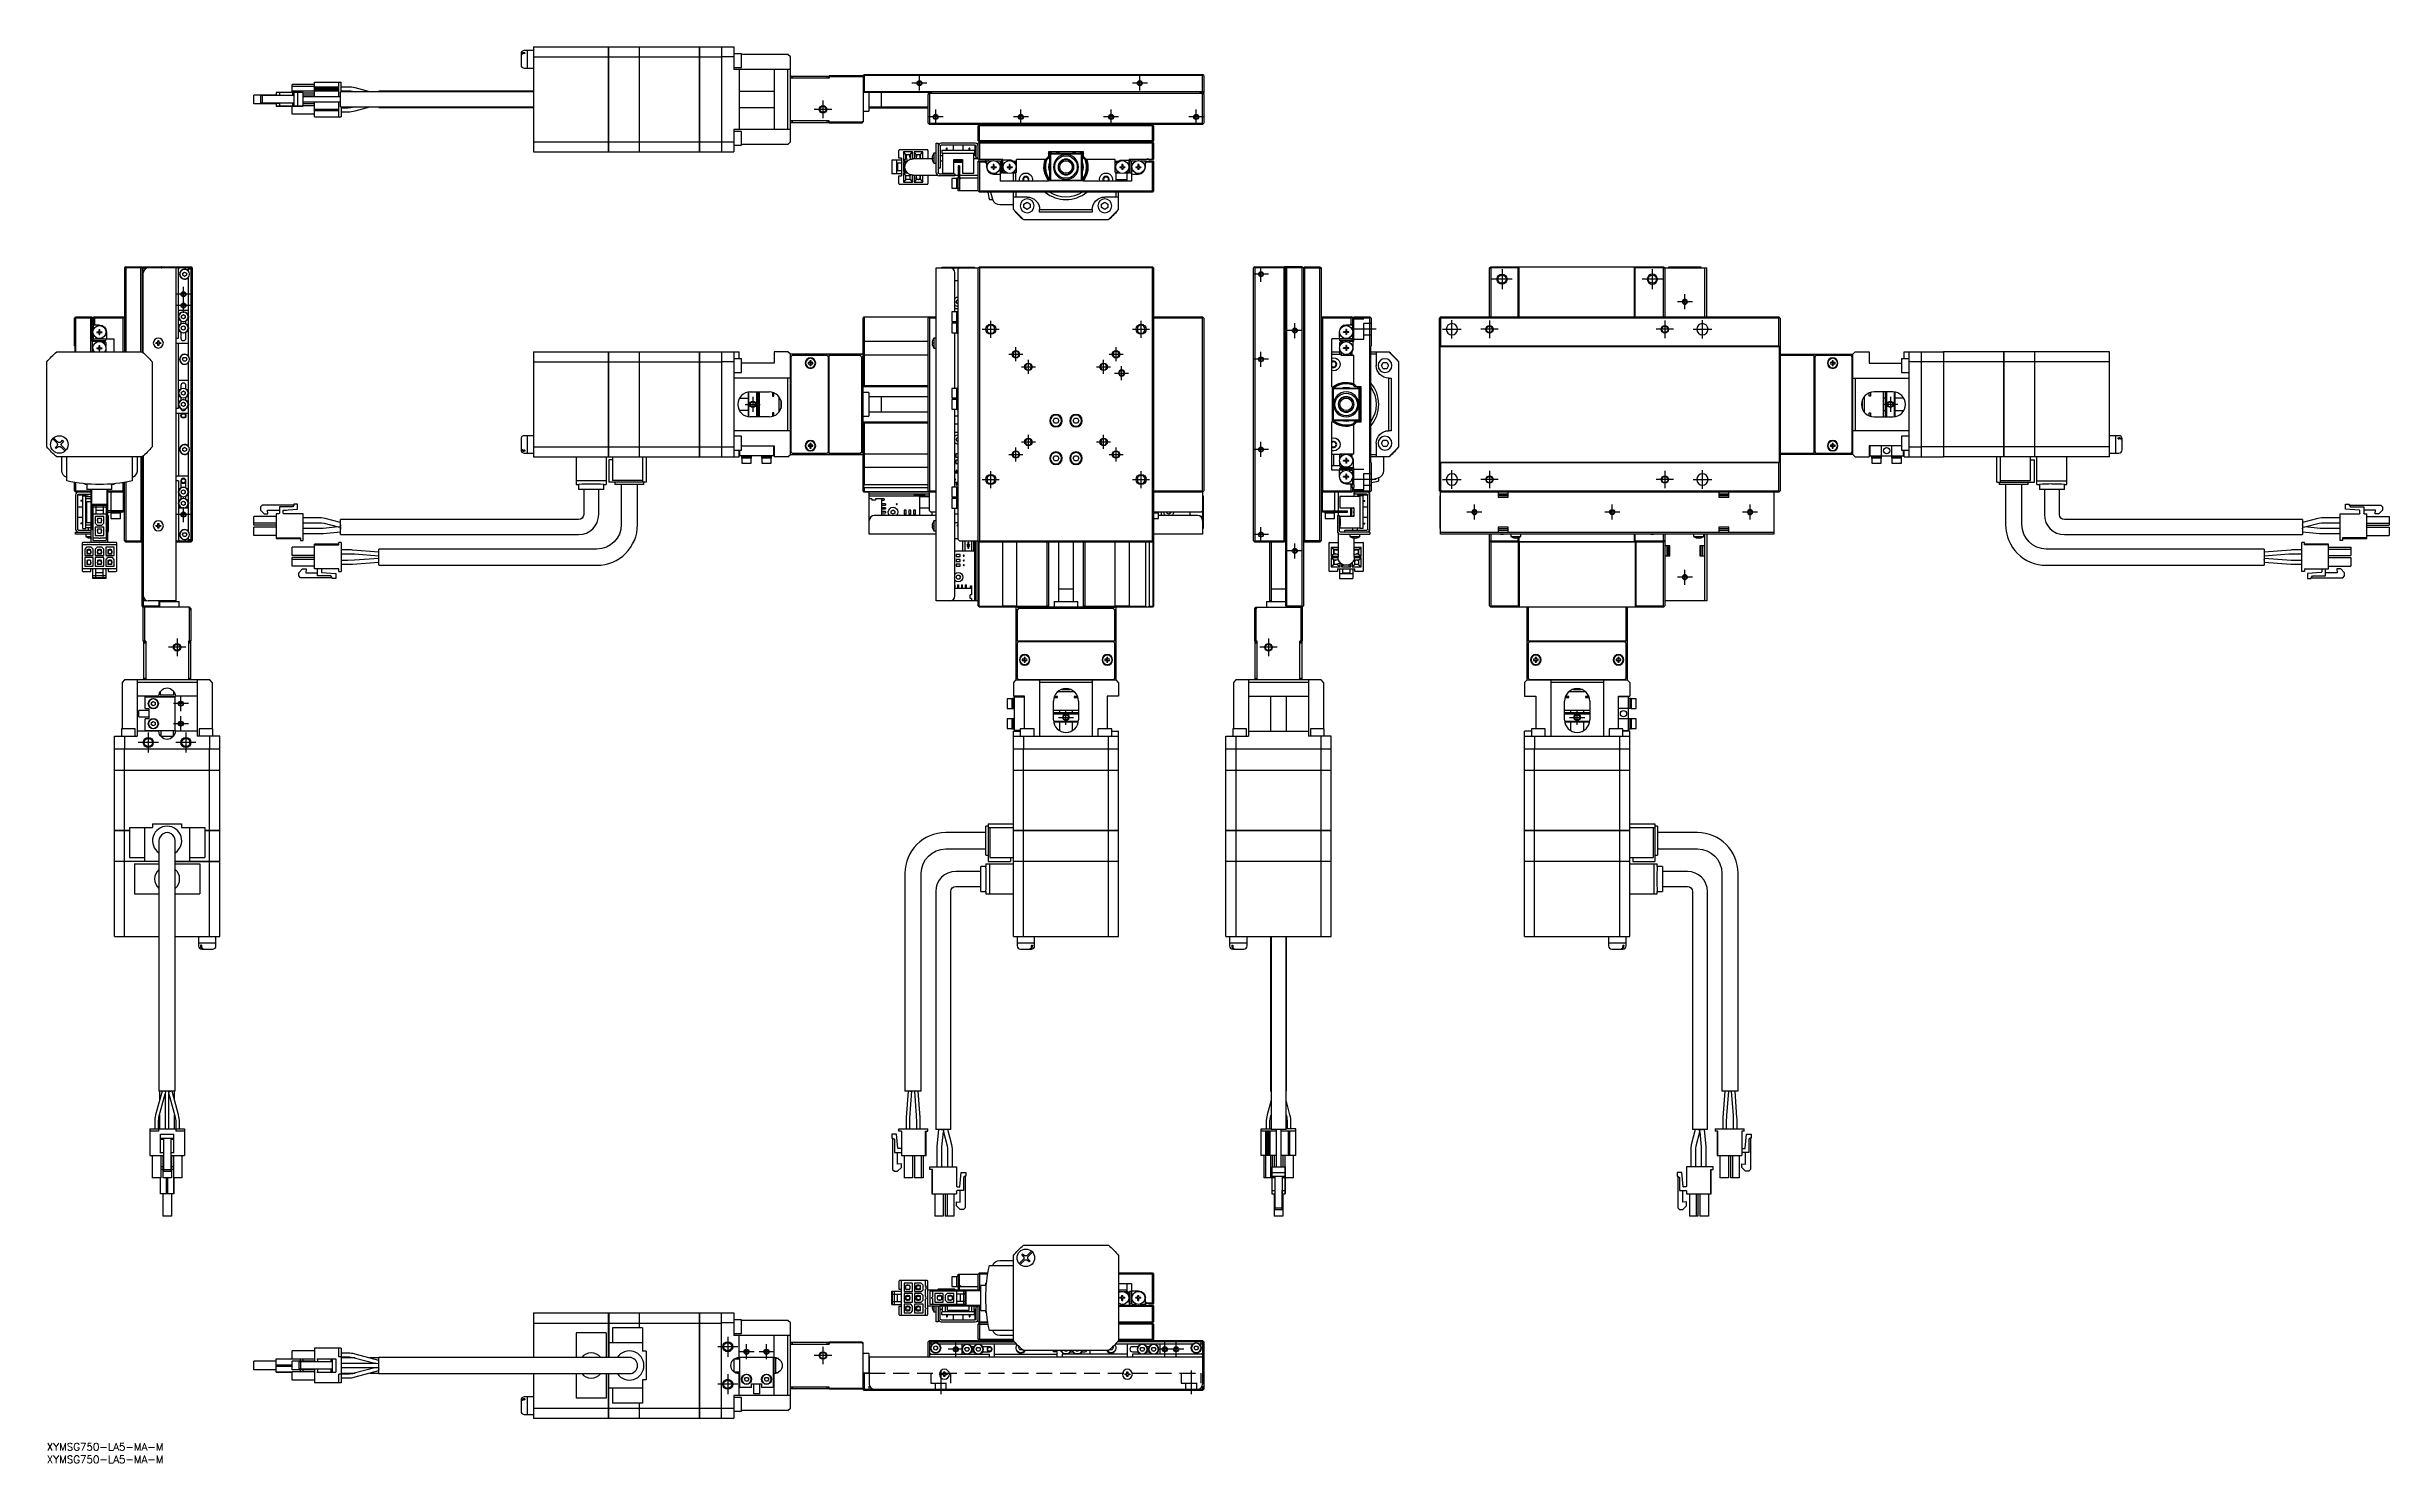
# Model space of a CAD drawing. Extents: x 0 to 935, y -8 to 558.
import ezdxf

# ---------------------------------------------------------------- set-up
doc = ezdxf.new("R2010")
doc.units = 0
doc.header["$LTSCALE"] = 0.5
doc.linetypes.add('CENTER', pattern=[50.8, 31.75, -6.35, 6.35, -6.35])
doc.linetypes.add('DASHED', pattern=[19.05, 12.7, -6.35])
for name, color, linetype in [('MSM_CENTER', 1, 'CENTER'), ('MSM_CONTINUOUS', 7, 'CONTINUOUS'), ('MSM_DASHED', 4, 'DASHED'), ('MSM_NARROW', 5, 'CONTINUOUS'), ('MSM_PART_NUMBER', 7, 'CONTINUOUS')]:
    doc.layers.add(name, color=color, linetype=linetype)
doc.styles.get("Standard").update_dxf_attribs({"font": 'txt.shx', "height": 1, "bigfont": 'bigfont.shx'})

msp = doc.modelspace()

# ---------------------------------------------------------------- texts
at = {"layer": 'MSM_PART_NUMBER'}
for p in [(0, -3), (0, -8)]:
    msp.add_text('XYMSG750-LA5-MA-M', height=3, dxfattribs=at).set_placement(p)

# ---------------------------------------------------------------- linework, layer by layer
at = {"layer": 'MSM_CENTER'}
for p, q in [((351.27, 543.09), (345.27, 543.09)), ((348.27, 540.09), (348.27, 546.09)), ((439.27, 543.09), (433.27, 543.09)), ((436.27, 540.09), (436.27, 546.09)), ((309.77, 536.09), (309.77, 529.09)), ((313.27, 532.59), (306.27, 532.59)), ((357.77, 529.59), (351.77, 529.59)), ((354.77, 526.59), (354.77, 532.59)), ((391.77, 529.59), (385.77, 529.59)), ((388.77, 526.59), (388.77, 532.59)), ((427.77, 529.59), (421.77, 529.59)), ((424.77, 526.59), (424.77, 532.59)), ((461.77, 529.59), (455.77, 529.59)), ((458.77, 526.59), (458.77, 532.59)), ((484.61, 463.8), (484.61, 469.8)), ((580.81, 468.8), (580.81, 460.8)), ((640.81, 468.8), (640.81, 460.8)), ((57.5, 458.8), (51.5, 458.8)), ((54.5, 451.3), (54.5, 461.8)), ((487.61, 466.8), (481.61, 466.8)), ((584.81, 464.8), (576.81, 464.8)), ((644.81, 464.8), (636.81, 464.8)), ((653.81, 452.8), (653.81, 458.8)), ((57.5, 454.3), (51.5, 454.3)), ((656.81, 455.8), (650.81, 455.8)), ((373.37, 444.8), (380.17, 444.8)), ((376.77, 441.4), (376.77, 448.2)), ((433.37, 444.8), (440.17, 444.8)), ((436.77, 441.4), (436.77, 448.2)), ((501.11, 444.3), (495.11, 444.3)), ((498.11, 441.3), (498.11, 447.3)), ((530.61, 444.8), (520.61, 444.8)), ((557.11, 444.8), (564.51, 444.8)), ((560.81, 441.1), (560.81, 448.5)), ((579.31, 444.8), (572.31, 444.8)), ((575.81, 448.3), (575.81, 441.3)), ((649.31, 444.8), (642.31, 444.8)), ((645.81, 448.3), (645.81, 441.3)), ((657.11, 444.8), (664.51, 444.8)), ((660.81, 441.1), (660.81, 448.5)), ((383.97, 434.8), (389.57, 434.8)), ((386.77, 432), (386.77, 437.6)), ((391.77, 427), (391.77, 432.6)), ((421.77, 427), (421.77, 432.6)), ((423.97, 434.8), (429.57, 434.8)), ((426.77, 432), (426.77, 437.6)), ((428.97, 424.5), (428.97, 430.1)), ((487.61, 432.8), (481.61, 432.8)), ((484.61, 429.8), (484.61, 435.8)), ((388.97, 429.8), (394.57, 429.8)), ((418.97, 429.8), (424.57, 429.8)), ((426.17, 427.3), (431.77, 427.3)), ((278.77, 414.8), (284.77, 414.8)), ((281.77, 417.8), (281.77, 411.8)), ((738.81, 414.8), (732.81, 414.8)), ((735.81, 417.8), (735.81, 411.8)), ((391.77, 397), (391.77, 402.6)), ((421.77, 397), (421.77, 402.6)), ((383.97, 394.8), (389.57, 394.8)), ((386.77, 392), (386.77, 397.6)), ((388.97, 399.8), (394.57, 399.8)), ((418.97, 399.8), (424.57, 399.8)), ((423.97, 394.8), (429.57, 394.8)), ((426.77, 392), (426.77, 397.6)), ((487.61, 396.8), (481.61, 396.8)), ((484.61, 393.8), (484.61, 399.8)), ((373.37, 384.8), (380.17, 384.8)), ((376.77, 381.4), (376.77, 388.2)), ((433.37, 384.8), (440.17, 384.8)), ((436.77, 381.4), (436.77, 388.2)), ((530.61, 384.8), (520.61, 384.8)), ((557.11, 384.8), (564.51, 384.8)), ((560.81, 381.1), (560.81, 388.5)), ((579.31, 384.8), (572.31, 384.8)), ((575.81, 388.3), (575.81, 381.3)), ((649.31, 384.8), (642.31, 384.8)), ((645.81, 388.3), (645.81, 381.3)), ((657.11, 384.8), (664.51, 384.8)), ((660.81, 381.1), (660.81, 388.5)), ((569.81, 368.8), (569.81, 374.8)), ((624.81, 368.8), (624.81, 374.8)), ((679.81, 368.8), (679.81, 374.8)), ((57.5, 370.8), (51.5, 370.8)), ((54.5, 367.8), (54.5, 373.8)), ((484.61, 359.8), (484.61, 365.8)), ((572.81, 371.8), (566.81, 371.8)), ((627.81, 371.8), (621.81, 371.8)), ((682.81, 371.8), (676.81, 371.8)), ((487.61, 362.8), (481.61, 362.8)), ((501.11, 356.3), (495.11, 356.3)), ((498.11, 353.3), (498.11, 359.3)), ((653.81, 342.8), (653.81, 348.8)), ((656.81, 345.8), (650.81, 345.8)), ((52, 321.3), (52, 314.3)), ((487.61, 321.3), (487.61, 314.3)), ((55.5, 317.8), (48.5, 317.8)), ((491.11, 317.8), (484.11, 317.8)), ((56.5, 295.3), (50.5, 295.3)), ((53.5, 292.3), (53.5, 298.3)), ((53.5, 284.3), (53.5, 290.3)), ((406.77, 286.8), (406.77, 292.8)), ((610.81, 286.8), (610.81, 292.8)), ((40.5, 283.8), (40.5, 275.8)), ((56.5, 287.3), (50.5, 287.3)), ((55.5, 283.8), (55.5, 275.8)), ((403.77, 289.8), (409.77, 289.8)), ((607.81, 289.8), (613.81, 289.8)), ((44.5, 279.8), (36.5, 279.8)), ((59.5, 279.8), (51.5, 279.8)), ((275.77, 38.5), (267.77, 38.5)), ((271.77, 42.5), (271.77, 34.5)), ((279.27, 33.5), (279.27, 39.5)), ((287.27, 33.5), (287.27, 39.5)), ((309.77, 38.5), (309.77, 31.5)), ((365.77, 37.5), (359.77, 37.5)), ((362.77, 34.5), (362.77, 40.5)), ((453.77, 37.5), (443.27, 37.5)), ((446.27, 34.5), (446.27, 40.5)), ((450.77, 34.5), (450.77, 40.5)), ((282.27, 36.5), (276.27, 36.5)), ((290.27, 36.5), (284.27, 36.5)), ((313.27, 35), (306.27, 35)), ((356.77, 29), (356.77, 19.5)), ((456.77, 29), (456.77, 19.5)), ((275.77, 23.5), (267.77, 23.5)), ((271.77, 27.5), (271.77, 19.5))]:
    msp.add_line(p, q, dxfattribs=at)
at = {"layer": 'MSM_CONTINUOUS'}
for p, q in [((189.27, 554.79), (189.27, 550.39)), ((191.72, 556.09), (190.57, 556.09)), ((190.77, 555.23), (190.57, 555.23)), ((190.77, 554.88), (190.57, 554.88)), ((190.77, 555.23), (190.77, 554.88)), ((191.72, 556.09), (191.72, 549.09)), ((191.77, 556.04), (191.72, 556.04)), ((194.27, 556.09), (191.77, 556.09)), ((191.77, 556.09), (191.77, 549.09)), ((194.27, 557.59), (194.27, 515.59)), ((194.27, 557.59), (224.22, 557.59)), ((194.27, 553.56), (224.22, 553.56)), ((224.22, 515.59), (224.22, 557.59)), ((224.22, 557.54), (224.27, 557.54)), ((224.22, 553.3), (224.27, 553.3)), ((224.27, 515.59), (224.27, 557.59)), ((224.27, 557.59), (236.52, 557.59)), ((224.27, 553.56), (236.52, 553.56)), ((236.52, 515.59), (236.52, 557.59)), ((236.52, 557.54), (236.57, 557.54)), ((236.52, 553.3), (236.57, 553.3)), ((236.57, 515.59), (236.57, 557.59)), ((236.57, 557.59), (260.52, 557.59)), ((236.57, 553.56), (260.52, 553.56)), ((260.52, 515.59), (260.52, 557.59)), ((260.52, 557.54), (260.57, 557.54)), ((260.52, 553.3), (260.57, 553.3)), ((260.57, 515.59), (260.57, 557.59)), ((260.57, 557.59), (274.27, 557.59)), ((260.57, 553.56), (269.27, 553.56)), ((269.27, 557.59), (269.27, 515.59)), ((274.27, 553.59), (269.27, 553.59)), ((274.27, 557.59), (274.27, 548.59)), ((277.27, 554.84), (274.27, 554.84)), ((277.27, 549.34), (277.27, 554.84)), ((295.77, 554.59), (277.27, 554.59)), ((296.77, 553.59), (295.77, 554.59)), ((296.77, 519.59), (296.77, 553.59)), ((106.82, 542.49), (97.92, 542.49)), ((97.92, 539.29), (97.92, 542.49)), ((106.82, 537.59), (106.82, 543.49)), ((106.82, 543.49), (117.52, 543.49)), ((116.52, 537.59), (116.52, 543.49)), ((117.52, 539.59), (117.52, 543.49)), ((190.57, 549.09), (191.72, 549.09)), ((191.72, 549.14), (191.77, 549.14)), ((191.77, 549.09), (194.27, 549.09)), ((274.27, 549.34), (277.27, 549.34)), ((296.77, 548.59), (274.27, 548.59)), ((276.27, 548.59), (276.27, 524.59)), ((290.27, 548.59), (290.27, 524.59)), ((295.77, 524.59), (295.77, 548.59)), ((312.27, 545.09), (296.77, 545.09)), ((296.97, 545.09), (296.97, 545.89)), ((296.97, 545.89), (311.97, 545.89)), ((297.47, 545.89), (297.47, 545.09)), ((311.47, 545.09), (311.47, 545.89)), ((311.97, 545.89), (311.97, 545.09)), ((312.27, 546.09), (312.27, 545.09)), ((312.27, 546.09), (325.77, 546.09)), ((325.77, 545.59), (312.27, 545.59)), ((325.77, 546.09), (326.27, 546.59)), ((325.77, 546.09), (325.77, 527.59)), ((326.02, 546.34), (326.27, 546.09)), ((326.27, 546.59), (461.27, 546.59)), ((326.27, 546.09), (326.27, 539.79)), ((461.27, 546.09), (326.27, 546.09)), ((461.77, 546.09), (461.27, 546.59)), ((461.27, 546.09), (461.52, 546.34)), ((461.27, 539.79), (461.27, 546.09)), ((461.77, 546.09), (461.77, 538.89)), ((82.67, 534.89), (82.67, 538.29)), ((91.57, 538.29), (82.67, 538.29)), ((91.57, 534.89), (82.67, 534.89)), ((91.57, 534.89), (82.67, 534.89)), ((91.57, 534.89), (82.67, 534.89)), ((85.97, 538.09), (85.27, 538.09)), ((85.27, 538.09), (85.27, 535.09)), ((85.97, 535.09), (85.27, 535.09)), ((85.27, 535.09), (86.77, 535.09)), ((85.97, 538.09), (85.97, 535.09)), ((98.57, 538.09), (85.97, 538.09)), ((98.57, 535.09), (85.97, 535.09)), ((86.77, 535.09), (88.27, 535.09)), ((88.13, 535.09), (92.82, 535.09)), ((88.27, 535.09), (88.13, 535.09)), ((91.57, 539.29), (91.57, 538.09)), ((92.52, 539.29), (91.57, 539.29)), ((91.57, 535.09), (91.57, 533.89)), ((92.52, 533.89), (91.57, 533.89)), ((91.57, 533.89), (101.27, 533.89)), ((91.57, 533.89), (91.57, 533.89)), ((92.82, 539.29), (92.52, 539.29)), ((92.52, 535.09), (92.82, 535.09)), ((92.82, 533.89), (92.52, 533.89)), ((92.82, 539.29), (92.82, 538.09)), ((98.07, 539.29), (92.82, 539.29)), ((98.07, 535.09), (92.82, 535.09)), ((92.82, 535.09), (92.82, 533.89)), ((98.07, 533.89), (92.82, 533.89)), ((94.32, 533.89), (94.5, 533.89)), ((94.62, 533.89), (94.32, 533.89)), ((94.5, 533.89), (100.07, 533.89)), ((102.27, 533.89), (94.62, 533.89)), ((106.82, 541.74), (97.92, 541.74)), ((106.82, 539.84), (97.92, 539.84)), ((97.92, 530.69), (97.92, 533.89)), ((98.07, 539.29), (98.07, 538.09)), ((98.57, 539.29), (98.07, 539.29)), ((98.57, 535.09), (98.07, 535.09)), ((98.07, 535.09), (98.07, 533.89)), ((98.57, 533.89), (98.07, 533.89)), ((100.07, 539.29), (98.57, 539.29)), ((98.57, 539.29), (98.57, 533.89)), ((100.07, 533.89), (98.57, 533.89)), ((100.07, 539.29), (100.07, 533.89)), ((102.27, 539.29), (100.07, 539.29)), ((101.27, 533.89), (102.27, 533.89)), ((102.27, 533.89), (102.27, 539.29)), ((106.82, 539.09), (102.27, 539.09)), ((106.82, 538.29), (102.27, 538.29)), ((109.62, 537.59), (102.27, 537.59)), ((102.27, 535.59), (109.62, 535.59)), ((102.27, 535.59), (110.17, 535.59)), ((106.82, 534.89), (102.27, 534.89)), ((106.82, 534.09), (102.27, 534.09)), ((106.82, 541.59), (116.52, 541.59)), ((106.82, 541.09), (116.52, 541.09)), ((106.82, 541.04), (116.52, 541.04)), ((106.82, 540.54), (116.52, 540.54)), ((106.82, 540.49), (116.52, 540.49)), ((106.82, 539.99), (116.52, 539.99)), ((106.82, 529.69), (106.82, 535.59)), ((110.89, 537.59), (109.62, 537.59)), ((109.62, 535.59), (110.89, 535.59)), ((110.17, 535.59), (110.36, 535.59)), ((110.36, 535.59), (117.27, 535.59)), ((117.27, 537.59), (110.89, 537.59)), ((110.89, 535.59), (117.27, 535.59)), ((116.52, 529.69), (116.52, 535.59)), ((117.27, 533.59), (117.27, 539.59)), ((194.27, 539.59), (117.27, 539.59)), ((117.27, 533.59), (194.27, 533.59)), ((120.14, 541.54), (117.52, 541.54)), ((117.52, 540.04), (120.14, 540.04)), ((117.52, 533.59), (117.52, 529.69)), ((120.15, 533.14), (117.52, 533.14)), ((122.64, 539.71), (123.09, 539.59)), ((123.09, 533.59), (122.64, 533.47)), ((122.64, 533.47), (122.64, 533.47)), ((128.89, 539.59), (123.03, 541.16)), ((123.03, 532.02), (128.89, 533.59)), ((132.52, 539.59), (132.52, 539.84)), ((194.27, 539.84), (132.52, 539.84)), ((132.52, 533.34), (132.52, 533.59)), ((132.52, 533.34), (194.27, 533.34)), ((290.27, 539.8), (276.27, 539.8)), ((276.27, 533.38), (290.27, 533.38)), ((325.77, 539.99), (326.12, 539.64)), ((326.27, 539.79), (326.12, 539.64)), ((326.12, 539.64), (326.27, 539.49)), ((461.77, 539.59), (326.17, 539.59)), ((326.27, 539.79), (461.27, 539.79)), ((326.27, 539.49), (353.17, 539.49)), ((328.07, 539.49), (328.07, 531.84)), ((328.07, 533.59), (351.77, 533.59)), ((328.27, 533.09), (328.27, 533.59)), ((351.77, 533.09), (328.27, 533.09)), ((333.07, 539.49), (333.07, 533.59)), ((352.27, 539.09), (351.77, 538.59)), ((351.77, 527.09), (351.77, 538.59)), ((351.87, 538.69), (351.87, 538.89)), ((352.87, 539.19), (352.17, 539.19)), ((352.27, 538.89), (352.17, 538.99)), ((352.27, 539.09), (461.27, 539.09)), ((352.27, 538.89), (352.27, 527.09)), ((461.27, 538.89), (352.27, 538.89)), ((353.17, 539.09), (353.17, 539.49)), ((460.37, 539.39), (461.77, 539.39)), ((460.37, 539.09), (460.37, 539.39)), ((461.37, 539.19), (460.67, 539.19)), ((461.47, 539.59), (461.27, 539.79)), ((461.37, 538.99), (461.27, 539.09)), ((461.37, 538.99), (461.27, 538.89)), ((461.27, 527.09), (461.27, 538.89)), ((461.77, 538.59), (461.37, 538.99)), ((461.67, 538.89), (461.67, 538.69)), ((461.77, 538.89), (461.67, 538.79)), ((461.77, 538.59), (461.77, 527.09)), ((106.82, 530.69), (97.92, 530.69)), ((106.82, 532.64), (116.52, 532.64)), ((106.82, 532.14), (116.52, 532.14)), ((106.82, 529.69), (117.52, 529.69)), ((117.52, 531.64), (120.15, 531.64)), ((296.77, 524.59), (274.27, 524.59)), ((274.27, 524.59), (274.27, 515.59)), ((277.27, 523.84), (274.27, 523.84)), ((277.27, 518.34), (277.27, 523.84)), ((312.27, 528.09), (296.77, 528.09)), ((296.97, 527.29), (296.97, 528.09)), ((311.97, 527.29), (296.97, 527.29)), ((297.47, 528.09), (297.47, 527.29)), ((311.47, 527.29), (311.47, 528.09)), ((311.97, 528.09), (311.97, 527.29)), ((312.27, 527.09), (312.27, 528.09)), ((312.27, 527.59), (325.15, 527.59)), ((325.27, 527.09), (312.27, 527.09)), ((324.65, 527.09), (325.15, 527.59)), ((325.15, 527.59), (325.77, 527.9)), ((325.77, 527.59), (325.27, 527.09)), ((325.77, 531.84), (328.07, 531.84)), ((351.77, 527.09), (352.27, 526.59)), ((352.02, 526.84), (352.27, 527.09)), ((352.27, 527.09), (461.27, 527.09)), ((461.27, 526.59), (352.27, 526.59)), ((371.77, 526.09), (372.27, 526.59)), ((371.77, 520.09), (371.77, 526.09)), ((441.77, 526.09), (371.77, 526.09)), ((372.27, 526.09), (372.47, 526.59)), ((372.27, 519.59), (372.27, 526.09)), ((383.87, 526.29), (383.57, 526.59)), ((383.87, 526.29), (429.97, 526.29)), ((385.77, 526.59), (385.77, 526.29)), ((390.84, 526.29), (391.27, 526.53)), ((391.27, 526.53), (391.69, 526.29)), ((421.84, 526.29), (422.27, 526.53)), ((422.27, 526.53), (422.69, 526.29)), ((427.77, 526.59), (427.77, 526.29)), ((430.27, 526.59), (429.97, 526.29)), ((441.27, 526.09), (441.06, 526.59)), ((441.77, 526.09), (441.27, 526.59)), ((441.27, 519.59), (441.27, 526.09)), ((441.77, 526.09), (441.77, 520.09)), ((461.27, 527.09), (461.52, 526.84)), ((461.27, 526.59), (461.52, 526.84)), ((461.52, 526.84), (461.77, 527.09)), ((194.27, 519.62), (224.22, 519.62)), ((194.27, 515.59), (224.22, 515.59)), ((224.22, 519.88), (224.27, 519.88)), ((224.22, 515.64), (224.27, 515.64)), ((224.27, 519.62), (236.52, 519.62)), ((224.27, 515.59), (236.52, 515.59)), ((236.52, 519.88), (236.57, 519.88)), ((236.52, 515.64), (236.57, 515.64)), ((236.57, 519.62), (260.52, 519.62)), ((236.57, 515.59), (260.52, 515.59)), ((260.52, 519.88), (260.57, 519.88)), ((260.52, 515.64), (260.57, 515.64)), ((260.57, 519.62), (269.27, 519.62)), ((260.57, 515.59), (274.27, 515.59)), ((269.27, 519.59), (274.27, 519.59)), ((274.27, 518.34), (277.27, 518.34)), ((295.77, 518.59), (277.27, 518.59)), ((295.77, 518.59), (296.77, 519.59)), ((340.07, 513.09), (340.07, 516.19)), ((351.37, 516.49), (340.37, 516.49)), ((341.87, 515.59), (341.87, 511.99)), ((342.82, 514.54), (341.87, 515.59)), ((345.52, 515.59), (341.87, 515.59)), ((342.82, 513.04), (342.82, 514.54)), ((342.82, 514.54), (344.57, 514.54)), ((344.19, 514.54), (344.57, 514.16)), ((344.57, 514.54), (345.52, 515.59)), ((344.57, 514.54), (344.57, 513.45)), ((345.52, 512.83), (345.52, 515.59)), ((349.67, 515.59), (346.12, 515.59)), ((346.12, 515.59), (346.12, 512.84)), ((347.02, 514.54), (346.12, 515.59)), ((347.02, 514.54), (348.77, 514.54)), ((347.02, 513.48), (347.02, 514.54)), ((348.39, 514.54), (348.77, 514.16)), ((348.77, 514.54), (349.67, 515.59)), ((348.77, 513.04), (348.77, 514.54)), ((349.67, 512.84), (349.67, 515.59)), ((351.67, 516.19), (351.67, 512.84)), ((354.07, 515.09), (354.07, 511.09)), ((354.97, 515.09), (354.07, 515.09)), ((354.97, 507.29), (354.97, 519.09)), ((354.97, 519.09), (355.77, 519.09)), ((355.77, 519.09), (355.77, 507.39)), ((356.57, 517.89), (356.57, 509.09)), ((370.57, 519.09), (356.97, 519.09)), ((370.57, 518.29), (356.97, 518.29)), ((357.27, 516.29), (357.27, 515.09)), ((357.27, 516.29), (370.27, 516.29)), ((357.27, 515.09), (370.27, 515.09)), ((357.52, 515.09), (357.52, 507.09)), ((359.14, 516.29), (359.14, 517.09)), ((359.39, 517.09), (359.14, 517.09)), ((359.39, 516.29), (359.39, 517.09)), ((361.77, 518.29), (361.77, 516.29)), ((365.77, 516.29), (365.77, 518.29)), ((368.39, 517.09), (368.14, 517.09)), ((368.14, 516.29), (368.14, 517.09)), ((368.39, 516.29), (368.39, 517.09)), ((370.02, 507.09), (370.02, 515.09)), ((370.27, 516.29), (370.27, 515.09)), ((370.47, 514.09), (370.47, 518.09)), ((370.91, 518.09), (370.47, 518.09)), ((370.97, 513.09), (370.97, 517.89)), ((372.27, 519.59), (371.77, 520.09)), ((441.77, 520.09), (371.77, 520.09)), ((371.77, 519.09), (372.27, 519.59)), ((371.77, 512.79), (371.77, 519.09)), ((372.02, 519.34), (372.27, 519.09)), ((372.27, 519.59), (441.27, 519.59)), ((372.27, 519.09), (372.27, 512.59)), ((441.27, 519.09), (372.27, 519.09)), ((383.67, 519.29), (383.37, 519.59)), ((383.67, 519.29), (429.87, 519.29)), ((385.77, 519.29), (385.77, 519.59)), ((386.77, 519.59), (386.77, 519.29)), ((413.77, 515.59), (399.77, 515.59)), ((399.77, 515.59), (399.77, 513.09)), ((400.27, 514.29), (401.07, 515.09)), ((400.27, 504.89), (400.27, 514.29)), ((400.57, 514.59), (400.57, 504.59)), ((412.77, 514.79), (400.77, 514.79)), ((401.07, 515.09), (412.47, 515.09)), ((412.47, 515.09), (413.27, 514.29)), ((412.97, 504.59), (412.97, 514.59)), ((413.27, 514.29), (413.27, 504.89)), ((413.77, 513.09), (413.77, 515.59)), ((426.77, 519.29), (426.77, 519.59)), ((427.77, 519.59), (427.77, 519.29)), ((430.17, 519.59), (429.87, 519.29)), ((441.27, 519.59), (441.77, 520.09)), ((441.27, 519.59), (441.77, 519.09)), ((441.27, 519.09), (441.52, 519.34)), ((441.27, 512.59), (441.27, 519.09)), ((441.77, 519.09), (441.77, 512.79)), ((341.07, 512.29), (337.27, 512.29)), ((337.27, 512.29), (337.27, 506.89)), ((341.07, 506.89), (337.27, 506.89)), ((339.18, 512.29), (339.18, 506.89)), ((341.07, 511.09), (339.57, 511.09)), ((339.57, 511.09), (339.57, 508.09)), ((341.07, 508.09), (339.57, 508.09)), ((341.07, 513.09), (340.07, 513.09)), ((340.07, 506.09), (341.07, 506.09)), ((340.07, 502.99), (340.07, 506.09)), ((341.07, 513.09), (341.07, 506.09)), ((342.82, 513.04), (341.87, 511.99)), ((341.87, 511.99), (343.41, 511.99)), ((343.06, 511.39), (341.87, 511.39)), ((342.65, 510.52), (341.87, 511.39)), ((341.87, 511.39), (341.87, 507.79)), ((342.65, 508.66), (341.87, 507.79)), ((341.87, 507.79), (343.06, 507.79)), ((343.57, 507.19), (341.87, 507.19)), ((342.82, 506.14), (341.87, 507.19)), ((341.87, 507.19), (341.87, 503.59)), ((343.12, 513.04), (342.82, 513.04)), ((342.82, 506.14), (344.57, 506.14)), ((342.82, 504.64), (342.82, 506.14)), ((342.97, 513.59), (343.45, 511.87)), ((344.19, 506.14), (344.57, 505.76)), ((344.57, 505.01), (344.19, 504.64)), ((344.78, 512.69), (344.41, 513.99)), ((344.57, 506.14), (344.86, 506.47)), ((344.57, 504.64), (344.57, 506.14)), ((344.73, 512.86), (344.86, 512.71)), ((345.52, 503.59), (345.52, 506.35)), ((353.38, 512.84), (345.77, 512.84)), ((345.77, 506.34), (355.43, 506.34)), ((346.12, 506.34), (346.12, 503.59)), ((347.17, 514), (346.83, 512.84)), ((346.83, 506.34), (347.17, 505.18)), ((347.02, 504.64), (347.02, 505.7)), ((348.39, 512.84), (348.61, 513.58)), ((348.61, 505.6), (348.39, 506.34)), ((348.77, 505.01), (348.39, 504.64)), ((348.45, 513.04), (348.77, 513.04)), ((348.77, 506.14), (348.45, 506.14)), ((348.77, 513.41), (348.48, 513.12)), ((348.48, 506.05), (348.77, 505.76)), ((348.77, 513.04), (348.94, 512.84)), ((348.77, 506.14), (348.94, 506.34)), ((348.77, 504.64), (348.77, 506.14)), ((349.67, 503.59), (349.67, 506.34)), ((351.67, 506.34), (351.67, 502.99)), ((353.38, 513.29), (353.51, 513.29)), ((353.51, 512.89), (353.38, 512.89)), ((353.51, 514.04), (353.51, 514.02)), ((353.51, 513.29), (353.51, 512.89)), ((353.51, 512.16), (353.51, 512.14)), ((354.07, 511.09), (354.97, 511.09)), ((356.57, 509.09), (355.77, 509.09)), ((362.47, 506.09), (356.17, 506.09)), ((356.27, 506.89), (362.47, 506.89)), ((357.52, 514.09), (356.57, 514.09)), ((356.57, 512.09), (357.52, 512.09)), ((357.52, 507.09), (362.02, 507.09)), ((361.27, 504.99), (361.27, 501.19)), ((363.27, 504.99), (361.27, 504.99)), ((362.02, 512.59), (365.52, 512.59)), ((362.02, 507.09), (362.02, 512.59)), ((365.52, 511.89), (362.02, 511.89)), ((365.52, 511.39), (362.02, 511.39)), ((362.47, 506.89), (362.47, 506.09)), ((362.47, 506.34), (363.77, 506.34)), ((363.27, 501.09), (363.27, 505.09)), ((371.77, 505.09), (363.27, 505.09)), ((364.27, 510.09), (363.77, 510.09)), ((363.77, 510.09), (363.77, 505.09)), ((363.77, 501.09), (363.77, 505.09)), ((364.27, 510.09), (364.27, 500.09)), ((364.27, 506.34), (371.77, 506.34)), ((364.27, 504.59), (364.77, 505.09)), ((365.52, 512.59), (365.52, 507.09)), ((365.52, 507.09), (366.52, 507.09)), ((366.52, 507.19), (369.02, 507.19)), ((366.52, 507.09), (366.52, 507.19)), ((367.32, 507.19), (367.32, 507.09)), ((367.32, 507.09), (368.22, 507.09)), ((367.69, 507.19), (367.69, 507.09)), ((367.84, 507.19), (367.84, 507.09)), ((368.22, 507.19), (368.22, 507.09)), ((369.02, 507.09), (369.02, 507.19)), ((369.02, 507.09), (370.02, 507.09)), ((371.77, 512.84), (370.02, 512.84)), ((370.47, 514.09), (370.97, 514.09)), ((371.77, 513.09), (370.97, 513.09)), ((371.97, 512.59), (371.77, 512.79)), ((371.97, 512.09), (371.77, 511.89)), ((371.77, 500.09), (371.77, 511.89)), ((372.27, 511.59), (371.87, 511.99)), ((381.57, 512.59), (371.97, 512.59)), ((371.97, 512.09), (377.15, 512.09)), ((372.27, 511.59), (372.27, 500.09)), ((374.57, 511.59), (372.27, 511.59)), ((375.07, 511.94), (374.57, 511.59)), ((374.57, 511.59), (375.07, 511.09)), ((374.77, 512.09), (374.77, 512.59)), ((375.07, 512.09), (375.07, 509.59)), ((375.77, 512.59), (375.77, 512.09)), ((376.87, 509.73), (377.66, 509.73)), ((376.87, 509.73), (376.87, 509.44)), ((376.87, 509.44), (377.66, 509.44)), ((377.4, 509.73), (377.4, 509.44)), ((378.01, 510.59), (377.72, 510.59)), ((377.72, 510.59), (377.72, 509.79)), ((377.72, 510.06), (378.01, 510.06)), ((377.72, 509.38), (377.72, 508.59)), ((377.72, 509.12), (378.01, 509.12)), ((378.01, 508.59), (377.72, 508.59)), ((377.87, 506.79), (380.57, 506.79)), ((378.01, 510.59), (378.01, 509.79)), ((378.01, 509.38), (378.01, 508.59)), ((378.07, 509.73), (378.87, 509.73)), ((378.07, 509.44), (378.87, 509.44)), ((378.34, 509.44), (378.34, 509.73)), ((378.58, 512.09), (380.27, 512.09)), ((378.87, 509.73), (378.87, 509.44)), ((380.57, 511.79), (380.27, 512.09)), ((380.31, 510.99), (380.57, 511.14)), ((380.57, 508.04), (380.31, 508.19)), ((380.57, 511.79), (380.57, 511.14)), ((380.57, 508.04), (380.57, 503.89)), ((381.37, 512.09), (380.77, 512.09)), ((380.77, 512.09), (380.77, 507.09)), ((381.37, 507.09), (380.77, 507.09)), ((381.37, 512.09), (381.37, 507.09)), ((381.57, 511.13), (381.57, 512.59)), ((384.27, 512.39), (381.57, 512.39)), ((381.57, 511.13), (381.94, 510.92)), ((381.7, 508.12), (381.57, 508.05)), ((381.57, 507.59), (381.57, 508.05)), ((381.57, 507.59), (382.6, 507.59)), ((381.57, 507.59), (382.07, 507.09)), ((383.55, 507.09), (382.07, 507.09)), ((383.27, 509.73), (384.06, 509.73)), ((383.27, 509.73), (383.27, 509.44)), ((383.27, 509.44), (384.06, 509.44)), ((383.8, 509.73), (383.8, 509.44)), ((384.41, 510.59), (384.12, 510.59)), ((384.12, 510.59), (384.12, 509.79)), ((384.12, 510.06), (384.41, 510.06)), ((384.12, 509.38), (384.12, 508.59)), ((384.12, 509.12), (384.41, 509.12)), ((384.41, 508.59), (384.12, 508.59)), ((384.41, 510.59), (384.41, 509.79)), ((384.41, 509.38), (384.41, 508.59)), ((384.47, 509.73), (385.27, 509.73)), ((384.47, 509.44), (385.27, 509.44)), ((384.74, 509.44), (384.74, 509.73)), ((386.57, 507.09), (384.98, 507.09)), ((385.27, 509.73), (385.27, 509.44)), ((385.77, 503.89), (385.77, 507.09)), ((385.86, 511.89), (387.07, 511.89)), ((385.93, 507.59), (387.07, 507.59)), ((387.07, 511.39), (386.41, 511.39)), ((386.57, 507.09), (387.07, 507.59)), ((386.77, 503.89), (386.77, 507.29)), ((399.27, 512.59), (387.07, 512.59)), ((387.07, 507.59), (387.07, 512.59)), ((398.56, 512.59), (399.77, 513.8)), ((399.77, 513.09), (399.27, 512.59)), ((401.07, 504.09), (400.27, 504.89)), ((403.6, 506.39), (403.79, 506.39)), ((404.02, 506.16), (403.79, 506.39)), ((404.02, 506.16), (403.85, 506.16)), ((403.9, 510.9), (403.97, 510.96)), ((403.97, 508.21), (403.9, 508.28)), ((403.97, 511.03), (403.97, 510.96)), ((403.97, 508.21), (403.97, 508.15)), ((404.02, 506.03), (404.02, 506.16)), ((405.7, 512.55), (405.7, 512.55)), ((405.7, 506.62), (405.7, 506.62)), ((409.74, 506.39), (409.52, 506.16)), ((409.68, 506.16), (409.52, 506.16)), ((409.52, 506.16), (409.52, 506.03)), ((409.74, 506.39), (409.93, 506.39)), ((413.27, 504.89), (412.47, 504.09)), ((413.77, 513.8), (414.97, 512.59)), ((414.27, 512.59), (413.77, 513.09)), ((426.47, 512.59), (414.27, 512.59)), ((426.47, 507.59), (426.47, 512.59)), ((426.47, 511.89), (427.67, 511.89)), ((427.12, 511.39), (426.47, 511.39)), ((426.47, 507.59), (427.6, 507.59)), ((426.47, 507.59), (426.97, 507.09)), ((428.55, 507.09), (426.72, 507.09)), ((426.72, 507.09), (426.72, 503.89)), ((426.77, 507.09), (426.77, 507.29)), ((428.27, 509.73), (429.06, 509.73)), ((428.27, 509.73), (428.27, 509.44)), ((428.27, 509.44), (429.06, 509.44)), ((428.8, 509.73), (428.8, 509.44)), ((429.41, 510.59), (429.12, 510.59)), ((429.12, 510.59), (429.12, 509.79)), ((429.12, 510.06), (429.41, 510.06)), ((429.12, 509.38), (429.12, 508.59)), ((429.12, 509.12), (429.41, 509.12)), ((429.41, 508.59), (429.12, 508.59)), ((429.27, 512.39), (431.97, 512.39)), ((429.41, 510.59), (429.41, 509.79)), ((429.41, 509.38), (429.41, 508.59)), ((429.47, 509.73), (430.27, 509.73)), ((429.47, 509.44), (430.27, 509.44)), ((429.74, 509.44), (429.74, 509.73)), ((431.47, 507.09), (429.98, 507.09)), ((430.27, 509.73), (430.27, 509.44)), ((430.93, 507.59), (431.97, 507.59)), ((431.22, 503.89), (431.22, 507.09)), ((431.47, 507.09), (431.97, 507.59)), ((431.97, 511.13), (431.59, 510.92)), ((431.83, 508.12), (431.97, 508.05)), ((441.57, 512.59), (431.97, 512.59)), ((431.97, 511.13), (431.97, 512.59)), ((431.97, 507.59), (431.97, 508.05)), ((432.77, 512.09), (432.17, 512.09)), ((432.17, 512.09), (432.17, 507.09)), ((432.77, 507.09), (432.17, 507.09)), ((432.77, 512.09), (432.77, 507.09)), ((433.27, 512.09), (432.97, 511.79)), ((432.97, 511.14), (432.97, 511.79)), ((433.23, 510.99), (432.97, 511.14)), ((432.97, 508.04), (433.23, 508.19)), ((432.97, 508.04), (432.97, 503.89)), ((432.97, 506.79), (435.67, 506.79)), ((433.27, 512.09), (434.95, 512.09)), ((434.67, 509.73), (435.46, 509.73)), ((434.67, 509.73), (434.67, 509.44)), ((434.67, 509.44), (435.46, 509.44)), ((435.2, 509.73), (435.2, 509.44)), ((435.81, 510.59), (435.52, 510.59)), ((435.52, 510.59), (435.52, 509.79)), ((435.52, 510.06), (435.81, 510.06)), ((435.52, 509.38), (435.52, 508.59)), ((435.52, 509.12), (435.81, 509.12)), ((435.81, 508.59), (435.52, 508.59)), ((435.81, 510.59), (435.81, 509.79)), ((435.81, 509.38), (435.81, 508.59)), ((435.87, 509.73), (436.67, 509.73)), ((435.87, 509.44), (436.67, 509.44)), ((436.14, 509.44), (436.14, 509.73)), ((436.38, 512.09), (438.7, 512.09)), ((436.67, 509.73), (436.67, 509.44)), ((438.47, 509.59), (438.47, 512.09)), ((438.97, 511.59), (438.47, 511.94)), ((438.47, 511.09), (438.97, 511.59)), ((441.27, 511.59), (438.97, 511.59)), ((440.03, 512.09), (441.57, 512.09)), ((441.67, 511.99), (441.27, 511.59)), ((441.27, 500.09), (441.27, 511.59)), ((441.77, 512.79), (441.57, 512.59)), ((441.57, 512.09), (441.77, 511.89)), ((441.77, 511.89), (441.77, 500.09)), ((340.37, 502.69), (351.37, 502.69)), ((342.82, 504.64), (341.87, 503.59)), ((341.87, 503.59), (345.52, 503.59)), ((344.57, 504.64), (342.82, 504.64)), ((344.57, 504.64), (345.52, 503.59)), ((347.02, 504.64), (346.12, 503.59)), ((346.12, 503.59), (349.67, 503.59)), ((348.77, 504.64), (347.02, 504.64)), ((348.77, 504.64), (349.67, 503.59)), ((361.27, 501.19), (363.27, 501.19)), ((363.27, 501.09), (364.27, 501.09)), ((363.77, 500.09), (363.77, 501.09)), ((371.77, 500.09), (363.77, 500.09)), ((371.77, 500.09), (372.27, 499.59)), ((372.02, 499.84), (372.27, 500.09)), ((372.27, 500.09), (441.27, 500.09)), ((441.27, 499.59), (372.27, 499.59)), ((376.2, 496.59), (377.52, 496.59)), ((376.65, 499.59), (377.46, 496.76)), ((399.77, 503.89), (380.57, 503.89)), ((385.77, 492.59), (385.77, 499.59)), ((391.27, 497.59), (385.77, 497.59)), ((386.77, 499.59), (386.77, 497.59)), ((390.02, 494.81), (391.27, 495.53)), ((391.27, 495.53), (392.52, 494.81)), ((399.77, 503.89), (399.77, 504.09)), ((413.77, 504.09), (399.77, 504.09)), ((400.77, 504.39), (412.77, 504.39)), ((413.77, 503.89), (413.77, 504.09)), ((432.97, 503.89), (413.77, 503.89)), ((421.02, 494.81), (422.27, 495.53)), ((427.77, 497.59), (422.27, 497.59)), ((422.27, 495.53), (423.52, 494.81)), ((426.72, 504.59), (431.22, 504.59)), ((426.77, 497.59), (426.77, 499.59)), ((427.77, 492.59), (427.77, 499.59)), ((441.77, 500.09), (441.27, 499.59)), ((441.27, 500.09), (441.52, 499.84)), ((380.35, 494.59), (385.77, 494.59)), ((385.77, 492.59), (389.77, 488.59)), ((389.77, 488.59), (423.77, 488.59)), ((390.02, 493.37), (390.02, 494.81)), ((391.27, 492.65), (390.02, 493.37)), ((392.52, 493.37), (391.27, 492.65)), ((392.52, 494.81), (392.52, 493.37)), ((396.27, 492.59), (417.27, 492.59)), ((396.27, 491.59), (396.27, 492.59)), ((417.27, 491.59), (396.27, 491.59)), ((417.27, 492.59), (417.27, 491.59)), ((421.02, 493.37), (421.02, 494.81)), ((422.27, 492.65), (421.02, 493.37)), ((423.52, 493.37), (422.27, 492.65)), ((423.52, 494.81), (423.52, 493.37)), ((423.77, 488.59), (427.77, 492.59)), ((31.5, 469.8), (31, 469.3)), ((31.5, 469.3), (31, 469.09)), ((31, 469.3), (31, 435.8)), ((31.5, 469.8), (31.5, 435.8)), ((31.5, 469.8), (37.5, 469.8)), ((38, 469.3), (31.5, 469.3)), ((37.5, 435.8), (37.5, 469.8)), ((38, 469.3), (37.5, 469.8)), ((38.5, 469.8), (38, 469.3)), ((38, 469.3), (38, 435.8)), ((38.5, 469.3), (38.25, 469.55)), ((38.5, 469.8), (45.7, 469.8)), ((38.5, 469.3), (39.7, 469.3)), ((38.5, 435.36), (38.5, 469.3)), ((57.5, 469.3), (40.5, 469.3)), ((41.3, 469.6), (42.5, 469.6)), ((41.3, 469.3), (41.3, 469.6)), ((42.5, 469.3), (42.5, 469.6)), ((45, 469.5), (44.8, 469.3)), ((45, 469.8), (45, 469.3)), ((45.2, 469.3), (45.2, 469.8)), ((45.4, 469.4), (45.4, 469.3)), ((46, 469.8), (45.5, 469.3)), ((45.6, 469.4), (45.7, 469.3)), ((45.7, 469.8), (45.8, 469.7)), ((45.7, 469.7), (45.9, 469.7)), ((46, 469.8), (57.5, 469.8)), ((51.5, 469.3), (51.5, 336.3)), ((52.5, 441.3), (52.5, 469.3)), ((52.5, 468.8), (53, 469.3)), ((54.25, 467.23), (55, 467.66)), ((55, 467.66), (55.75, 467.23)), ((56.5, 468.12), (56.5, 469.3)), ((57.5, 468.8), (56.5, 468.8)), ((58, 469.3), (57.5, 469.8)), ((57.5, 469.3), (57.75, 469.55)), ((57.5, 469.3), (57.5, 360.3)), ((58, 469.3), (58, 360.3)), ((354.97, 336.3), (354.97, 469.3)), ((354.97, 469.3), (371.77, 469.3)), ((357.27, 469.3), (357.27, 469.6)), ((357.27, 469.6), (370.27, 469.6)), ((362.02, 468.56), (362.02, 469.3)), ((364.27, 469.3), (363.77, 468.8)), ((363.77, 360.8), (363.77, 468.8)), ((370.27, 469.6), (370.27, 469.3)), ((371.77, 469.3), (372.27, 469.8)), ((371.77, 334.3), (371.77, 469.3)), ((372.27, 469.3), (372.02, 469.55)), ((372.27, 469.8), (441.27, 469.8)), ((372.27, 469.3), (372.27, 360.3)), ((441.27, 469.3), (372.27, 469.3)), ((441.27, 469.8), (441.77, 469.3)), ((441.52, 469.55), (441.27, 469.3)), ((441.27, 360.3), (441.27, 469.3)), ((441.77, 469.3), (441.77, 334.3)), ((482.11, 469.8), (481.61, 469.3)), ((481.61, 360.3), (481.61, 469.3)), ((481.86, 469.55), (482.11, 469.3)), ((482.11, 469.8), (493.61, 469.8)), ((493.91, 469.3), (482.11, 469.3)), ((482.11, 469.3), (482.11, 360.3)), ((494.01, 469.4), (493.61, 469.8)), ((493.71, 469.7), (493.91, 469.7)), ((493.81, 469.7), (493.91, 469.8)), ((501.11, 469.8), (493.91, 469.8)), ((493.91, 469.3), (494.01, 469.4)), ((493.91, 360.3), (493.91, 469.3)), ((494.11, 469.3), (494.01, 469.4)), ((494.11, 469.3), (494.11, 360.3)), ((494.11, 468.4), (494.41, 468.4)), ((494.21, 468.7), (494.21, 469.4)), ((494.41, 468.4), (494.41, 469.8)), ((494.61, 334.2), (494.61, 469.8)), ((494.81, 469.3), (494.61, 469.5)), ((494.81, 469.3), (494.81, 334.3)), ((501.11, 469.3), (494.81, 469.3)), ((501.11, 469.8), (501.36, 469.55)), ((501.36, 469.55), (501.11, 469.3)), ((501.11, 334.3), (501.11, 469.3)), ((501.61, 469.3), (501.36, 469.55)), ((501.61, 469.3), (502.11, 469.8)), ((501.61, 469.3), (508.11, 469.3)), ((501.61, 469.3), (501.61, 334.3)), ((502.11, 469.8), (508.11, 469.8)), ((502.11, 359.8), (502.11, 469.8)), ((508.11, 469.8), (508.61, 469.3)), ((508.11, 359.8), (508.11, 469.8)), ((508.11, 469.3), (508.61, 469.09)), ((508.61, 469.3), (508.61, 360.3)), ((575.81, 469.3), (576.31, 469.8)), ((575.81, 469.3), (576.31, 469.09)), ((575.81, 449.8), (575.81, 469.3)), ((576.31, 469.8), (576.51, 469.3)), ((576.31, 469.8), (645.31, 469.8)), ((576.51, 469.3), (576.31, 469.09)), ((576.31, 469.09), (576.31, 449.8)), ((587.31, 469.3), (576.51, 469.3)), ((587.31, 469.3), (587.61, 469.6)), ((587.31, 449.8), (587.31, 469.3)), ((633.71, 469.6), (587.61, 469.6)), ((587.61, 449.8), (587.61, 469.6)), ((633.71, 469.6), (634.01, 469.3)), ((633.71, 449.8), (633.71, 469.6)), ((645.1, 469.3), (634.01, 469.3)), ((634.01, 449.8), (634.01, 469.3)), ((645.31, 469.8), (645.1, 469.3)), ((645.31, 469.09), (645.1, 469.3)), ((645.31, 469.8), (645.81, 469.3)), ((645.81, 469.3), (645.31, 469.09)), ((645.31, 449.8), (645.31, 469.09)), ((645.81, 469.3), (645.81, 449.8)), ((645.81, 469.3), (662.61, 469.3)), ((647.31, 469.6), (647.31, 469.3)), ((660.31, 469.6), (647.31, 469.6)), ((660.31, 469.3), (660.31, 469.6)), ((661.81, 449.8), (661.81, 469.3)), ((662.61, 449.8), (662.61, 469.3)), ((54.25, 466.37), (54.25, 467.23)), ((55, 465.93), (54.25, 466.37)), ((55.75, 466.37), (55, 465.93)), ((55.75, 467.23), (55.75, 466.37)), ((56.5, 434.12), (56.5, 465.48)), ((362.47, 451.7), (362.47, 467.3)), ((362.47, 464.3), (363.77, 464.3)), ((11, 449.3), (11.25, 449.55)), ((11, 438.2), (11, 449.3)), ((11.25, 449.55), (11.5, 449.8)), ((11.5, 449.3), (11.25, 449.55)), ((11.5, 449.8), (17.8, 449.8)), ((11.5, 449.3), (11.5, 435.8)), ((17.6, 449.3), (11.5, 449.3)), ((17.6, 449.3), (17.95, 449.65)), ((17.6, 435.8), (17.6, 449.3)), ((17.8, 449.8), (18, 449.6)), ((18, 449.6), (18, 440)), ((18.5, 449.6), (18.7, 449.8)), ((18.5, 449.6), (18.5, 444.41)), ((18.6, 449.7), (19, 449.3)), ((18.7, 449.8), (30.5, 449.8)), ((19, 449.3), (19, 447)), ((30.5, 449.3), (19, 449.3)), ((31, 449.3), (30.5, 449.8)), ((30.5, 449.3), (30.75, 449.55)), ((30.5, 435.8), (30.5, 449.3)), ((56.5, 452.3), (52.5, 452.3)), ((53.75, 450.23), (54.5, 450.66)), ((53.75, 449.37), (53.75, 450.23)), ((54.5, 448.93), (53.75, 449.37)), ((54.5, 450.66), (55.25, 450.23)), ((55.25, 449.37), (54.5, 448.93)), ((55.25, 450.23), (55.25, 449.37)), ((325.77, 449.3), (326.27, 449.8)), ((325.77, 380.3), (325.77, 449.3)), ((326.12, 449.65), (326.17, 449.6)), ((326.17, 449.6), (326.17, 440)), ((352.07, 449.6), (326.17, 449.6)), ((326.27, 449.8), (354.97, 449.8)), ((351.77, 449.3), (352.27, 449.8)), ((351.77, 380.3), (351.77, 449.3)), ((352.02, 449.55), (352.27, 449.3)), ((352.27, 449.3), (352.27, 380.3)), ((354.97, 449.3), (352.27, 449.3)), ((361.27, 451.7), (361.27, 447.9)), ((363.27, 451.7), (361.27, 451.7)), ((363.77, 452.9), (362.47, 452.9)), ((362.9, 455.8), (363.33, 456.55)), ((363.33, 455.05), (362.9, 455.8)), ((363.27, 447.8), (363.27, 451.8)), ((363.77, 451.8), (363.27, 451.8)), ((363.33, 456.55), (363.77, 456.55)), ((363.77, 455.05), (363.33, 455.05)), ((441.77, 449.8), (461.27, 449.8)), ((461.27, 449.3), (441.77, 449.3)), ((461.27, 449.8), (461.77, 449.3)), ((461.27, 449.3), (461.52, 449.55)), ((461.27, 380.3), (461.27, 449.3)), ((461.77, 449.3), (461.77, 380.3)), ((508.61, 449.3), (509.11, 449.8)), ((508.86, 449.55), (509.11, 449.3)), ((509.11, 449.8), (520.91, 449.8)), ((509.11, 449.3), (509.11, 380.3)), ((520.61, 449.3), (509.11, 449.3)), ((520.61, 449.3), (521.01, 449.7)), ((520.61, 447), (520.61, 449.3)), ((521.11, 449.6), (520.91, 449.8)), ((521.11, 449.6), (521.11, 444.41)), ((521.61, 449.6), (521.81, 449.8)), ((521.61, 440), (521.61, 449.6)), ((528.11, 449.3), (521.61, 449.3)), ((521.81, 449.8), (528.11, 449.8)), ((528.11, 449.8), (528.61, 449.3)), ((528.36, 449.55), (528.11, 449.3)), ((528.11, 380.3), (528.11, 449.3)), ((528.61, 449.3), (528.61, 438.2)), ((556.31, 449.8), (555.81, 449.3)), ((555.81, 380.3), (555.81, 449.3)), ((556.06, 449.55), (556.31, 449.3)), ((556.31, 449.8), (691.31, 449.8)), ((556.31, 449.3), (556.31, 438.2)), ((691.31, 449.3), (556.31, 449.3)), ((691.81, 449.3), (691.31, 449.8)), ((691.31, 449.3), (691.56, 449.55)), ((691.31, 438.2), (691.31, 449.3)), ((691.81, 449.3), (691.81, 380.3)), ((18, 440), (19.46, 440)), ((18.1, 440), (18.1, 435.8)), ((21, 446.5), (18.5, 446.5)), ((18.5, 442.98), (18.5, 441.3)), ((18.5, 441.3), (18.8, 441)), ((18.5, 440.2), (18.5, 440.8)), ((23.5, 440.8), (18.5, 440.8)), ((23.5, 440.2), (18.5, 440.2)), ((19, 447), (18.65, 446.5)), ((18.8, 441), (19.45, 441)), ((19.5, 446.5), (19, 447)), ((19.6, 441.26), (19.45, 441)), ((19.46, 440), (19.67, 439.62)), ((20, 443.84), (20, 443.55)), ((20, 443.84), (20.79, 443.84)), ((20, 443.55), (20.79, 443.55)), ((20.53, 443.55), (20.53, 443.84)), ((20.85, 443.9), (20.85, 444.7)), ((20.85, 444.7), (21.14, 444.7)), ((21.14, 444.17), (20.85, 444.17)), ((20.85, 442.7), (20.85, 443.49)), ((20.85, 443.23), (21.14, 443.23)), ((20.85, 442.7), (21.14, 442.7)), ((21.14, 443.9), (21.14, 444.7)), ((21.14, 442.7), (21.14, 443.49)), ((21.2, 443.84), (22, 443.84)), ((21.2, 443.55), (22, 443.55)), ((21.47, 443.55), (21.47, 443.84)), ((22, 443.84), (22, 443.55)), ((22.55, 441), (22.4, 441.26)), ((22.46, 439.86), (22.54, 440)), ((23, 440), (22.54, 440)), ((22.55, 441), (26.7, 441)), ((23, 438.96), (23, 440)), ((23.5, 439.5), (23, 440)), ((23.5, 440.2), (23.5, 440.8)), ((23.5, 439.5), (23.5, 438.01)), ((23.8, 443.7), (23.8, 441)), ((26.7, 441), (26.7, 435.8)), ((43.57, 439.5), (44.3, 439.5)), ((44.3, 439.5), (44.3, 440.23)), ((44.7, 440.23), (44.7, 439.5)), ((44.7, 439.5), (45.43, 439.5)), ((51.5, 441.3), (52.5, 441.3)), ((53.5, 448.07), (53.5, 447.03)), ((53.5, 443.57), (53.5, 441.3)), ((53.75, 445.73), (54.5, 446.16)), ((53.75, 444.87), (53.75, 445.73)), ((54.5, 444.43), (53.75, 444.87)), ((54.5, 446.16), (55.25, 445.73)), ((55.25, 444.87), (54.5, 444.43)), ((55.25, 445.73), (55.25, 444.87)), ((55.5, 447.03), (55.5, 448.07)), ((55.5, 441.3), (55.5, 443.57)), ((326.17, 440), (351.77, 440)), ((326.27, 440), (326.27, 434.5)), ((353.38, 439.5), (353.51, 439.5)), ((353.51, 440.25), (353.51, 440.23)), ((353.51, 439.5), (353.51, 439.1)), ((354.07, 441.3), (354.07, 437.3)), ((354.97, 441.3), (354.07, 441.3)), ((361.27, 447.9), (363.27, 447.9)), ((361.27, 447.2), (361.27, 443.4)), ((363.27, 447.2), (361.27, 447.2)), ((361.27, 443.4), (363.27, 443.4)), ((362.47, 447.2), (362.47, 447.9)), ((362.47, 421.2), (362.47, 443.4)), ((363.27, 447.8), (363.77, 447.8)), ((363.27, 443.3), (363.27, 447.3)), ((363.77, 447.3), (363.27, 447.3)), ((363.27, 443.3), (363.77, 443.3)), ((517.06, 441), (512.91, 441)), ((512.91, 421.8), (512.91, 441)), ((515.81, 443.7), (515.81, 441)), ((516.11, 440.2), (516.11, 440.8)), ((521.11, 440.8), (516.11, 440.8)), ((521.11, 440.2), (516.11, 440.2)), ((516.61, 440), (516.11, 439.5)), ((516.11, 438.01), (516.11, 439.5)), ((516.61, 440), (516.61, 438.96)), ((516.61, 440), (517.07, 440)), ((517.06, 441), (517.21, 441.26)), ((517.15, 439.86), (517.07, 440)), ((518.41, 443.84), (517.61, 443.84)), ((517.61, 443.55), (517.61, 443.84)), ((518.41, 443.55), (517.61, 443.55)), ((518.14, 443.84), (518.14, 443.55)), ((518.76, 444.7), (518.47, 444.7)), ((518.47, 444.7), (518.47, 443.9)), ((518.76, 444.17), (518.47, 444.17)), ((518.47, 443.49), (518.47, 442.7)), ((518.47, 443.23), (518.76, 443.23)), ((518.76, 442.7), (518.47, 442.7)), ((521.11, 446.5), (518.61, 446.5)), ((518.76, 444.7), (518.76, 443.9)), ((518.76, 443.49), (518.76, 442.7)), ((519.61, 443.84), (518.82, 443.84)), ((519.61, 443.55), (518.82, 443.55)), ((519.08, 443.84), (519.08, 443.55)), ((519.61, 443.55), (519.61, 443.84)), ((520.16, 440), (519.94, 439.62)), ((520.01, 441.26), (520.16, 441)), ((520.61, 447), (520.11, 446.5)), ((520.81, 441), (520.16, 441)), ((520.16, 440), (521.61, 440)), ((520.97, 446.5), (520.61, 447)), ((520.81, 441), (521.11, 441.3)), ((521.11, 442.98), (521.11, 441.3)), ((521.11, 440.2), (521.11, 440.8)), ((521.41, 437.3), (521.41, 440)), ((0.13, 431.93), (0, 431.8)), ((0, 397.83), (0, 431.77)), ((4, 435.8), (3.87, 435.67)), ((4.03, 435.8), (37.97, 435.8)), ((11, 438.2), (11.3, 437.9)), ((11.3, 435.8), (11.3, 437.9)), ((20, 437.44), (20, 437.15)), ((20, 437.44), (20.79, 437.44)), ((20, 437.15), (20.79, 437.15)), ((20.53, 437.15), (20.53, 437.44)), ((20.85, 438.3), (21.14, 438.3)), ((20.85, 437.5), (20.85, 438.3)), ((21.14, 437.77), (20.85, 437.77)), ((20.85, 436.3), (20.85, 437.09)), ((20.85, 436.83), (21.14, 436.83)), ((20.85, 436.3), (21.14, 436.3)), ((21.14, 437.5), (21.14, 438.3)), ((21.14, 436.3), (21.14, 437.09)), ((21.2, 437.44), (22, 437.44)), ((21.2, 437.15), (22, 437.15)), ((21.47, 437.15), (21.47, 437.44)), ((22, 437.44), (22, 437.15)), ((23.5, 436.58), (23.5, 435.8)), ((38.13, 435.67), (38, 435.8)), ((42, 431.8), (41.87, 431.93)), ((42, 431.77), (42, 397.83)), ((44.3, 439.1), (43.57, 439.1)), ((44.3, 438.37), (44.3, 439.1)), ((45.43, 439.1), (44.7, 439.1)), ((44.7, 439.1), (44.7, 438.37)), ((51.5, 439.3), (56.5, 439.3)), ((52.5, 413.3), (52.5, 439.3)), ((54.13, 432.8), (54.57, 433.55)), ((54.57, 432.05), (54.13, 432.8)), ((54.57, 433.55), (55.43, 433.55)), ((55.43, 432.05), (54.57, 432.05)), ((55.43, 433.55), (55.87, 432.8)), ((55.87, 432.8), (55.43, 432.05)), ((56.5, 398.12), (56.5, 431.48)), ((194.27, 435.8), (224.22, 435.8)), ((194.27, 435.8), (194.27, 393.8)), ((194.27, 431.77), (224.22, 431.77)), ((224.22, 393.8), (224.22, 435.8)), ((224.22, 435.75), (224.27, 435.75)), ((224.22, 431.51), (224.27, 431.51)), ((224.27, 393.8), (224.27, 435.8)), ((224.27, 435.8), (236.52, 435.8)), ((224.27, 431.77), (236.52, 431.77)), ((236.52, 393.8), (236.52, 435.8)), ((236.52, 435.75), (236.57, 435.75)), ((236.52, 431.51), (236.57, 431.51)), ((236.57, 435.8), (260.52, 435.8)), ((236.57, 393.8), (236.57, 435.8)), ((236.57, 431.77), (260.52, 431.77)), ((260.52, 393.8), (260.52, 435.8)), ((260.52, 435.75), (260.57, 435.75)), ((260.52, 431.51), (260.57, 431.51)), ((260.57, 393.8), (260.57, 435.8)), ((260.57, 435.8), (276.27, 435.8)), ((260.57, 431.77), (269.27, 431.77)), ((269.27, 435.8), (269.27, 393.8)), ((274.27, 431.8), (269.27, 431.8)), ((274.27, 435.8), (274.27, 393.8)), ((277.27, 433.05), (274.27, 433.05)), ((276.27, 433.05), (276.27, 435.8)), ((277.27, 427.55), (277.27, 433.05)), ((290.27, 431.3), (277.27, 431.3)), ((290.27, 435.8), (290.27, 431.3)), ((295.77, 435.8), (290.27, 435.8)), ((296.77, 434.8), (295.77, 435.8)), ((296.77, 394.8), (296.77, 434.8)), ((325.77, 434.8), (296.77, 434.8)), ((297.47, 434.3), (296.97, 433.8)), ((296.97, 433.8), (296.97, 395.8)), ((311.47, 434.3), (297.47, 434.3)), ((304.53, 431.54), (303.85, 431.54)), ((303.85, 431.06), (304.53, 431.06)), ((304.53, 432.22), (304.53, 431.54)), ((304.53, 431.06), (304.53, 430.38)), ((305.01, 431.54), (305.01, 432.22)), ((305.68, 431.54), (305.01, 431.54)), ((305.01, 430.38), (305.01, 431.06)), ((305.01, 431.06), (305.68, 431.06)), ((311.97, 433.8), (311.47, 434.3)), ((311.97, 395.8), (311.97, 433.8)), ((312.27, 394.8), (312.27, 434.8)), ((324.65, 434.3), (312.27, 434.3)), ((324.65, 434.3), (325.15, 434.8)), ((325.27, 433.69), (324.65, 434.3)), ((325.77, 434.19), (325.27, 433.69)), ((325.27, 395.91), (325.27, 433.69)), ((326.17, 434.5), (326.17, 422.44)), ((351.77, 434.5), (326.17, 434.5)), ((353.51, 439.1), (353.38, 439.1)), ((353.51, 438.37), (353.51, 438.35)), ((354.07, 437.3), (354.97, 437.3)), ((512.91, 435.8), (516.11, 435.8)), ((512.91, 434.8), (516.31, 434.8)), ((516.11, 435), (516.11, 436.58)), ((516.11, 435), (516.61, 434.5)), ((516.61, 435.64), (516.61, 434.5)), ((516.61, 434.5), (521.61, 434.5)), ((518.41, 437.44), (517.61, 437.44)), ((517.61, 437.15), (517.61, 437.44)), ((518.41, 437.15), (517.61, 437.15)), ((518.14, 437.44), (518.14, 437.15)), ((518.76, 438.3), (518.47, 438.3)), ((518.47, 438.3), (518.47, 437.5)), ((518.76, 437.77), (518.47, 437.77)), ((518.47, 437.09), (518.47, 436.3)), ((518.47, 436.83), (518.76, 436.83)), ((518.76, 436.3), (518.47, 436.3)), ((518.76, 438.3), (518.76, 437.5)), ((518.76, 437.09), (518.76, 436.3)), ((519.61, 437.44), (518.82, 437.44)), ((519.61, 437.15), (518.82, 437.15)), ((519.08, 437.44), (519.08, 437.15)), ((519.61, 437.15), (519.61, 437.44)), ((520.41, 434.5), (520.41, 435.15)), ((520.91, 435.7), (520.91, 434.5)), ((521.61, 422.3), (521.61, 434.5)), ((528.31, 437.9), (528.61, 438.2)), ((528.31, 437.9), (528.31, 391.7)), ((528.31, 435.8), (535.61, 435.8)), ((530.61, 434.8), (528.31, 434.8)), ((530.61, 435.8), (530.61, 430.3)), ((532.67, 430.3), (533.39, 431.55)), ((533.39, 429.05), (532.67, 430.3)), ((533.39, 431.55), (534.84, 431.55)), ((534.84, 431.55), (535.56, 430.3)), ((535.56, 430.3), (534.84, 429.05)), ((539.61, 431.8), (535.61, 435.8)), ((539.61, 397.8), (539.61, 431.8)), ((556.01, 437.9), (556.31, 438.2)), ((556.01, 437.9), (556.01, 391.7)), ((556.01, 437.9), (691.61, 437.9)), ((556.31, 438.2), (691.31, 438.2)), ((691.31, 438.2), (691.61, 437.9)), ((691.61, 391.7), (691.61, 437.9)), ((691.81, 434.8), (720.81, 434.8)), ((705.31, 434.3), (691.81, 434.3)), ((705.31, 434.8), (705.31, 394.8)), ((706.11, 434.3), (705.61, 433.8)), ((705.61, 433.8), (705.61, 395.8)), ((720.11, 434.3), (706.11, 434.3)), ((712.57, 431.54), (711.89, 431.54)), ((711.89, 431.06), (712.57, 431.06)), ((712.57, 432.22), (712.57, 431.54)), ((712.57, 431.06), (712.57, 430.38)), ((713.05, 431.54), (713.05, 432.22)), ((713.73, 431.54), (713.05, 431.54)), ((713.05, 430.38), (713.05, 431.06)), ((713.05, 431.06), (713.73, 431.06)), ((720.61, 433.8), (720.11, 434.3)), ((720.61, 395.8), (720.61, 433.8)), ((721.81, 435.8), (720.81, 434.8)), ((720.81, 394.8), (720.81, 434.8)), ((721.81, 435.8), (727.31, 435.8)), ((727.31, 435.8), (727.31, 431.3)), ((727.31, 431.3), (740.31, 431.3)), ((740.31, 433.05), (740.31, 427.55)), ((743.31, 433.05), (740.31, 433.05)), ((741.31, 433.05), (741.31, 435.8)), ((741.31, 435.8), (757.01, 435.8)), ((743.31, 393.8), (743.31, 435.8)), ((748.31, 431.8), (743.31, 431.8)), ((748.31, 393.8), (748.31, 435.8)), ((757.01, 431.77), (748.31, 431.77)), ((757.01, 435.8), (757.01, 393.8)), ((757.06, 435.75), (757.01, 435.75)), ((757.06, 431.51), (757.01, 431.51)), ((757.06, 435.8), (757.06, 393.8)), ((781.01, 435.8), (757.06, 435.8)), ((781.01, 431.77), (757.06, 431.77)), ((781.01, 435.8), (781.01, 393.8)), ((781.06, 435.75), (781.01, 435.75)), ((781.06, 431.51), (781.01, 431.51)), ((793.31, 435.8), (781.06, 435.8)), ((781.06, 435.8), (781.06, 393.8)), ((793.31, 431.77), (781.06, 431.77)), ((793.31, 435.8), (793.31, 393.8)), ((793.36, 435.75), (793.31, 435.75)), ((793.36, 431.51), (793.31, 431.51)), ((823.31, 435.8), (793.36, 435.8)), ((793.36, 435.8), (793.36, 393.8)), ((823.31, 431.77), (793.36, 431.77)), ((823.31, 393.8), (823.31, 435.8)), ((56.5, 424.3), (52.5, 424.3)), ((53.5, 422.3), (53.5, 421.03)), ((55.5, 421.03), (55.5, 422.3)), ((274.27, 427.55), (277.27, 427.55)), ((296.77, 425.3), (274.27, 425.3)), ((295.77, 404.3), (295.77, 425.3)), ((296.97, 424.8), (296.77, 424.8)), ((296.97, 422.3), (296.77, 422.3)), ((312.27, 424.8), (311.97, 424.8)), ((311.97, 423.05), (312.27, 423.05)), ((326.17, 422.44), (325.77, 422.61)), ((351.77, 421.8), (325.77, 421.8)), ((326.17, 422.44), (326.27, 422.3)), ((326.27, 422.3), (351.77, 422.3)), ((326.27, 422.3), (326.27, 421.8)), ((361.27, 421.2), (361.27, 417.4)), ((363.27, 421.2), (361.27, 421.2)), ((363.27, 417.3), (363.27, 421.3)), ((363.77, 421.3), (363.27, 421.3)), ((512.91, 421.8), (513.11, 421.8)), ((513.11, 407.8), (513.11, 421.8)), ((513.11, 420.5), (513.41, 420.8)), ((513.61, 421), (513.41, 420.8)), ((513.41, 420.8), (513.41, 408.8)), ((513.61, 421), (513.91, 421.3)), ((523.61, 421), (513.61, 421)), ((513.91, 421.3), (523.31, 421.3)), ((521.61, 423.01), (522.82, 421.8)), ((522.11, 421.8), (521.61, 422.3)), ((524.61, 421.8), (522.11, 421.8)), ((523.31, 421.3), (523.61, 421)), ((523.81, 420.8), (523.61, 421)), ((523.81, 408.8), (523.81, 420.8)), ((523.81, 420.8), (524.11, 420.5)), ((524.61, 407.8), (524.61, 421.8)), ((534.84, 429.05), (533.39, 429.05)), ((535.61, 404.3), (535.61, 425.3)), ((535.61, 425.3), (536.61, 425.3)), ((536.61, 425.3), (536.61, 404.3)), ((705.61, 429.05), (705.31, 429.05)), ((705.61, 428.55), (705.31, 428.55)), ((705.31, 423.05), (705.61, 423.05)), ((720.81, 429.05), (720.61, 429.05)), ((720.81, 424.8), (720.61, 424.8)), ((720.81, 422.3), (720.61, 422.3)), ((720.81, 425.3), (743.31, 425.3)), ((721.81, 425.3), (721.81, 404.3)), ((740.31, 427.55), (743.31, 427.55)), ((51.5, 413.3), (52.5, 413.3)), ((53.5, 417.57), (53.5, 416.53)), ((53.75, 419.73), (54.5, 420.16)), ((53.75, 418.87), (53.75, 419.73)), ((54.5, 418.43), (53.75, 418.87)), ((53.75, 415.23), (54.5, 415.66)), ((53.75, 414.37), (53.75, 415.23)), ((54.5, 413.93), (53.75, 414.37)), ((54.5, 420.16), (55.25, 419.73)), ((55.25, 418.87), (54.5, 418.43)), ((54.5, 415.66), (55.25, 415.23)), ((55.25, 414.37), (54.5, 413.93)), ((55.25, 419.73), (55.25, 418.87)), ((55.25, 415.23), (55.25, 414.37)), ((55.5, 416.53), (55.5, 417.57)), ((276.44, 417.3), (279.97, 417.3)), ((279.97, 412.3), (276.44, 412.3)), ((279.97, 419.73), (279.97, 409.86)), ((280.17, 409.83), (280.17, 419.76)), ((280.77, 419.8), (288.27, 419.8)), ((283.27, 419.8), (283.27, 409.8)), ((283.77, 419.8), (283.77, 409.8)), ((283.77, 417.3), (284.47, 417.3)), ((284.47, 412.3), (283.77, 412.3)), ((284.47, 409.8), (284.47, 419.8)), ((289.67, 419.6), (289.67, 418.13)), ((289.67, 418.15), (290.17, 418.15)), ((289.67, 418.13), (290.17, 418.13)), ((289.67, 411.47), (289.67, 410)), ((290.17, 411.47), (289.67, 411.47)), ((290.17, 411.45), (289.67, 411.45)), ((290.17, 418.13), (290.17, 419.42)), ((290.17, 410.17), (290.17, 411.47)), ((292.17, 417.93), (292.17, 411.67)), ((292.97, 416.5), (292.97, 413.09)), ((292.97, 416.05), (293.11, 416.05)), ((293.11, 413.55), (292.97, 413.55)), ((312.07, 419.8), (311.97, 419.8)), ((312.07, 409.8), (312.07, 419.8)), ((312.27, 419.6), (312.07, 419.8)), ((328.07, 419.55), (325.77, 419.55)), ((328.07, 419.55), (328.07, 410.05)), ((351.77, 417.8), (328.07, 417.8)), ((328.07, 411.8), (351.77, 411.8)), ((333.07, 417.8), (333.07, 411.8)), ((361.27, 417.4), (363.27, 417.4)), ((361.27, 416.7), (361.27, 412.9)), ((363.27, 416.7), (361.27, 416.7)), ((361.27, 412.9), (363.27, 412.9)), ((362.47, 416.7), (362.47, 417.4)), ((362.47, 381.7), (362.47, 412.9)), ((363.27, 417.3), (363.77, 417.3)), ((363.27, 412.8), (363.27, 416.8)), ((363.77, 416.8), (363.27, 416.8)), ((363.27, 412.8), (363.77, 412.8)), ((515.05, 417.55), (515.05, 417.55)), ((515.05, 417.55), (515.19, 417.55)), ((515.19, 412.05), (515.05, 412.05)), ((515.05, 412.05), (515.05, 412.05)), ((515.19, 417.55), (515.41, 417.77)), ((515.19, 417.55), (515.19, 417.72)), ((515.19, 411.88), (515.19, 412.05)), ((515.41, 411.82), (515.19, 412.05)), ((515.41, 417.96), (515.41, 417.77)), ((515.41, 411.82), (515.41, 411.63)), ((515.65, 415.86), (515.65, 415.86)), ((517.24, 417.6), (517.17, 417.6)), ((517.24, 417.6), (517.3, 417.66)), ((519.92, 417.66), (519.99, 417.6)), ((520.06, 417.6), (519.99, 417.6)), ((521.58, 415.86), (521.58, 415.86)), ((524.11, 420.5), (524.11, 409.1)), ((705.51, 419.8), (705.31, 419.6)), ((705.51, 419.8), (705.51, 409.8)), ((705.61, 419.8), (705.51, 419.8)), ((724.61, 416.05), (724.47, 416.05)), ((724.47, 413.55), (724.61, 413.55)), ((724.61, 416.5), (724.61, 413.09)), ((725.41, 417.93), (725.41, 411.67)), ((727.41, 418.13), (727.41, 419.42)), ((727.91, 418.15), (727.41, 418.15)), ((727.91, 418.13), (727.41, 418.13)), ((727.41, 410.17), (727.41, 411.47)), ((727.41, 411.47), (727.91, 411.47)), ((727.41, 411.45), (727.91, 411.45)), ((727.91, 419.6), (727.91, 418.13)), ((727.91, 411.47), (727.91, 410)), ((736.81, 419.8), (729.31, 419.8)), ((733.11, 409.8), (733.11, 419.8)), ((733.81, 417.3), (733.11, 417.3)), ((733.11, 412.3), (733.81, 412.3)), ((733.81, 419.8), (733.81, 409.8)), ((734.31, 419.8), (734.31, 409.8)), ((737.41, 409.83), (737.41, 419.76)), ((737.61, 419.73), (737.61, 409.86)), ((741.14, 417.3), (737.61, 417.3)), ((737.61, 412.3), (741.14, 412.3)), ((51.5, 411.3), (56.5, 411.3)), ((52.5, 411.3), (52.5, 386.3)), ((191.72, 402.3), (190.57, 402.3)), ((191.72, 402.3), (191.72, 395.3)), ((191.77, 402.25), (191.72, 402.25)), ((191.77, 402.3), (191.77, 395.3)), ((194.27, 402.3), (191.77, 402.3)), ((296.77, 404.3), (274.27, 404.3)), ((277.27, 402.05), (274.27, 402.05)), ((277.27, 396.55), (277.27, 402.05)), ((288.27, 409.8), (280.77, 409.8)), ((296.77, 407.3), (296.97, 407.3)), ((296.77, 404.8), (296.97, 404.8)), ((311.97, 409.8), (312.07, 409.8)), ((312.27, 406.55), (311.97, 406.55)), ((311.97, 404.8), (312.27, 404.8)), ((312.07, 409.8), (312.27, 410)), ((325.77, 410.05), (328.07, 410.05)), ((325.77, 407.8), (351.77, 407.8)), ((325.77, 406.99), (326.17, 407.16)), ((326.27, 407.3), (326.17, 407.16)), ((326.17, 407.16), (326.17, 395.1)), ((326.27, 407.8), (326.27, 407.3)), ((351.77, 407.3), (326.27, 407.3)), ((362.47, 410.3), (363.77, 410.3)), ((363.77, 406.9), (362.47, 406.9)), ((362.47, 403.7), (363.77, 403.7)), ((401.61, 408.3), (402.19, 409.3)), ((402.19, 407.3), (401.61, 408.3)), ((402.19, 409.3), (403.34, 409.3)), ((403.34, 407.3), (402.19, 407.3)), ((403.34, 409.3), (403.92, 408.3)), ((403.92, 408.3), (403.34, 407.3)), ((409.61, 408.3), (410.19, 409.3)), ((410.19, 407.3), (409.61, 408.3)), ((410.19, 409.3), (411.34, 409.3)), ((411.34, 407.3), (410.19, 407.3)), ((411.34, 409.3), (411.92, 408.3)), ((411.92, 408.3), (411.34, 407.3)), ((512.91, 407.8), (513.11, 407.8)), ((512.91, 388.6), (512.91, 407.8)), ((513.41, 408.8), (513.11, 409.1)), ((513.41, 408.8), (513.61, 408.6)), ((513.91, 408.3), (513.61, 408.6)), ((513.61, 408.6), (523.61, 408.6)), ((523.31, 408.3), (513.91, 408.3)), ((522.82, 407.8), (521.61, 406.59)), ((521.61, 407.3), (522.11, 407.8)), ((521.61, 395.1), (521.61, 407.3)), ((522.11, 407.8), (524.61, 407.8)), ((523.61, 408.6), (523.31, 408.3)), ((523.61, 408.6), (523.81, 408.8)), ((524.11, 409.1), (523.81, 408.8)), ((536.61, 404.3), (535.61, 404.3)), ((705.31, 410), (705.51, 409.8)), ((705.61, 406.55), (705.31, 406.55)), ((705.51, 409.8), (705.61, 409.8)), ((720.61, 407.3), (720.81, 407.3)), ((720.61, 404.8), (720.81, 404.8)), ((743.31, 404.3), (720.81, 404.3)), ((729.31, 409.8), (736.81, 409.8)), ((740.31, 402.05), (740.31, 396.55)), ((743.31, 402.05), (740.31, 402.05)), ((825.81, 402.3), (823.31, 402.3)), ((825.81, 395.3), (825.81, 402.3)), ((825.86, 402.25), (825.81, 402.25)), ((827.01, 402.3), (825.86, 402.3)), ((825.86, 395.3), (825.86, 402.3)), ((0, 397.8), (0.13, 397.67)), ((3.28, 400.17), (2.35, 401.09)), ((2.71, 401.44), (3.63, 400.52)), ((3.94, 399.51), (3.28, 400.17)), ((3.34, 397.49), (3.94, 398.09)), ((3.69, 397.14), (3.34, 397.49)), ((3.63, 400.52), (4.29, 399.86)), ((4.29, 397.74), (3.69, 397.14)), ((3.87, 393.93), (4, 393.8)), ((37.97, 393.8), (4.03, 393.8)), ((5.71, 399.86), (6.31, 400.46)), ((6.37, 397.08), (5.71, 397.74)), ((6, 388.38), (6, 393.8)), ((6.66, 400.11), (6.06, 399.51)), ((6.06, 398.09), (6.72, 397.43)), ((6.31, 400.46), (6.66, 400.11)), ((7.29, 396.15), (6.37, 397.08)), ((6.72, 397.43), (7.65, 396.51)), ((8, 384.23), (8, 393.8)), ((34, 393.8), (34, 384.23)), ((36, 393.8), (36, 388.38)), ((37.5, 393.8), (37.5, 359.8)), ((38, 393.8), (38.13, 393.93)), ((38, 334.3), (38, 393.8)), ((38.5, 394.24), (38.5, 334.3)), ((41.87, 397.67), (42, 397.8)), ((54.25, 397.23), (55, 397.66)), ((54.25, 396.37), (54.25, 397.23)), ((55, 395.93), (54.25, 396.37)), ((55, 397.66), (55.75, 397.23)), ((55.75, 396.37), (55, 395.93)), ((55.75, 397.23), (55.75, 396.37)), ((56.5, 364.12), (56.5, 395.48)), ((189.27, 401), (189.27, 396.6)), ((190.77, 396.51), (190.57, 396.51)), ((190.77, 396.15), (190.57, 396.15)), ((190.57, 395.3), (191.72, 395.3)), ((190.77, 396.51), (190.77, 396.15)), ((191.72, 395.35), (191.77, 395.35)), ((191.77, 395.3), (194.27, 395.3)), ((194.27, 397.83), (224.22, 397.83)), ((194.27, 393.8), (224.22, 393.8)), ((211.27, 393.8), (211.27, 382.8)), ((223.27, 393.8), (223.27, 382.8)), ((224.22, 398.09), (224.27, 398.09)), ((224.22, 393.85), (224.27, 393.85)), ((224.27, 397.83), (236.52, 397.83)), ((224.27, 393.8), (260.52, 393.8)), ((225.77, 393.8), (225.77, 384.4)), ((236.52, 398.09), (236.57, 398.09)), ((236.52, 393.85), (236.57, 393.85)), ((236.57, 397.83), (260.52, 397.83)), ((237.77, 393.8), (237.77, 383.8)), ((239.27, 393.8), (239.27, 383.8)), ((260.52, 398.09), (260.57, 398.09)), ((260.52, 393.85), (260.57, 393.85)), ((260.57, 397.83), (269.27, 397.83)), ((260.57, 393.8), (276.27, 393.8)), ((269.27, 397.8), (274.27, 397.8)), ((274.27, 396.55), (277.27, 396.55)), ((276.27, 393.8), (276.27, 396.55)), ((276.57, 394.3), (276.57, 396.55)), ((289.97, 394.3), (276.57, 394.3)), ((277.27, 398.3), (290.27, 398.3)), ((277.27, 394.3), (277.27, 393.3)), ((281.27, 393.8), (277.27, 393.8)), ((281.27, 393.3), (277.27, 393.3)), ((277.37, 393.3), (277.37, 391.3)), ((281.17, 391.3), (281.17, 393.3)), ((281.27, 393.3), (281.27, 394.3)), ((285.27, 394.3), (285.27, 393.3)), ((289.27, 393.8), (285.27, 393.8)), ((289.27, 393.3), (285.27, 393.3)), ((285.37, 393.3), (285.37, 391.3)), ((289.17, 391.3), (289.17, 393.3)), ((289.27, 393.3), (289.27, 394.3)), ((289.97, 398.3), (289.97, 394.3)), ((290.27, 398.3), (290.27, 393.8)), ((295.77, 393.8), (290.27, 393.8)), ((295.77, 393.8), (296.77, 394.8)), ((296.77, 394.8), (325.77, 394.8)), ((296.97, 395.8), (297.47, 395.3)), ((297.47, 395.3), (311.47, 395.3)), ((304.53, 398.54), (303.85, 398.54)), ((303.85, 398.06), (304.53, 398.06)), ((304.53, 399.22), (304.53, 398.54)), ((304.53, 398.06), (304.53, 397.38)), ((305.01, 398.54), (305.01, 399.22)), ((305.68, 398.54), (305.01, 398.54)), ((305.01, 397.38), (305.01, 398.06)), ((305.01, 398.06), (305.68, 398.06)), ((311.47, 395.3), (311.97, 395.8)), ((312.27, 395.3), (324.65, 395.3)), ((324.65, 395.3), (325.27, 395.91)), ((325.15, 394.8), (324.65, 395.3)), ((325.27, 395.91), (325.77, 395.41)), ((326.17, 395.1), (351.77, 395.1)), ((326.27, 395.1), (326.27, 389.6)), ((362.77, 395.03), (362.77, 393.78)), ((363.77, 395.03), (362.77, 395.03)), ((362.77, 393.78), (363.77, 393.78)), ((362.9, 400.8), (363.33, 401.55)), ((363.33, 400.05), (362.9, 400.8)), ((363.33, 401.55), (363.77, 401.55)), ((363.77, 400.05), (363.33, 400.05)), ((401.61, 393.3), (402.19, 394.3)), ((402.19, 392.3), (401.61, 393.3)), ((402.19, 394.3), (403.34, 394.3)), ((403.34, 394.3), (403.92, 393.3)), ((403.92, 393.3), (403.34, 392.3)), ((409.61, 393.3), (410.19, 394.3)), ((410.19, 392.3), (409.61, 393.3)), ((410.19, 394.3), (411.34, 394.3)), ((411.34, 394.3), (411.92, 393.3)), ((411.92, 393.3), (411.34, 392.3)), ((516.11, 394.85), (512.91, 394.85)), ((513.61, 394.85), (513.61, 390.35)), ((516.61, 395.1), (516.11, 394.6)), ((516.11, 393.01), (516.11, 394.85)), ((516.11, 394.8), (516.31, 394.8)), ((516.61, 395.1), (516.61, 393.96)), ((516.61, 395.1), (521.61, 395.1)), ((518.76, 393.3), (518.47, 393.3)), ((518.47, 393.3), (518.47, 392.5)), ((518.76, 392.77), (518.47, 392.77)), ((518.76, 393.3), (518.76, 392.5)), ((520.41, 394.44), (520.41, 395.1)), ((520.91, 395.1), (520.91, 393.9)), ((528.31, 394.8), (530.61, 394.8)), ((535.61, 393.8), (528.31, 393.8)), ((530.61, 399.3), (530.61, 393.8)), ((532.67, 399.3), (533.39, 400.55)), ((533.39, 398.05), (532.67, 399.3)), ((533.39, 400.55), (534.84, 400.55)), ((534.84, 398.05), (533.39, 398.05)), ((533.61, 388.38), (533.61, 393.8)), ((534.84, 400.55), (535.56, 399.3)), ((535.56, 399.3), (534.84, 398.05)), ((535.61, 393.8), (539.61, 397.8)), ((691.81, 395.3), (705.31, 395.3)), ((720.81, 394.8), (691.81, 394.8)), ((705.31, 401.05), (705.61, 401.05)), ((705.31, 400.55), (705.61, 400.55)), ((705.61, 395.8), (706.11, 395.3)), ((706.11, 395.3), (720.11, 395.3)), ((712.57, 398.54), (711.89, 398.54)), ((711.89, 398.06), (712.57, 398.06)), ((712.57, 399.22), (712.57, 398.54)), ((712.57, 398.06), (712.57, 397.38)), ((713.05, 398.54), (713.05, 399.22)), ((713.73, 398.54), (713.05, 398.54)), ((713.05, 397.38), (713.05, 398.06)), ((713.05, 398.06), (713.73, 398.06)), ((720.11, 395.3), (720.61, 395.8)), ((720.61, 400.55), (720.81, 400.55)), ((720.81, 394.8), (721.81, 393.8)), ((721.81, 393.8), (727.31, 393.8)), ((740.31, 398.3), (727.31, 398.3)), ((727.31, 398.3), (727.31, 393.8)), ((727.61, 398.3), (727.61, 394.3)), ((727.61, 394.3), (741.01, 394.3)), ((728.31, 394.3), (728.31, 393.3)), ((732.31, 393.8), (728.31, 393.8)), ((732.31, 393.3), (728.31, 393.3)), ((728.41, 393.3), (728.41, 391.3)), ((732.21, 391.3), (732.21, 393.3)), ((732.31, 393.3), (732.31, 398.3)), ((736.31, 398.3), (736.31, 393.3)), ((740.31, 393.8), (736.31, 393.8)), ((740.31, 393.3), (736.31, 393.3)), ((736.41, 393.3), (736.41, 391.3)), ((740.21, 391.3), (740.21, 393.3)), ((740.31, 396.55), (743.31, 396.55)), ((740.31, 393.3), (740.31, 394.3)), ((741.01, 394.3), (741.01, 396.55)), ((741.31, 393.8), (741.31, 396.55)), ((741.31, 393.8), (757.01, 393.8)), ((743.31, 397.8), (748.31, 397.8)), ((757.01, 397.83), (748.31, 397.83)), ((757.06, 398.09), (757.01, 398.09)), ((757.06, 393.85), (757.01, 393.85)), ((781.01, 397.83), (757.06, 397.83)), ((793.31, 393.8), (757.06, 393.8)), ((778.31, 383.8), (778.31, 393.8)), ((779.81, 383.8), (779.81, 393.8)), ((781.06, 398.09), (781.01, 398.09)), ((781.06, 393.85), (781.01, 393.85)), ((793.31, 397.83), (781.06, 397.83)), ((791.81, 384.4), (791.81, 393.8)), ((793.36, 398.09), (793.31, 398.09)), ((793.36, 393.85), (793.31, 393.85)), ((823.31, 397.83), (793.36, 397.83)), ((823.31, 393.8), (793.36, 393.8)), ((794.31, 382.8), (794.31, 393.8)), ((806.31, 382.8), (806.31, 393.8)), ((823.31, 395.3), (825.81, 395.3)), ((825.81, 395.35), (825.86, 395.35)), ((825.86, 395.3), (827.01, 395.3)), ((826.81, 401.44), (827.01, 401.44)), ((826.81, 401.09), (826.81, 401.44)), ((826.81, 401.09), (827.01, 401.09)), ((828.31, 396.6), (828.31, 401)), ((11, 380.3), (11, 383.64)), ((11.5, 383.56), (11.5, 380.3)), ((30.5, 380.3), (30.5, 383.56)), ((31, 360.3), (31, 383.64)), ((31.5, 383.73), (31.5, 359.8)), ((51.5, 386.3), (56.5, 386.3)), ((52.5, 384.3), (51.5, 384.3)), ((52.5, 384.3), (52.5, 360.3)), ((53.5, 384.3), (53.5, 381.53)), ((55.5, 381.53), (55.5, 384.3)), ((223.27, 384.23), (211.27, 384.23)), ((225.77, 392.6), (224.27, 392.6)), ((224.27, 392.6), (224.27, 383.8)), ((239.27, 383.8), (224.27, 383.8)), ((237.77, 384.4), (225.77, 384.4)), ((226.7, 383.8), (226.7, 382.8)), ((238.34, 382.8), (238.34, 383.8)), ((277.37, 391.3), (281.17, 391.3)), ((285.37, 391.3), (289.17, 391.3)), ((326.17, 389.6), (326.17, 382.86)), ((351.77, 389.6), (326.17, 389.6)), ((362.47, 387.46), (363.77, 387.46)), ((363.77, 383.56), (362.47, 383.56)), ((363.77, 392.49), (362.77, 392.49)), ((362.77, 392.49), (362.77, 391.24)), ((362.77, 391.24), (363.77, 391.24)), ((362.92, 388.19), (363.03, 388.26)), ((362.92, 387.46), (362.92, 388.19)), ((362.92, 387.9), (363.35, 387.9)), ((362.92, 383.56), (362.92, 382.83)), ((363.23, 388.51), (363.03, 388.51)), ((363.03, 388.26), (363.03, 388.51)), ((363.23, 388.51), (363.23, 388.26)), ((363.23, 388.26), (363.35, 388.19)), ((363.35, 388.19), (363.35, 387.46)), ((363.35, 383.56), (363.35, 382.83)), ((403.34, 392.3), (402.19, 392.3)), ((411.34, 392.3), (410.19, 392.3)), ((512.91, 390.35), (516.11, 390.35)), ((517.06, 388.6), (512.91, 388.6)), ((515.81, 388.6), (515.81, 385.9)), ((516.11, 390.1), (516.11, 391.58)), ((516.11, 390.1), (516.61, 389.6)), ((516.11, 388.8), (516.11, 389.4)), ((521.11, 389.4), (516.11, 389.4)), ((521.11, 388.8), (516.11, 388.8)), ((516.61, 390.64), (516.61, 389.6)), ((516.61, 389.6), (517.07, 389.6)), ((517.06, 388.6), (517.21, 388.34)), ((517.15, 389.74), (517.07, 389.6)), ((518.41, 392.44), (517.61, 392.44)), ((517.61, 392.15), (517.61, 392.44)), ((518.41, 392.15), (517.61, 392.15)), ((518.41, 386.04), (517.61, 386.04)), ((517.61, 385.75), (517.61, 386.04)), ((518.41, 385.75), (517.61, 385.75)), ((518.14, 392.44), (518.14, 392.15)), ((518.14, 386.04), (518.14, 385.75)), ((518.47, 392.09), (518.47, 391.3)), ((518.47, 391.83), (518.76, 391.83)), ((518.76, 391.3), (518.47, 391.3)), ((518.76, 386.9), (518.47, 386.9)), ((518.47, 386.9), (518.47, 386.1)), ((518.76, 386.37), (518.47, 386.37)), ((518.47, 385.69), (518.47, 384.9)), ((518.47, 385.43), (518.76, 385.43)), ((518.76, 384.9), (518.47, 384.9)), ((518.76, 392.09), (518.76, 391.3)), ((518.76, 386.9), (518.76, 386.1)), ((518.76, 385.69), (518.76, 384.9)), ((519.61, 392.44), (518.82, 392.44)), ((519.61, 392.15), (518.82, 392.15)), ((519.61, 386.04), (518.82, 386.04)), ((519.61, 385.75), (518.82, 385.75)), ((519.08, 392.44), (519.08, 392.15)), ((519.08, 386.04), (519.08, 385.75)), ((519.61, 392.15), (519.61, 392.44)), ((519.61, 385.75), (519.61, 386.04)), ((520.16, 389.6), (519.94, 389.98)), ((520.01, 388.34), (520.16, 388.6)), ((520.16, 389.6), (521.61, 389.6)), ((520.16, 388.6), (520.81, 388.6)), ((521.11, 388.3), (520.81, 388.6)), ((521.11, 388.8), (521.11, 389.4)), ((521.11, 388.3), (521.11, 386.61)), ((521.11, 385.18), (521.11, 382.86)), ((521.11, 383.8), (521.61, 383.8)), ((521.41, 392.3), (521.41, 389.6)), ((521.61, 382.86), (521.61, 389.6)), ((528.61, 391.4), (528.31, 391.7)), ((528.61, 391.4), (528.61, 380.3)), ((528.61, 384.69), (531.44, 385.5)), ((531.61, 384.23), (531.61, 385.55)), ((556.31, 391.4), (556.01, 391.7)), ((556.01, 391.7), (691.61, 391.7)), ((556.31, 391.4), (556.31, 380.3)), ((691.31, 391.4), (556.31, 391.4)), ((691.61, 391.7), (691.31, 391.4)), ((691.31, 380.3), (691.31, 391.4)), ((728.41, 391.3), (732.21, 391.3)), ((736.41, 391.3), (740.21, 391.3)), ((778.31, 383.8), (793.31, 383.8)), ((779.24, 383.8), (779.24, 382.8)), ((779.81, 384.4), (791.81, 384.4)), ((790.88, 382.8), (790.88, 383.8)), ((791.81, 392.6), (793.31, 392.6)), ((793.31, 383.8), (793.31, 392.6)), ((794.31, 384.23), (806.31, 384.23)), ((11.25, 380.05), (11, 380.3)), ((11.25, 380.05), (11.5, 380.3)), ((11.5, 379.8), (11.25, 380.05)), ((11.5, 380.3), (17.6, 380.3)), ((17.75, 379.8), (11.5, 379.8)), ((11.5, 378.6), (11.5, 365)), ((12.3, 378.6), (12.3, 365)), ((12.5, 378.95), (12.5, 378.5)), ((16.5, 378.5), (12.5, 378.5)), ((12.7, 379), (17.5, 379)), ((14.3, 376.42), (13.5, 376.42)), ((13.5, 376.42), (13.5, 376.17)), ((14.3, 376.17), (13.5, 376.17)), ((14.3, 365.3), (14.3, 378.3)), ((14.3, 378.3), (15.5, 378.3)), ((15.18, 383.09), (15.18, 382.8)), ((16, 382.8), (15.18, 382.8)), ((15.5, 365.3), (15.5, 378.3)), ((15.5, 378.05), (17.75, 378.05)), ((17.75, 377.05), (15.5, 377.05)), ((16, 383.01), (16, 380.8)), ((26, 380.8), (16, 380.8)), ((16, 376.05), (17.65, 376.05)), ((16, 367.55), (16, 376.05)), ((16.5, 378.5), (16.5, 379)), ((17.5, 379.8), (17.5, 379)), ((17.6, 380.3), (17.6, 380.8)), ((17.75, 380.15), (17.6, 380.3)), ((17.65, 376.55), (17.75, 376.55)), ((17.65, 376.05), (17.65, 376.55)), ((17.75, 359.7), (17.75, 380.8)), ((18, 365.8), (18, 380.8)), ((18.3, 374.9), (23.7, 374.9)), ((18.3, 374.9), (18.3, 360.5)), ((18.3, 374.6), (23.7, 374.6)), ((19.5, 374.6), (19.5, 371.1)), ((22.5, 374.6), (22.5, 371.1)), ((23.7, 374.9), (23.7, 360.5)), ((24, 380.8), (24, 365.8)), ((24.25, 380.8), (24.25, 359.7)), ((24.25, 380.3), (30.5, 380.3)), ((30.5, 379.8), (24.25, 379.8)), ((25.5, 379.8), (25.5, 371.3)), ((26, 380.8), (26, 383.01)), ((26.82, 382.8), (26, 382.8)), ((26.82, 382.8), (26.82, 383.09)), ((30.75, 380.05), (30.5, 380.3)), ((30.5, 379.8), (31, 380.3)), ((30.5, 379.8), (30.5, 371.8)), ((53.5, 378.07), (53.5, 377.03)), ((53.75, 380.23), (54.5, 380.66)), ((53.75, 379.37), (53.75, 380.23)), ((54.5, 378.93), (53.75, 379.37)), ((53.75, 375.73), (54.5, 376.16)), ((53.75, 374.87), (53.75, 375.73)), ((54.5, 374.43), (53.75, 374.87)), ((54.5, 380.66), (55.25, 380.23)), ((55.25, 379.37), (54.5, 378.93)), ((54.5, 376.16), (55.25, 375.73)), ((55.25, 374.87), (54.5, 374.43)), ((55.25, 380.23), (55.25, 379.37)), ((55.25, 375.73), (55.25, 374.87)), ((55.5, 377.03), (55.5, 378.07)), ((85.97, 374.6), (85.27, 373.9)), ((98.57, 374.6), (85.97, 374.6)), ((98.57, 374.6), (98.07, 373.9)), ((98.57, 374.9), (98.57, 374.6)), ((100.07, 374.9), (98.57, 374.9)), ((100.07, 372.99), (100.07, 374.9)), ((211.27, 382.8), (212.27, 382.8)), ((212.27, 382.8), (212.27, 380.8)), ((222.27, 380.8), (212.27, 380.8)), ((214.27, 380.8), (214.27, 370.8)), ((220.27, 370.8), (220.27, 380.8)), ((222.27, 382.8), (223.27, 382.8)), ((222.27, 380.8), (222.27, 382.8)), ((238.34, 382.8), (226.7, 382.8)), ((229.27, 382.8), (229.27, 366.8)), ((235.77, 366.8), (235.77, 382.8)), ((326.27, 379.8), (325.77, 380.3)), ((326.17, 380), (326.12, 379.95)), ((326.17, 382.86), (351.77, 382.86)), ((326.17, 381.54), (326.17, 380)), ((351.77, 381.54), (326.17, 381.54)), ((326.17, 380), (352.07, 380)), ((354.97, 379.8), (326.27, 379.8)), ((328.27, 363), (328.27, 379.8)), ((352.27, 379), (328.27, 379)), ((328.27, 378.3), (352.27, 378.3)), ((329.27, 377.05), (328.27, 377.05)), ((329.27, 377.05), (329.27, 376.55)), ((330.77, 376.55), (329.27, 376.55)), ((330.77, 377.05), (330.77, 376.55)), ((334.27, 377.05), (330.77, 377.05)), ((333.27, 370.5), (333.27, 377.05)), ((333.27, 376.55), (334.27, 376.55)), ((334.77, 375.05), (333.27, 375.05)), ((333.27, 374.55), (334.77, 374.55)), ((334.27, 377.05), (334.27, 376.55)), ((334.77, 375.05), (334.77, 374.55)), ((346.27, 378.3), (346.27, 379)), ((350.27, 378.5), (346.27, 378.5)), ((348.27, 378.05), (352.27, 378.05)), ((348.27, 378.05), (348.27, 370.5)), ((350.27, 379), (350.27, 378.3)), ((352.27, 379.8), (351.77, 380.3)), ((352.27, 380.3), (352.02, 380.05)), ((352.27, 380.3), (354.97, 380.3)), ((352.27, 372.3), (352.27, 379.8)), ((361.27, 381.7), (361.27, 377.9)), ((363.27, 381.7), (361.27, 381.7)), ((361.27, 377.9), (363.27, 377.9)), ((361.27, 377.2), (361.27, 373.4)), ((363.27, 377.2), (361.27, 377.2)), ((362.47, 377.2), (362.47, 377.9)), ((363.35, 383.12), (362.92, 383.12)), ((363.03, 382.76), (362.92, 382.83)), ((363.03, 382.51), (363.03, 382.76)), ((363.03, 382.51), (363.23, 382.51)), ((363.35, 382.83), (363.23, 382.76)), ((363.23, 382.76), (363.23, 382.51)), ((363.27, 377.8), (363.27, 381.8)), ((363.77, 381.8), (363.27, 381.8)), ((363.27, 377.8), (363.77, 377.8)), ((363.27, 373.3), (363.27, 377.3)), ((363.77, 377.3), (363.27, 377.3)), ((441.77, 380.3), (461.27, 380.3)), ((461.27, 379.8), (441.77, 379.8)), ((461.52, 380.05), (461.27, 380.3)), ((461.77, 380.3), (461.27, 379.8)), ((461.27, 379.8), (461.27, 369.05)), ((461.27, 378.3), (461.57, 378.3)), ((461.57, 378.3), (461.57, 365.3)), ((509.11, 379.8), (508.61, 380.3)), ((509.11, 380.3), (508.86, 380.05)), ((509.11, 380.3), (520.61, 380.3)), ((509.11, 371.8), (509.11, 379.8)), ((520.91, 379.8), (509.11, 379.8)), ((514.11, 371.3), (514.11, 379.8)), ((515.36, 379.8), (515.36, 372.3)), ((524.11, 378.05), (516.11, 378.05)), ((516.11, 378.05), (516.11, 373.55)), ((518.61, 383.1), (521.11, 383.1)), ((520.11, 383.1), (520.61, 382.6)), ((520.61, 382.6), (520.97, 383.1)), ((520.61, 380.3), (520.61, 382.6)), ((521.01, 379.9), (520.61, 380.3)), ((520.91, 379.8), (521.11, 380)), ((521.66, 382.8), (521.06, 382.8)), ((521.11, 381.54), (521.11, 380)), ((521.61, 380), (521.61, 381.54)), ((521.61, 380.3), (528.11, 380.3)), ((521.81, 379.8), (521.61, 380)), ((528.11, 379.8), (521.81, 379.8)), ((521.86, 378.05), (521.86, 379.8)), ((522.11, 379), (522.11, 379.8)), ((526.91, 379), (522.11, 379)), ((523.11, 379), (523.11, 378.5)), ((527.11, 378.5), (523.11, 378.5)), ((525.31, 378.3), (524.11, 378.3)), ((524.11, 378.3), (524.11, 365.3)), ((525.31, 378.3), (525.31, 365.3)), ((525.31, 376.42), (526.11, 376.42)), ((525.31, 376.17), (526.11, 376.17)), ((526.11, 376.17), (526.11, 376.42)), ((527.11, 378.5), (527.11, 378.95)), ((527.31, 365), (527.31, 378.6)), ((528.11, 380.3), (528.36, 380.05)), ((528.61, 380.3), (528.11, 379.8)), ((528.11, 365), (528.11, 378.6)), ((555.81, 380.3), (556.31, 379.8)), ((556.31, 378.3), (556.01, 378.3)), ((556.01, 378.3), (556.01, 365.3)), ((556.31, 380.3), (556.06, 380.05)), ((556.31, 380.3), (691.31, 380.3)), ((556.31, 363), (556.31, 379.8)), ((691.31, 379.8), (556.31, 379.8)), ((579.31, 379.8), (579.31, 377.8)), ((580.25, 379), (579.31, 379)), ((583.31, 378.5), (579.31, 378.5)), ((583.31, 378.3), (579.31, 378.3)), ((579.31, 377.8), (583.31, 377.8)), ((582.36, 379), (580.25, 379)), ((583.31, 379), (582.36, 379)), ((583.31, 377.8), (583.31, 379.8)), ((667.31, 379.8), (667.31, 377.8)), ((668.25, 379), (667.31, 379)), ((671.31, 378.5), (667.31, 378.5)), ((671.31, 378.3), (667.31, 378.3)), ((667.31, 377.8), (671.31, 377.8)), ((670.36, 379), (668.25, 379)), ((671.31, 379), (670.36, 379)), ((671.31, 377.8), (671.31, 379.8)), ((689.31, 379.8), (689.31, 363)), ((691.31, 379.8), (691.81, 380.3)), ((691.56, 380.05), (691.31, 380.3)), ((790.88, 382.8), (779.24, 382.8)), ((781.81, 382.8), (781.81, 366.8)), ((788.31, 366.8), (788.31, 382.8)), ((794.31, 382.8), (795.31, 382.8)), ((795.31, 382.8), (795.31, 380.8)), ((805.31, 380.8), (795.31, 380.8)), ((797.31, 380.8), (797.31, 370.8)), ((803.31, 370.8), (803.31, 380.8)), ((805.31, 382.8), (806.31, 382.8)), ((805.31, 380.8), (805.31, 382.8)), ((917.51, 372.99), (917.51, 374.9)), ((917.51, 374.9), (919.01, 374.9)), ((917.51, 374.9), (919.01, 374.9)), ((919.01, 374.9), (919.01, 374.6)), ((919.01, 374.6), (919.51, 373.9)), ((919.01, 374.6), (919.51, 373.9)), ((919.01, 374.6), (931.61, 374.6)), ((919.01, 374.6), (931.61, 374.6)), ((931.61, 374.6), (932.31, 373.9)), ((931.61, 374.6), (932.31, 373.9)), ((14.3, 373.8), (12.3, 373.8)), ((12.3, 369.8), (14.3, 369.8)), ((13.5, 367.42), (13.5, 367.17)), ((14.3, 367.42), (13.5, 367.42)), ((14.3, 367.17), (13.5, 367.17)), ((14.3, 365.3), (15.5, 365.3)), ((17.75, 366.55), (15.5, 366.55)), ((17.75, 365.55), (15.5, 365.55)), ((17.65, 367.55), (16, 367.55)), ((16.5, 365.55), (16.5, 364.6)), ((17.65, 367.05), (17.65, 367.55)), ((17.75, 367.05), (17.65, 367.05)), ((18.3, 373.9), (23.7, 373.9)), ((18.3, 371.1), (23.7, 371.1)), ((22.7, 370), (19.3, 370)), ((19.3, 370), (19.3, 367.35)), ((19.3, 367.35), (20.05, 366.6)), ((19.3, 365.8), (19.3, 362.4)), ((22.7, 365.8), (19.3, 365.8)), ((19.5, 372.6), (22.5, 372.6)), ((20.05, 366.6), (21.95, 366.6)), ((20.1, 368.85), (20.1, 368.35)), ((20.25, 368.85), (20.1, 368.85)), ((20.1, 368.35), (20.25, 368.35)), ((20.25, 364.65), (20.1, 364.65)), ((20.1, 364.65), (20.1, 364.15)), ((20.2, 369.35), (21.8, 369.35)), ((20.2, 369.35), (20.2, 368.85)), ((20.2, 368.35), (20.2, 367.7)), ((20.2, 367.7), (20.52, 367.7)), ((20.2, 365.15), (21.8, 365.15)), ((20.2, 365.15), (20.2, 364.65)), ((20.25, 369.35), (20.25, 367.97)), ((20.25, 367.97), (20.62, 367.6)), ((20.25, 365.15), (20.25, 363.77)), ((20.62, 367.6), (21.37, 367.6)), ((21.37, 367.6), (21.75, 367.97)), ((21.47, 367.7), (21.8, 367.7)), ((21.75, 367.97), (21.75, 369.35)), ((21.75, 368.85), (21.9, 368.85)), ((21.75, 368.35), (21.9, 368.35)), ((21.75, 363.77), (21.75, 365.15)), ((21.75, 364.65), (21.9, 364.65)), ((21.8, 368.85), (21.8, 369.35)), ((21.8, 367.7), (21.8, 368.35)), ((21.8, 364.65), (21.8, 365.15)), ((21.9, 368.35), (21.9, 368.85)), ((21.9, 364.15), (21.9, 364.65)), ((21.95, 366.6), (22.7, 367.35)), ((22.7, 367.35), (22.7, 370)), ((22.7, 362.4), (22.7, 365.8)), ((30.5, 372.3), (24.25, 372.3)), ((24.25, 371.8), (25.5, 371.8)), ((24.25, 370.5), (24.5, 370.5)), ((24.5, 370.5), (24.5, 364.2)), ((26, 372.3), (25.5, 372.8)), ((27.5, 371.8), (25.5, 371.8)), ((29.5, 371.3), (25.5, 371.3)), ((25.6, 371.3), (25.6, 369.3)), ((25.6, 369.3), (29.4, 369.3)), ((30.5, 371.8), (27.5, 371.8)), ((29.4, 369.3), (29.4, 371.3)), ((29.5, 371.3), (29.5, 372.3)), ((43.57, 366.5), (44.3, 366.5)), ((44.3, 366.1), (43.57, 366.1)), ((44.3, 366.5), (44.3, 367.23)), ((44.3, 365.37), (44.3, 366.1)), ((44.7, 367.23), (44.7, 366.5)), ((44.7, 366.5), (45.43, 366.5)), ((45.43, 366.1), (44.7, 366.1)), ((44.7, 366.1), (44.7, 365.37)), ((56.5, 373.3), (52.5, 373.3)), ((82.67, 366.6), (82.67, 370)), ((91.57, 370), (82.67, 370)), ((91.57, 367.35), (82.67, 367.35)), ((91.57, 366.6), (82.67, 366.6)), ((91.57, 366.6), (82.67, 366.6)), ((82.67, 362.4), (82.67, 365.8)), ((91.57, 365.8), (82.67, 365.8)), ((85.27, 373.9), (85.27, 372.6)), ((85.27, 372.6), (86.77, 371.1)), ((85.27, 372.6), (86.77, 371.1)), ((86.77, 371.1), (88.27, 371.1)), ((86.77, 371.1), (88.27, 371.1)), ((88.13, 372.6), (92.82, 372.6)), ((88.27, 371.1), (88.13, 372.6)), ((88.13, 372.6), (92.82, 372.6)), ((92.52, 371.1), (91.57, 371.1)), ((91.57, 371.1), (91.57, 361.5)), ((92.82, 373.9), (92.82, 371.4)), ((98.07, 373.9), (92.82, 373.9)), ((94.32, 371.4), (94.32, 372.3)), ((94.5, 372.5), (100.07, 372.99)), ((94.5, 372.5), (100.07, 372.99)), ((94.5, 372.5), (95.65, 372.6)), ((94.5, 372.5), (95.65, 372.6)), ((102.27, 371.1), (94.62, 371.1)), ((95.65, 372.6), (95.65, 372.6)), ((102.27, 360.5), (102.27, 371.1)), ((109.62, 369.47), (102.27, 369.47)), ((102.27, 367.47), (109.62, 367.47)), ((110.17, 365.27), (102.27, 365.27)), ((111.14, 369.28), (109.62, 369.47)), ((109.62, 367.47), (110.63, 367.34)), ((110.27, 365.28), (110.17, 365.27)), ((116.32, 365.86), (110.27, 365.28)), ((110.63, 367.34), (116.32, 365.86)), ((117.27, 367.68), (111.14, 369.28)), ((116.32, 365.86), (117.05, 365.8)), ((117.27, 366.65), (117.05, 365.8)), ((117.08, 365.94), (117.05, 365.8)), ((117.05, 365.8), (117.08, 365.94)), ((117.08, 365.94), (117.27, 366.65)), ((117.17, 365.94), (117.08, 365.94)), ((117.17, 365.94), (117.27, 364.95)), ((117.27, 362.8), (117.27, 368.8)), ((212.27, 368.8), (117.27, 368.8)), ((354.97, 370.5), (330.27, 370.5)), ((334.77, 373.55), (333.27, 373.55)), ((333.27, 373.05), (334.77, 373.05)), ((334.77, 372.05), (333.27, 372.05)), ((333.27, 371.55), (334.77, 371.55)), ((334.77, 370.55), (333.27, 370.55)), ((334.77, 373.55), (334.77, 373.05)), ((334.77, 372.05), (334.77, 371.55)), ((334.77, 370.55), (334.77, 370.5)), ((337.02, 372.23), (337.77, 372.66)), ((337.02, 371.37), (337.02, 372.23)), ((337.77, 370.93), (337.02, 371.37)), ((337.77, 372.66), (338.52, 372.23)), ((338.52, 371.37), (337.77, 370.93)), ((338.52, 372.23), (338.52, 371.37)), ((342.95, 372.6), (342.15, 372.6)), ((342.15, 372.6), (342.15, 371)), ((342.15, 371), (342.95, 371)), ((342.95, 371), (342.95, 372.6)), ((344.06, 372.6), (344.06, 371)), ((344.86, 372.6), (344.06, 372.6)), ((344.06, 371), (344.86, 371)), ((344.86, 371), (344.86, 372.6)), ((346.76, 372.6), (345.96, 372.6)), ((345.96, 372.6), (345.96, 371)), ((345.96, 371), (346.76, 371)), ((346.76, 371), (346.76, 372.6)), ((348.27, 373.55), (352.27, 373.55)), ((352.27, 372.3), (352.77, 371.8)), ((354.97, 371.8), (352.77, 371.8)), ((353.27, 371.8), (353.27, 370.5)), ((353.38, 366.5), (353.51, 366.5)), ((353.51, 366.1), (353.38, 366.1)), ((353.51, 367.25), (353.51, 367.23)), ((353.51, 366.5), (353.51, 366.1)), ((353.51, 365.37), (353.51, 365.35)), ((354.07, 368.3), (354.07, 364.3)), ((354.97, 368.3), (354.07, 368.3)), ((361.27, 373.4), (363.27, 373.4)), ((362.47, 338.3), (362.47, 373.4)), ((363.77, 370.9), (362.47, 370.9)), ((362.47, 367.7), (363.77, 367.7)), ((363.27, 373.3), (363.77, 373.3)), ((460.77, 371.8), (441.77, 371.8)), ((443.77, 371.3), (441.77, 371.3)), ((441.77, 369.3), (443.67, 369.3)), ((443.67, 369.3), (443.67, 371.3)), ((459.27, 370.5), (443.67, 370.5)), ((443.77, 371.3), (443.77, 371.8)), ((444.87, 370.5), (444.87, 371.8)), ((447.02, 371.37), (447.02, 371.8)), ((447.77, 370.93), (447.02, 371.37)), ((448.52, 371.37), (447.77, 370.93)), ((448.52, 371.8), (448.52, 371.37)), ((456.27, 371.8), (456.27, 370.5)), ((461.27, 370.05), (460.53, 370.05)), ((460.77, 371.8), (461.27, 372.3)), ((461.19, 369.05), (461.27, 369.05)), ((461.27, 368.5), (461.27, 363)), ((461.57, 365.3), (461.27, 365.3)), ((509.11, 372.3), (519.11, 372.3)), ((510.11, 371.8), (509.11, 371.8)), ((510.11, 372.3), (510.11, 371.3)), ((510.11, 371.8), (519.11, 371.8)), ((514.11, 371.3), (510.11, 371.3)), ((510.21, 371.3), (510.21, 369.3)), ((510.21, 369.3), (514.01, 369.3)), ((514.11, 372.8), (513.61, 372.3)), ((514.01, 369.3), (514.01, 371.3)), ((515.11, 370.5), (515.91, 370.5)), ((515.11, 370.5), (515.11, 364.2)), ((515.36, 371.8), (515.36, 370.5)), ((515.91, 364.3), (515.91, 370.5)), ((516.11, 373.55), (521.61, 373.55)), ((516.11, 370.05), (516.11, 369.05)), ((521.61, 370.05), (516.11, 370.05)), ((516.11, 369.05), (516.21, 369.05)), ((516.21, 368.25), (516.11, 368.25)), ((516.11, 368.25), (516.11, 367.35)), ((516.21, 367.87), (516.11, 367.87)), ((516.21, 367.72), (516.11, 367.72)), ((516.21, 367.35), (516.11, 367.35)), ((516.11, 366.55), (516.11, 365.55)), ((516.11, 366.55), (516.21, 366.55)), ((516.11, 365.55), (524.11, 365.55)), ((516.21, 369.05), (516.21, 366.55)), ((519.11, 371.8), (519.11, 372.3)), ((520.41, 370.05), (520.41, 373.55)), ((520.91, 370.05), (520.91, 373.55)), ((521.11, 365.55), (521.11, 364.6)), ((521.61, 373.55), (521.61, 370.05)), ((523.11, 364.6), (523.11, 365.55)), ((525.31, 365.3), (524.11, 365.3)), ((527.31, 373.8), (525.31, 373.8)), ((525.31, 369.8), (527.31, 369.8)), ((525.31, 367.42), (526.11, 367.42)), ((525.31, 367.17), (526.11, 367.17)), ((526.11, 367.17), (526.11, 367.42)), ((556.01, 365.3), (556.31, 365.3)), ((583.31, 365.8), (579.31, 365.8)), ((579.31, 365.8), (579.31, 363.8)), ((579.31, 365.3), (583.31, 365.3)), ((583.31, 363.8), (583.31, 365.8)), ((671.31, 365.8), (667.31, 365.8)), ((667.31, 365.8), (667.31, 363.8)), ((667.31, 365.3), (671.31, 365.3)), ((671.31, 363.8), (671.31, 365.8)), ((900.31, 368.8), (805.31, 368.8)), ((906.43, 369.28), (900.31, 367.68)), ((900.31, 368.8), (900.31, 362.8)), ((900.53, 365.8), (900.31, 366.65)), ((900.31, 364.95), (900.4, 365.94)), ((900.49, 365.94), (900.4, 365.94)), ((900.53, 365.8), (901.25, 365.86)), ((901.25, 365.86), (906.94, 367.34)), ((907.31, 365.28), (901.25, 365.86)), ((907.95, 369.47), (906.43, 369.28)), ((906.94, 367.34), (907.95, 367.47)), ((907.4, 365.27), (907.31, 365.28)), ((915.31, 365.27), (907.4, 365.27)), ((915.31, 369.47), (907.95, 369.47)), ((907.95, 367.47), (915.31, 367.47)), ((915.31, 371.1), (922.96, 371.1)), ((915.31, 360.5), (915.31, 371.1)), ((915.31, 371.1), (922.96, 371.1)), ((923.07, 372.5), (917.51, 372.99)), ((919.51, 373.9), (924.76, 373.9)), ((919.51, 373.9), (924.76, 373.9)), ((922.96, 371.1), (922.96, 371.1)), ((923.26, 371.4), (923.26, 372.3)), ((924.76, 373.9), (924.76, 371.4)), ((929.44, 372.6), (924.76, 372.6)), ((925.06, 371.1), (925.05, 371.1)), ((925.06, 371.1), (926.01, 371.1)), ((925.06, 371.1), (926.01, 371.1)), ((926.01, 361.25), (926.01, 371.1)), ((926.01, 370), (934.91, 370)), ((926.01, 370), (934.91, 370)), ((926.01, 367.35), (934.91, 367.35)), ((926.01, 366.6), (934.91, 366.6)), ((926.01, 365.8), (934.91, 365.8)), ((926.01, 365.8), (934.91, 365.8)), ((929.31, 371.1), (929.44, 372.6)), ((929.31, 371.1), (929.44, 372.6)), ((930.81, 371.1), (929.31, 371.1)), ((932.31, 372.6), (930.81, 371.1)), ((932.31, 373.9), (932.31, 372.6)), ((934.91, 370), (934.91, 366.6)), ((934.91, 365.8), (934.91, 362.4)), ((11.5, 363), (11.5, 363.8)), ((11.5, 363.8), (17.75, 363.8)), ((17.75, 363), (11.5, 363)), ((12.7, 364.6), (17.75, 364.6)), ((14.1, 359.4), (14.1, 348.4)), ((16, 358.7), (14.1, 358.7)), ((27.6, 359.7), (14.4, 359.7)), ((15.85, 357.8), (15.1, 357.05)), ((15.1, 357.05), (15.1, 354.4)), ((15.5, 363), (15.5, 362.1)), ((15.5, 362.1), (17.75, 362.1)), ((17.75, 357.8), (15.85, 357.8)), ((16.05, 356.05), (15.9, 356.05)), ((15.9, 356.05), (15.9, 355.55)), ((15.9, 355.55), (16.05, 355.55)), ((16.32, 356.7), (16, 356.7)), ((16, 356.7), (16, 356.05)), ((16, 355.55), (16, 355.05)), ((16.42, 356.8), (16.05, 356.42)), ((16.05, 356.42), (16.05, 355.05)), ((17.17, 356.8), (16.42, 356.8)), ((16.55, 358.7), (16.5, 358.7)), ((16.55, 361.54), (16.57, 361.54)), ((17.01, 356.64), (17.46, 356.51)), ((17.1, 358.7), (17.05, 358.7)), ((17.55, 356.42), (17.17, 356.8)), ((17.6, 356.7), (17.27, 356.7)), ((17.3, 361.54), (17.7, 361.54)), ((17.3, 361.41), (17.3, 361.54)), ((17.55, 355.05), (17.55, 356.42)), ((17.7, 356.05), (17.55, 356.05)), ((17.7, 355.55), (17.55, 355.55)), ((20.47, 358.7), (17.6, 358.7)), ((17.6, 356.05), (17.6, 356.7)), ((17.6, 355.05), (17.6, 355.55)), ((17.7, 361.54), (17.7, 361.41)), ((17.7, 355.55), (17.7, 356.05)), ((18.5, 357.05), (17.75, 357.8)), ((18.3, 361.5), (20.75, 361.5)), ((18.3, 360.5), (23.7, 360.5)), ((18.5, 354.4), (18.5, 357.05)), ((19.3, 362.4), (22.7, 362.4)), ((20.05, 357.8), (19.3, 357.05)), ((19.3, 357.05), (19.3, 354.4)), ((21.95, 357.8), (20.05, 357.8)), ((20.1, 364.15), (20.25, 364.15)), ((20.25, 356.05), (20.1, 356.05)), ((20.1, 356.05), (20.1, 355.55)), ((20.1, 355.55), (20.25, 355.55)), ((20.2, 364.15), (20.2, 363.5)), ((20.2, 363.5), (20.52, 363.5)), ((20.52, 356.7), (20.2, 356.7)), ((20.2, 356.7), (20.2, 356.05)), ((20.2, 355.55), (20.2, 355.05)), ((20.25, 363.77), (20.62, 363.4)), ((20.62, 356.8), (20.25, 356.42)), ((20.25, 356.42), (20.25, 355.05)), ((21.37, 356.8), (20.62, 356.8)), ((20.62, 363.4), (21.37, 363.4)), ((21.02, 358.7), (20.97, 358.7)), ((21.25, 361.5), (23.7, 361.5)), ((21.75, 356.42), (21.37, 356.8)), ((21.37, 363.4), (21.75, 363.77)), ((21.8, 356.7), (21.47, 356.7)), ((21.47, 363.5), (21.8, 363.5)), ((24.95, 358.7), (21.52, 358.7)), ((21.75, 364.15), (21.9, 364.15)), ((21.75, 355.05), (21.75, 356.42)), ((21.9, 356.05), (21.75, 356.05)), ((21.9, 355.55), (21.75, 355.55)), ((21.8, 363.5), (21.8, 364.15)), ((21.8, 356.05), (21.8, 356.7)), ((21.8, 355.05), (21.8, 355.55)), ((21.9, 355.55), (21.9, 356.05)), ((22.7, 357.05), (21.95, 357.8)), ((22.7, 354.4), (22.7, 357.05)), ((26.9, 357.8), (23.5, 357.8)), ((23.5, 357.8), (23.5, 354.4)), ((24.45, 356.05), (24.3, 356.05)), ((24.3, 356.05), (24.3, 355.55)), ((24.3, 355.55), (24.45, 355.55)), ((24.72, 356.7), (24.4, 356.7)), ((24.4, 356.7), (24.4, 356.05)), ((24.4, 355.55), (24.4, 355.05)), ((24.82, 356.8), (24.45, 356.42)), ((24.45, 356.42), (24.45, 355.05)), ((24.99, 356.64), (24.54, 356.51)), ((25.57, 356.8), (24.82, 356.8)), ((27.9, 358.7), (25.45, 358.7)), ((25.67, 356.7), (25.57, 356.8)), ((26, 356.7), (25.67, 356.7)), ((25.95, 356.42), (25.67, 356.7)), ((25.95, 355.05), (25.95, 356.42)), ((26.1, 356.05), (25.95, 356.05)), ((26.1, 355.55), (25.95, 355.55)), ((26, 356.05), (26, 356.7)), ((26, 355.05), (26, 355.55)), ((26.1, 355.55), (26.1, 356.05)), ((26.9, 354.4), (26.9, 357.8)), ((27.9, 348.4), (27.9, 359.4)), ((31.5, 360.3), (31, 360.51)), ((31, 360.3), (31.5, 359.8)), ((31.5, 360.3), (38, 360.3)), ((37.5, 359.8), (31.5, 359.8)), ((37.5, 359.8), (38, 360.3)), ((51.5, 360.3), (57.5, 360.3)), ((57.5, 359.8), (51.5, 359.8)), ((53, 360.3), (52.5, 360.8)), ((54.13, 362.8), (54.57, 363.55)), ((54.57, 362.05), (54.13, 362.8)), ((54.57, 363.55), (55.43, 363.55)), ((55.43, 362.05), (54.57, 362.05)), ((55.43, 363.55), (55.87, 362.8)), ((55.87, 362.8), (55.43, 362.05)), ((56.5, 360.3), (56.5, 361.48)), ((56.5, 360.8), (57.5, 360.8)), ((57.75, 360.05), (57.5, 360.3)), ((57.5, 359.8), (57.75, 360.05)), ((57.75, 360.05), (58, 360.3)), ((91.57, 362.4), (82.67, 362.4)), ((91.57, 362.4), (82.67, 362.4)), ((91.57, 361.5), (101.27, 361.5)), ((91.57, 361.5), (101.27, 361.5)), ((91.57, 361.5), (91.57, 361.25)), ((91.57, 361.25), (101.27, 361.25)), ((97.92, 354.4), (97.92, 357.8)), ((106.82, 357.8), (97.92, 357.8)), ((101.27, 361.5), (101.27, 360.5)), ((101.27, 360.5), (102.27, 360.5)), ((101.27, 360.5), (102.27, 360.5)), ((102.27, 363.27), (110.17, 363.27)), ((106.82, 349.1), (106.82, 358.95)), ((116.52, 358.95), (106.82, 358.95)), ((106.82, 358.7), (116.52, 358.7)), ((110.17, 363.27), (110.46, 363.29)), ((110.46, 363.29), (117.27, 363.94)), ((116.52, 358.7), (116.52, 359.7)), ((117.52, 359.7), (116.52, 359.7)), ((117.27, 362.8), (212.27, 362.8)), ((117.52, 359.7), (117.52, 348.1)), ((121.12, 356.67), (117.52, 356.67)), ((132.52, 355.8), (121.97, 356.64)), ((132.52, 350.55), (132.52, 357.05)), ((219.52, 357.05), (132.52, 357.05)), ((354.97, 363), (328.27, 363)), ((354.07, 364.3), (354.97, 364.3)), ((362.47, 361.3), (363.77, 361.3)), ((362.47, 356.3), (370.02, 356.3)), ((363.77, 360.8), (364.27, 360.3)), ((364.27, 360.3), (371.77, 360.3)), ((365.52, 360.3), (365.52, 356.3)), ((366.52, 356.3), (366.52, 360.3)), ((367.32, 358.85), (367.69, 358.85)), ((367.32, 358.7), (367.32, 358.85)), ((367.71, 358.7), (367.32, 358.7)), ((367.32, 358.02), (367.71, 358.7)), ((367.69, 358.02), (367.32, 358.02)), ((367.69, 359.8), (367.84, 359.8)), ((367.69, 358.85), (367.69, 359.8)), ((367.69, 357.32), (367.69, 358.02)), ((367.84, 357.32), (367.69, 357.32)), ((368.22, 358.7), (367.82, 358.7)), ((367.82, 358.7), (368.22, 358.02)), ((367.84, 359.8), (367.84, 358.85)), ((367.84, 358.85), (368.22, 358.85)), ((368.22, 358.02), (367.84, 358.02)), ((367.84, 358.02), (367.84, 357.32)), ((368.22, 358.85), (368.22, 358.7)), ((369.02, 360.3), (369.02, 356.3)), ((370.02, 356.3), (370.02, 360.3)), ((370.27, 360.3), (370.27, 336.3)), ((370.27, 358.3), (370.97, 358.3)), ((370.47, 354.3), (370.47, 358.3)), ((370.97, 336.3), (370.97, 360.3)), ((372.02, 360.05), (371.77, 360.3)), ((371.97, 360.1), (371.97, 334.2)), ((372.02, 360.05), (372.27, 360.3)), ((372.27, 359.8), (372.02, 360.05)), ((372.27, 360.3), (441.27, 360.3)), ((441.27, 359.8), (372.27, 359.8)), ((381.57, 334.2), (381.57, 359.8)), ((387.07, 359.8), (387.07, 334.2)), ((399.27, 334.3), (399.27, 359.8)), ((399.77, 359.8), (399.77, 333.8)), ((403.77, 359.8), (403.77, 336.1)), ((409.77, 336.1), (409.77, 359.8)), ((413.77, 333.8), (413.77, 359.8)), ((414.27, 359.8), (414.27, 334.3)), ((426.47, 334.2), (426.47, 359.8)), ((431.97, 359.8), (431.97, 334.2)), ((438.7, 334.2), (438.7, 359.8)), ((440.03, 359.8), (440.03, 334.2)), ((441.27, 360.3), (441.52, 360.05)), ((441.77, 360.3), (441.27, 359.8)), ((441.57, 334.2), (441.57, 360.1)), ((461.27, 363), (441.77, 363)), ((481.61, 360.3), (482.11, 359.8)), ((482.11, 360.3), (481.86, 360.05)), ((482.11, 360.3), (493.91, 360.3)), ((493.61, 359.8), (482.11, 359.8)), ((488.11, 336.3), (488.11, 359.8)), ((488.61, 359.8), (488.61, 336.1)), ((493.61, 359.8), (494.01, 360.2)), ((493.91, 359.9), (493.71, 359.9)), ((494.01, 360.2), (493.91, 360.3)), ((494.01, 360.2), (494.11, 360.3)), ((494.11, 361.2), (494.51, 361.2)), ((494.21, 360.2), (494.21, 360.9)), ((494.51, 334.3), (494.51, 361.2)), ((508.11, 360.3), (501.61, 360.3)), ((502.11, 359.8), (501.61, 360.3)), ((508.11, 359.8), (502.11, 359.8)), ((508.11, 360.3), (508.61, 360.51)), ((508.11, 359.8), (508.61, 360.3)), ((511.71, 359.4), (511.71, 348.4)), ((512.01, 359.7), (515.36, 359.7)), ((515.36, 357.7), (512.61, 357.7)), ((513.66, 356.8), (512.61, 357.7)), ((512.61, 357.7), (512.61, 354.15)), ((515.16, 356.8), (513.66, 356.8)), ((513.66, 355.05), (513.66, 356.8)), ((513.66, 356.42), (514.04, 356.8)), ((515.36, 356.42), (514.63, 356.64)), ((514.79, 356.8), (515.08, 356.51)), ((515.16, 356.8), (515.36, 356.97)), ((515.16, 356.48), (515.16, 356.8)), ((515.36, 363.47), (515.36, 353.8)), ((516.31, 363), (528.11, 363)), ((528.11, 363.8), (516.41, 363.8)), ((518.11, 363.8), (518.11, 364.6)), ((518.11, 364.6), (526.91, 364.6)), ((520.11, 363), (520.11, 362.1)), ((520.11, 362.1), (524.11, 362.1)), ((521.16, 361.54), (521.19, 361.54)), ((521.86, 353.8), (521.86, 361.46)), ((521.86, 359.7), (525.21, 359.7)), ((524.61, 357.7), (521.86, 357.7)), ((522.06, 356.8), (521.86, 356.97)), ((522.6, 356.64), (521.86, 356.42)), ((521.91, 361.54), (522.31, 361.54)), ((521.91, 361.41), (521.91, 361.54)), ((522.06, 356.8), (522.06, 356.48)), ((523.56, 356.8), (522.06, 356.8)), ((522.15, 356.51), (522.44, 356.8)), ((522.31, 361.54), (522.31, 361.41)), ((523.04, 361.54), (523.06, 361.54)), ((523.19, 356.8), (523.56, 356.42)), ((523.56, 356.8), (524.61, 357.7)), ((523.56, 356.8), (523.56, 355.05)), ((524.11, 362.1), (524.11, 363)), ((524.61, 354.15), (524.61, 357.7)), ((525.51, 348.4), (525.51, 359.4)), ((528.11, 363.8), (528.11, 363)), ((556.31, 363.8), (689.31, 363.8)), ((689.31, 363), (556.31, 363)), ((575.81, 334.3), (575.81, 363)), ((575.81, 360.3), (576.31, 360.51)), ((576.31, 359.8), (575.81, 360.3)), ((576.31, 363), (576.31, 360.51)), ((576.31, 360.51), (576.51, 360.3)), ((576.31, 359.8), (576.51, 360.3)), ((645.31, 359.8), (576.31, 359.8)), ((576.31, 359.8), (576.31, 334.3)), ((576.51, 360.3), (587.31, 360.3)), ((579.31, 364.6), (583.31, 364.6)), ((584.31, 363), (584.31, 362.1)), ((584.31, 362.1), (588.31, 362.1)), ((585.36, 361.54), (585.38, 361.54)), ((586.11, 361.54), (586.51, 361.54)), ((586.11, 361.41), (586.11, 361.54)), ((586.51, 361.54), (586.51, 361.41)), ((587.24, 361.54), (587.26, 361.54)), ((587.31, 360.3), (587.31, 361.56)), ((587.61, 360), (587.31, 360.3)), ((587.41, 334.3), (587.41, 359.8)), ((587.61, 360), (587.61, 361.67)), ((587.61, 360), (633.71, 360)), ((587.71, 359.8), (587.71, 334)), ((588.31, 362.1), (588.31, 363)), ((633.71, 360), (633.71, 363)), ((634.01, 360.3), (633.71, 360)), ((633.91, 359.8), (633.91, 334)), ((634.01, 360.3), (634.01, 363)), ((634.01, 360.3), (645.1, 360.3)), ((634.21, 359.8), (634.21, 334.3)), ((645.1, 360.3), (645.31, 360.51)), ((645.1, 360.3), (645.31, 359.8)), ((645.31, 360.51), (645.31, 363)), ((645.81, 360.3), (645.31, 360.51)), ((645.81, 360.3), (645.31, 359.8)), ((645.31, 334.3), (645.31, 359.8)), ((645.81, 363), (645.81, 334.3)), ((647.81, 358.3), (645.81, 358.3)), ((646.61, 358.3), (646.61, 354.3)), ((647.11, 358.3), (647.11, 354.3)), ((647.31, 358.3), (647.31, 354.3)), ((647.81, 354.3), (647.81, 358.3)), ((657.31, 363), (657.31, 362.1)), ((657.31, 362.1), (661.31, 362.1)), ((658.36, 361.54), (658.38, 361.54)), ((659.11, 361.54), (659.51, 361.54)), ((659.11, 361.41), (659.11, 361.54)), ((659.51, 361.54), (659.51, 361.41)), ((661.81, 358.3), (659.81, 358.3)), ((659.81, 358.3), (659.81, 354.3)), ((660.24, 361.54), (660.26, 361.54)), ((660.31, 354.3), (660.31, 358.3)), ((661.01, 354.3), (661.01, 358.3)), ((661.31, 362.1), (661.31, 363)), ((661.81, 336.3), (661.81, 363)), ((662.61, 363), (662.61, 336.3)), ((667.31, 364.6), (671.31, 364.6)), ((885.06, 357.05), (798.06, 357.05)), ((805.31, 362.8), (900.31, 362.8)), ((885.06, 357.05), (885.06, 350.55)), ((895.6, 356.64), (885.06, 355.8)), ((900.06, 356.67), (896.45, 356.67)), ((900.06, 348.1), (900.06, 359.7)), ((901.06, 359.7), (900.06, 359.7)), ((900.31, 363.94), (907.12, 363.29)), ((901.06, 358.7), (901.06, 359.7)), ((910.76, 358.95), (901.06, 358.95)), ((910.76, 358.7), (901.06, 358.7)), ((907.12, 363.29), (907.4, 363.27)), ((907.4, 363.27), (915.31, 363.27)), ((910.76, 349.1), (910.76, 358.95)), ((910.76, 357.8), (919.66, 357.8)), ((910.76, 357.05), (919.66, 357.05)), ((916.31, 360.5), (915.31, 360.5)), ((926.01, 361.5), (916.31, 361.5)), ((916.31, 361.5), (916.31, 360.5)), ((916.31, 361.25), (926.01, 361.25)), ((919.66, 357.8), (919.66, 354.4)), ((926.01, 362.4), (934.91, 362.4)), ((27.9, 349.1), (14.1, 349.1)), ((14.4, 348.1), (17.5, 348.1)), ((15.1, 354.4), (18.5, 354.4)), ((15.1, 353.6), (15.1, 350.2)), ((18.5, 353.6), (15.1, 353.6)), ((15.1, 350.2), (18.5, 350.2)), ((16.05, 351.85), (15.9, 351.85)), ((15.9, 351.85), (15.9, 351.35)), ((15.9, 351.35), (16.05, 351.35)), ((17.6, 355.05), (16, 355.05)), ((16.32, 352.5), (16, 352.5)), ((16, 352.5), (16, 351.85)), ((16, 351.35), (16, 350.85)), ((17.6, 350.85), (16, 350.85)), ((16.42, 352.6), (16.05, 352.22)), ((16.05, 352.22), (16.05, 350.85)), ((17.17, 352.6), (16.42, 352.6)), ((17.11, 355.05), (16.59, 355.2)), ((17.27, 352.5), (17.17, 352.6)), ((17.6, 352.5), (17.27, 352.5)), ((17.55, 352.22), (17.27, 352.5)), ((17.5, 348.1), (17.5, 349.1)), ((17.55, 350.85), (17.55, 352.22)), ((17.7, 351.85), (17.55, 351.85)), ((17.7, 351.35), (17.55, 351.35)), ((17.6, 351.85), (17.6, 352.5)), ((17.6, 350.85), (17.6, 351.35)), ((17.7, 351.35), (17.7, 351.85)), ((18.3, 345.3), (18.3, 349.1)), ((23.7, 346.3), (18.3, 346.3)), ((18.5, 350.2), (18.5, 353.6)), ((19.3, 354.4), (22.7, 354.4)), ((22.7, 353.6), (19.3, 353.6)), ((19.3, 353.6), (19.3, 350.2)), ((19.3, 350.2), (22.7, 350.2)), ((19.5, 345.6), (19.5, 349.1)), ((22.5, 347.6), (19.5, 347.6)), ((20.25, 351.85), (20.1, 351.85)), ((20.1, 351.85), (20.1, 351.35)), ((20.1, 351.35), (20.25, 351.35)), ((21.8, 355.05), (20.2, 355.05)), ((20.2, 352.5), (20.2, 351.85)), ((20.52, 352.5), (20.2, 352.5)), ((20.2, 351.35), (20.2, 350.85)), ((21.8, 350.85), (20.2, 350.85)), ((20.25, 355.05), (20.25, 355.13)), ((20.52, 352.5), (20.25, 352.22)), ((20.25, 352.22), (20.25, 350.85)), ((20.62, 352.6), (20.52, 352.5)), ((21.37, 352.6), (20.62, 352.6)), ((21.75, 352.22), (21.37, 352.6)), ((21.8, 352.5), (21.47, 352.5)), ((21.75, 355.05), (21.75, 355.13)), ((21.75, 350.85), (21.75, 352.22)), ((21.9, 351.85), (21.75, 351.85)), ((21.9, 351.35), (21.75, 351.35)), ((21.8, 351.85), (21.8, 352.5)), ((21.8, 350.85), (21.8, 351.35)), ((21.9, 351.35), (21.9, 351.85)), ((22.5, 345.6), (22.5, 349.1)), ((22.7, 350.2), (22.7, 353.6)), ((23.5, 354.4), (26.9, 354.4)), ((24.25, 353.6), (23.5, 352.85)), ((23.5, 352.85), (23.5, 350.2)), ((23.5, 350.2), (26.9, 350.2)), ((23.7, 345.3), (23.7, 349.1)), ((26.15, 353.6), (24.25, 353.6)), ((24.45, 351.85), (24.3, 351.85)), ((24.3, 351.85), (24.3, 351.35)), ((24.3, 351.35), (24.45, 351.35)), ((26, 355.05), (24.4, 355.05)), ((24.4, 352.5), (24.4, 351.85)), ((24.72, 352.5), (24.4, 352.5)), ((24.4, 351.35), (24.4, 350.85)), ((26, 350.85), (24.4, 350.85)), ((24.72, 352.5), (24.45, 352.22)), ((24.45, 352.22), (24.45, 350.85)), ((24.45, 351.15), (25, 351)), ((24.5, 349.1), (24.5, 348.1)), ((24.5, 348.1), (27.6, 348.1)), ((24.82, 352.6), (24.72, 352.5)), ((25.57, 352.6), (24.82, 352.6)), ((25.4, 352.45), (24.86, 352.6)), ((24.89, 355.05), (25.41, 355.2)), ((25.67, 352.5), (25.57, 352.6)), ((26, 352.5), (25.67, 352.5)), ((25.95, 352.22), (25.67, 352.5)), ((25.95, 350.85), (25.95, 352.22)), ((26.1, 351.85), (25.95, 351.85)), ((26.1, 351.35), (25.95, 351.35)), ((26, 351.85), (26, 352.5)), ((26, 350.85), (26, 351.35)), ((26.1, 351.35), (26.1, 351.85)), ((26.9, 352.85), (26.15, 353.6)), ((26.9, 350.2), (26.9, 352.85)), ((106.82, 354.4), (97.92, 354.4)), ((97.92, 350.2), (97.92, 353.6)), ((106.82, 353.6), (97.92, 353.6)), ((106.82, 352.85), (97.92, 352.85)), ((106.82, 350.2), (97.92, 350.2)), ((100.52, 347.6), (102.02, 349.1)), ((100.52, 346.3), (100.52, 347.6)), ((101.22, 345.6), (100.52, 346.3)), ((102.02, 349.1), (103.52, 349.1)), ((103.52, 349.1), (103.38, 347.6)), ((103.38, 347.6), (108.07, 347.6)), ((116.52, 349.1), (106.82, 349.1)), ((108.07, 346.3), (108.07, 348.8)), ((113.32, 346.3), (108.07, 346.3)), ((109.57, 348.8), (109.57, 347.9)), ((109.75, 347.7), (115.32, 347.21)), ((113.82, 345.6), (113.32, 346.3)), ((115.32, 347.21), (115.32, 345.3)), ((116.52, 348.1), (116.52, 349.1)), ((116.52, 348.1), (117.52, 348.1)), ((117.52, 355.17), (120.14, 355.17)), ((120.15, 352.47), (117.52, 352.47)), ((117.52, 350.97), (121.14, 350.97)), ((120.14, 355.17), (122.78, 355.07)), ((122.78, 352.57), (120.15, 352.47)), ((121.94, 351), (132.52, 351.8)), ((122.78, 355.07), (132.46, 354.3)), ((132.46, 353.3), (122.78, 352.57)), ((132.52, 350.55), (219.52, 350.55)), ((362.9, 345.8), (363.33, 346.55)), ((362.97, 354.8), (362.97, 354)), ((364.57, 354.8), (362.97, 354.8)), ((362.97, 354), (364.57, 354)), ((362.97, 352.89), (362.97, 352.09)), ((364.57, 352.89), (362.97, 352.89)), ((362.97, 352.09), (364.57, 352.09)), ((362.97, 350.99), (362.97, 350.19)), ((364.57, 350.99), (362.97, 350.99)), ((362.97, 350.19), (364.57, 350.19)), ((363.33, 346.55), (364.2, 346.55)), ((364.2, 346.55), (364.63, 345.8)), ((364.57, 354), (364.57, 354.8)), ((364.57, 352.09), (364.57, 352.89)), ((364.57, 350.19), (364.57, 350.99)), ((370.97, 354.3), (370.27, 354.3)), ((515.11, 348.1), (512.01, 348.1)), ((513.66, 355.05), (512.61, 354.15)), ((512.61, 354.15), (515.36, 354.15)), ((515.37, 353.55), (512.61, 353.55)), ((512.61, 353.55), (512.61, 349.9)), ((513.66, 352.6), (512.61, 353.55)), ((513.66, 350.85), (512.61, 349.9)), ((512.61, 349.9), (516.21, 349.9)), ((514.73, 355.05), (513.66, 355.05)), ((513.66, 350.85), (513.66, 352.6)), ((514.76, 352.6), (513.66, 352.6)), ((513.66, 352.22), (514.04, 352.6)), ((515.16, 350.85), (513.66, 350.85)), ((514.2, 355.2), (515.36, 354.86)), ((515.52, 352.81), (514.21, 352.45)), ((514.62, 351), (516.33, 351.48)), ((515.11, 349.1), (522.11, 349.1)), ((515.11, 349.1), (515.11, 348.1)), ((515.16, 351.15), (515.16, 350.85)), ((515.16, 350.85), (516.21, 349.9)), ((515.35, 352.76), (515.49, 352.9)), ((515.91, 349.1), (515.91, 345.3)), ((515.91, 347.21), (521.31, 347.21)), ((516.21, 349.9), (516.21, 351.45)), ((516.81, 351.09), (516.81, 349.9)), ((517.68, 350.69), (516.81, 349.9)), ((516.81, 349.9), (520.41, 349.9)), ((517.11, 349.1), (517.11, 347.6)), ((517.11, 347.6), (520.11, 347.6)), ((519.54, 350.69), (520.41, 349.9)), ((520.11, 349.1), (520.11, 347.6)), ((520.41, 349.9), (520.41, 351.09)), ((521.01, 351.61), (521.01, 349.9)), ((522.06, 350.85), (521.01, 349.9)), ((521.01, 349.9), (524.61, 349.9)), ((521.31, 349.1), (521.31, 345.3)), ((522.06, 352.6), (521.74, 352.9)), ((524.61, 353.55), (521.85, 353.55)), ((521.86, 354.86), (523.03, 355.2)), ((521.86, 354.15), (524.61, 354.15)), ((522.06, 350.85), (522.06, 352.6)), ((523.56, 352.6), (522.06, 352.6)), ((522.06, 352.22), (522.44, 352.6)), ((523.56, 350.85), (522.06, 350.85)), ((522.11, 348.1), (522.11, 349.1)), ((525.21, 348.1), (522.11, 348.1)), ((523.56, 355.05), (522.5, 355.05)), ((523.19, 352.6), (523.56, 352.22)), ((523.56, 355.05), (524.61, 354.15)), ((523.56, 352.6), (524.61, 353.55)), ((523.56, 352.6), (523.56, 350.85)), ((523.56, 350.85), (524.61, 349.9)), ((524.61, 349.9), (524.61, 353.55)), ((645.81, 354.3), (647.81, 354.3)), ((659.81, 354.3), (661.81, 354.3)), ((798.06, 350.55), (885.06, 350.55)), ((885.06, 352.55), (885.11, 353.3)), ((885.06, 351.8), (895.63, 351)), ((895.74, 352.5), (885.11, 353.3)), ((885.12, 354.3), (894.8, 355.07)), ((894.8, 355.07), (897.43, 355.17)), ((900.06, 352.47), (896.43, 352.47)), ((896.43, 350.97), (900.06, 350.97)), ((897.43, 355.17), (900.06, 355.17)), ((901.06, 348.1), (900.06, 348.1)), ((901.06, 349.1), (901.06, 348.1)), ((901.06, 349.1), (910.76, 349.1)), ((907.82, 347.7), (902.26, 347.21)), ((902.26, 347.21), (902.26, 345.3)), ((903.76, 345.6), (904.26, 346.3)), ((904.26, 346.3), (909.51, 346.3)), ((908.01, 348.8), (908.01, 347.9)), ((909.51, 346.3), (909.51, 348.8)), ((914.19, 347.6), (909.51, 347.6)), ((910.76, 354.4), (919.66, 354.4)), ((910.76, 353.6), (919.66, 353.6)), ((910.76, 350.2), (919.66, 350.2)), ((915.56, 349.1), (914.06, 349.1)), ((914.06, 349.1), (914.19, 347.6)), ((917.06, 347.6), (915.56, 349.1)), ((916.36, 345.6), (917.06, 346.3)), ((917.06, 346.3), (917.06, 347.6)), ((919.66, 353.6), (919.66, 350.2)), ((23.7, 345.6), (18.3, 345.6)), ((23.7, 345.3), (18.3, 345.3)), ((113.82, 345.6), (101.22, 345.6)), ((113.82, 345.3), (113.82, 345.6)), ((115.32, 345.3), (113.82, 345.3)), ((362.47, 342.8), (362.52, 342.8)), ((369.02, 341.3), (362.47, 341.3)), ((362.52, 341.3), (362.52, 342.8)), ((363.33, 345.05), (362.9, 345.8)), ((364.2, 345.05), (363.33, 345.05)), ((363.52, 342.8), (364.02, 342.8)), ((363.52, 342.8), (363.52, 341.3)), ((364.02, 341.3), (364.02, 342.8)), ((364.63, 345.8), (364.2, 345.05)), ((365.02, 342.8), (365.52, 342.8)), ((365.02, 342.8), (365.02, 341.3)), ((365.52, 341.3), (365.52, 342.8)), ((366.52, 342.8), (367.02, 342.8)), ((366.52, 342.8), (366.52, 341.3)), ((367.02, 341.3), (367.02, 342.8)), ((368.52, 342.3), (369.02, 342.3)), ((368.52, 342.3), (368.52, 341.3)), ((369.02, 338.8), (368.52, 338.8)), ((368.52, 337.3), (368.52, 338.8)), ((369.02, 337.3), (368.52, 337.3)), ((369.02, 342.3), (369.02, 338.8)), ((369.02, 337.3), (369.02, 336.3)), ((403.77, 341.1), (409.77, 341.1)), ((488.61, 341.1), (494.51, 341.1)), ((515.91, 345.3), (521.31, 345.3)), ((902.26, 345.3), (903.76, 345.3)), ((903.76, 345.3), (903.76, 345.6)), ((903.76, 345.6), (916.36, 345.6)), ((38.5, 333.8), (38, 334.3)), ((38.25, 334.05), (38.5, 334.3)), ((39.7, 336.3), (38.5, 336.3)), ((38.5, 334.3), (44.8, 334.3)), ((38.5, 320.3), (38.5, 333.8)), ((57, 333.8), (38.5, 333.8)), ((39, 333.8), (39, 320.3)), ((51.5, 336.3), (40.5, 336.3)), ((44.6, 333.8), (45.1, 334.3)), ((44.8, 334.3), (44.8, 336.3)), ((44.8, 334.3), (44.95, 334.15)), ((45, 336.3), (45, 334.2)), ((45.1, 334.3), (45.1, 336.3)), ((45.1, 336.1), (52.75, 336.1)), ((51, 336.1), (51, 336.3)), ((52.75, 333.8), (52.75, 336.1)), ((57, 333.19), (56.69, 333.8)), ((57, 333.8), (57.5, 333.3)), ((57, 320.3), (57, 333.19)), ((57.5, 332.69), (57, 333.19)), ((57.5, 333.3), (57.5, 320.3)), ((371.77, 336.3), (354.97, 336.3)), ((371.77, 334.3), (371.92, 334.15)), ((371.92, 334.15), (371.97, 334.2)), ((372.27, 333.8), (371.92, 334.15)), ((371.97, 334.2), (381.57, 334.2)), ((441.27, 333.8), (372.27, 333.8)), ((381.57, 334.3), (387.07, 334.3)), ((386.77, 333.8), (386.77, 304.8)), ((387.27, 332.69), (386.77, 333.19)), ((387.07, 334.2), (399.12, 334.2)), ((387.88, 333.3), (387.27, 332.69)), ((387.27, 332.69), (387.27, 320.3)), ((387.38, 333.8), (387.88, 333.3)), ((425.65, 333.3), (387.88, 333.3)), ((399.12, 334.2), (398.96, 333.8)), ((399.12, 334.2), (399.27, 334.3)), ((399.27, 334.3), (399.77, 334.3)), ((402.02, 336.1), (411.52, 336.1)), ((402.02, 336.1), (402.02, 333.8)), ((411.52, 333.8), (411.52, 336.1)), ((413.77, 334.3), (414.27, 334.3)), ((414.27, 334.3), (414.41, 334.2)), ((414.57, 333.8), (414.41, 334.2)), ((414.41, 334.2), (426.47, 334.2)), ((425.65, 333.3), (426.15, 333.8)), ((426.27, 332.69), (425.65, 333.3)), ((426.77, 333.19), (426.27, 332.69)), ((426.27, 320.3), (426.27, 332.69)), ((426.47, 334.3), (431.97, 334.3)), ((426.77, 304.8), (426.77, 333.8)), ((431.97, 334.2), (438.7, 334.2)), ((440.03, 334.2), (441.57, 334.2)), ((441.77, 334.3), (441.27, 333.8)), ((441.57, 334.2), (441.62, 334.15)), ((482.11, 333.3), (482.61, 333.8)), ((482.11, 320.3), (482.11, 333.3)), ((482.61, 333.19), (482.11, 332.69)), ((482.92, 333.8), (482.61, 333.19)), ((482.61, 333.8), (501.11, 333.8)), ((482.61, 333.19), (482.61, 320.3)), ((486.86, 336.1), (494.51, 336.1)), ((486.86, 336.1), (486.86, 333.8)), ((488.61, 336.3), (488.11, 336.3)), ((494.51, 334.3), (494.61, 334.2)), ((494.61, 334.2), (495.01, 333.8)), ((494.66, 334.15), (494.81, 334.3)), ((494.81, 334.3), (501.11, 334.3)), ((500.61, 320.3), (500.61, 333.8)), ((501.11, 334.3), (501.36, 334.05)), ((501.61, 334.3), (501.11, 333.8)), ((501.11, 333.8), (501.11, 320.3)), ((575.81, 334.3), (576.06, 334.05)), ((576.06, 334.05), (576.31, 334.3)), ((576.06, 334.05), (576.31, 333.8)), ((576.31, 334.3), (587.41, 334.3)), ((645.31, 333.8), (576.31, 333.8)), ((587.71, 334), (587.41, 334.3)), ((587.71, 334), (633.91, 334)), ((590.81, 304.8), (590.81, 333.8)), ((591.31, 333.8), (591.31, 320.3)), ((630.31, 320.3), (630.31, 333.8)), ((630.81, 333.8), (630.81, 304.8)), ((634.21, 334.3), (633.91, 334)), ((634.21, 334.3), (645.31, 334.3)), ((645.31, 334.3), (645.56, 334.05)), ((645.31, 333.8), (645.81, 334.3)), ((662.61, 336.3), (645.81, 336.3)), ((39.5, 320.3), (38.5, 320.3)), ((38.7, 305), (38.7, 320)), ((38.7, 320), (39.5, 320)), ((39.5, 319.5), (38.7, 319.5)), ((39.5, 320.3), (39.5, 304.8)), ((57.5, 320.3), (56.5, 320.3)), ((56.5, 320.3), (56.5, 304.8)), ((56.5, 320), (57.3, 320)), ((57.3, 319.5), (56.5, 319.5)), ((57.3, 320), (57.3, 305)), ((426.77, 320.3), (386.77, 320.3)), ((387.77, 320), (387.27, 319.5)), ((387.27, 319.5), (387.27, 305.5)), ((425.77, 320), (387.77, 320)), ((396.77, 320.3), (396.77, 320)), ((398.52, 320), (398.52, 320.3)), ((401.97, 320.3), (401.77, 320.1)), ((411.77, 320.1), (401.77, 320.1)), ((401.77, 320.1), (401.77, 320)), ((411.77, 320.1), (411.57, 320.3)), ((411.77, 320), (411.77, 320.1)), ((415.02, 320.3), (415.02, 320)), ((416.77, 320), (416.77, 320.3)), ((426.27, 319.5), (425.77, 320)), ((426.27, 305.5), (426.27, 319.5)), ((483.11, 320.3), (482.11, 320.3)), ((482.31, 320), (483.11, 320)), ((482.31, 305), (482.31, 320)), ((483.11, 319.5), (482.31, 319.5)), ((483.11, 304.8), (483.11, 320.3)), ((501.11, 320.3), (500.11, 320.3)), ((500.11, 304.8), (500.11, 320.3)), ((500.11, 320), (500.91, 320)), ((500.91, 319.5), (500.11, 319.5)), ((500.91, 320), (500.91, 305)), ((630.81, 320.3), (590.81, 320.3)), ((591.81, 320), (591.31, 319.5)), ((591.31, 319.5), (591.31, 305.5)), ((629.81, 320), (591.81, 320)), ((596.56, 320.3), (596.56, 320)), ((597.06, 320.3), (597.06, 320)), ((602.56, 320), (602.56, 320.3)), ((606.01, 320.3), (605.81, 320.1)), ((615.81, 320.1), (605.81, 320.1)), ((605.81, 320.1), (605.81, 320)), ((615.81, 320.1), (615.61, 320.3)), ((615.81, 320), (615.81, 320.1)), ((619.06, 320.3), (619.06, 320)), ((624.56, 320), (624.56, 320.3)), ((625.06, 320), (625.06, 320.3)), ((630.31, 319.5), (629.81, 320)), ((630.31, 305.5), (630.31, 319.5)), ((390.03, 313.04), (389.35, 313.04)), ((389.35, 312.56), (390.03, 312.56)), ((390.03, 313.72), (390.03, 313.04)), ((390.03, 312.56), (390.03, 311.88)), ((390.51, 313.04), (390.51, 313.72)), ((391.18, 313.04), (390.51, 313.04)), ((390.51, 311.88), (390.51, 312.56)), ((390.51, 312.56), (391.18, 312.56)), ((423.03, 313.04), (422.35, 313.04)), ((422.35, 312.56), (423.03, 312.56)), ((423.03, 313.72), (423.03, 313.04)), ((423.03, 312.56), (423.03, 311.88)), ((423.51, 313.04), (423.51, 313.72)), ((424.18, 313.04), (423.51, 313.04)), ((423.51, 312.56), (424.18, 312.56)), ((423.51, 311.88), (423.51, 312.56)), ((594.07, 313.04), (593.39, 313.04)), ((593.39, 312.56), (594.07, 312.56)), ((594.07, 313.72), (594.07, 313.04)), ((594.07, 312.56), (594.07, 311.88)), ((594.55, 313.04), (594.55, 313.72)), ((595.23, 313.04), (594.55, 313.04)), ((594.55, 312.56), (595.23, 312.56)), ((594.55, 311.88), (594.55, 312.56)), ((627.07, 313.04), (626.39, 313.04)), ((626.39, 312.56), (627.07, 312.56)), ((627.07, 313.72), (627.07, 313.04)), ((627.07, 312.56), (627.07, 311.88)), ((627.55, 313.04), (627.55, 313.72)), ((628.23, 313.04), (627.55, 313.04)), ((627.55, 311.88), (627.55, 312.56)), ((627.55, 312.56), (628.23, 312.56)), ((31, 304.8), (30, 303.8)), ((30, 303.8), (30, 285.3)), ((65, 304.8), (31, 304.8)), ((36, 304.8), (36, 282.3)), ((60, 303.8), (36, 303.8)), ((38.7, 305.5), (39.5, 305.5)), ((39.5, 305), (38.7, 305)), ((45.25, 300.03), (45.25, 298.8)), ((50.75, 298.8), (50.75, 300.03)), ((56.5, 305.5), (57.3, 305.5)), ((57.3, 305), (56.5, 305)), ((60, 304.8), (60, 282.3)), ((66, 303.8), (65, 304.8)), ((66, 303.8), (66, 285.3)), ((386.77, 304.8), (385.77, 303.8)), ((385.77, 303.8), (385.77, 298.3)), ((386.77, 304.8), (426.77, 304.8)), ((387.27, 305.5), (387.77, 305)), ((387.77, 305), (425.77, 305)), ((396.27, 304.8), (396.27, 282.3)), ((417.27, 303.8), (396.27, 303.8)), ((396.77, 305), (396.77, 304.8)), ((399.27, 305), (399.27, 304.8)), ((403.64, 300.2), (409.89, 300.2)), ((405.06, 301), (408.47, 301)), ((405.52, 301), (405.52, 301.14)), ((408.02, 301.14), (408.02, 301)), ((414.27, 304.8), (414.27, 305)), ((416.77, 304.8), (416.77, 305)), ((417.27, 304.8), (417.27, 282.3)), ((425.77, 305), (426.27, 305.5)), ((427.77, 303.8), (426.77, 304.8)), ((427.77, 303.8), (427.77, 298.3)), ((474.61, 304.8), (473.61, 303.8)), ((473.61, 303.8), (473.61, 285.3)), ((508.61, 304.8), (474.61, 304.8)), ((479.61, 304.8), (479.61, 282.3)), ((503.61, 303.8), (479.61, 303.8)), ((482.31, 305.5), (483.11, 305.5)), ((483.11, 305), (482.31, 305)), ((500.11, 305.5), (500.91, 305.5)), ((500.91, 305), (500.11, 305)), ((503.61, 304.8), (503.61, 282.3)), ((509.61, 303.8), (508.61, 304.8)), ((509.61, 303.8), (509.61, 285.3)), ((590.81, 304.8), (589.81, 303.8)), ((589.81, 303.8), (589.81, 298.3)), ((590.81, 304.8), (630.81, 304.8)), ((591.31, 305.5), (591.81, 305)), ((591.81, 305), (629.81, 305)), ((596.56, 305), (596.56, 304.8)), ((600.31, 304.8), (600.31, 282.3)), ((621.31, 303.8), (600.31, 303.8)), ((600.81, 305), (600.81, 304.8)), ((603.31, 305), (603.31, 304.8)), ((607.68, 300.2), (613.94, 300.2)), ((609.1, 301), (612.51, 301)), ((609.56, 301), (609.56, 301.14)), ((612.06, 301.14), (612.06, 301)), ((618.31, 304.8), (618.31, 305)), ((620.81, 304.8), (620.81, 305)), ((621.31, 304.8), (621.31, 282.3)), ((625.06, 304.8), (625.06, 305)), ((629.81, 305), (630.31, 305.5)), ((631.81, 303.8), (630.81, 304.8)), ((631.81, 303.8), (631.81, 298.3)), ((44.75, 298.3), (36, 298.3)), ((36.75, 290.05), (36.75, 292.55)), ((40.75, 292.55), (36.75, 292.55)), ((36.75, 290.05), (40.75, 290.05)), ((39.25, 298), (51.25, 298)), ((39.25, 293.3), (39.25, 298)), ((39.25, 293.3), (40.75, 293.3)), ((40.75, 293.3), (40.75, 289.3)), ((41.75, 295.73), (42.5, 296.16)), ((41.75, 294.87), (41.75, 295.73)), ((42.5, 294.43), (41.75, 294.87)), ((42.5, 296.16), (43.25, 295.73)), ((43.25, 294.87), (42.5, 294.43)), ((43.25, 295.73), (43.25, 294.87)), ((44.75, 298.3), (44.75, 298)), ((44.75, 298.2), (51.25, 298.2)), ((45.25, 298.8), (50.75, 298.8)), ((60, 298.3), (51.25, 298.3)), ((51.25, 284.3), (51.25, 298.3)), ((383.27, 297.2), (383.27, 293.4)), ((385.27, 297.2), (383.27, 297.2)), ((383.27, 293.4), (385.27, 293.4)), ((385.27, 293.3), (385.27, 297.3)), ((386.27, 297.3), (385.27, 297.3)), ((385.27, 293.3), (386.27, 293.3)), ((390.27, 298.3), (385.77, 298.3)), ((385.77, 293.3), (385.77, 297.3)), ((386.27, 284.6), (386.27, 298)), ((386.27, 298), (390.27, 298)), ((390.27, 285.3), (390.27, 298.3)), ((401.77, 288.8), (401.77, 296.3)), ((411.77, 292.5), (401.77, 292.5)), ((401.77, 291.8), (411.77, 291.8)), ((401.77, 291.3), (411.77, 291.3)), ((401.97, 297.7), (403.43, 297.7)), ((403.43, 298.2), (402.14, 298.2)), ((403.41, 297.7), (403.41, 298.2)), ((403.43, 297.7), (403.43, 298.2)), ((404.27, 291.8), (404.27, 292.5)), ((409.27, 292.5), (409.27, 291.8)), ((411.39, 298.2), (410.1, 298.2)), ((410.1, 298.2), (410.1, 297.7)), ((410.1, 297.7), (411.57, 297.7)), ((410.12, 298.2), (410.12, 297.7)), ((411.77, 296.3), (411.77, 288.8)), ((427.77, 298.3), (423.27, 298.3)), ((423.27, 298.3), (423.27, 285.3)), ((479.61, 298.3), (503.61, 298.3)), ((488.4, 298.3), (488.4, 284.3)), ((494.83, 284.3), (494.83, 298.3)), ((589.81, 298.3), (594.31, 298.3)), ((594.31, 298.3), (594.31, 285.3)), ((605.81, 288.8), (605.81, 296.3)), ((615.81, 292.5), (605.81, 292.5)), ((605.81, 291.8), (615.81, 291.8)), ((605.81, 291.3), (615.81, 291.3)), ((606.01, 297.7), (607.47, 297.7)), ((607.47, 298.2), (606.18, 298.2)), ((607.46, 297.7), (607.46, 298.2)), ((607.47, 297.7), (607.47, 298.2)), ((608.31, 291.8), (608.31, 292.5)), ((613.31, 292.5), (613.31, 291.8)), ((615.43, 298.2), (614.14, 298.2)), ((614.14, 298.2), (614.14, 297.7)), ((614.14, 297.7), (615.61, 297.7)), ((614.16, 298.2), (614.16, 297.7)), ((615.81, 296.3), (615.81, 288.8)), ((627.31, 298.3), (631.81, 298.3)), ((627.31, 285.3), (627.31, 298.3)), ((631.31, 298), (627.31, 298)), ((632.31, 293.3), (627.31, 293.3)), ((631.31, 284.6), (631.31, 298)), ((632.31, 297.3), (631.31, 297.3)), ((631.81, 297.3), (631.81, 293.3)), ((632.31, 297.3), (632.31, 293.3)), ((634.31, 297.2), (632.31, 297.2)), ((632.31, 293.4), (634.31, 293.4)), ((634.31, 293.4), (634.31, 297.2)), ((27, 268.6), (27, 282.3)), ((27, 282.3), (36, 282.3)), ((35.25, 285.3), (29.75, 285.3)), ((29.75, 285.3), (29.75, 282.3)), ((31, 282.3), (31, 277.3)), ((35.25, 282.3), (35.25, 285.3)), ((44.75, 284.3), (36, 284.3)), ((39.25, 284.6), (39.25, 289.3)), ((40.75, 289.3), (39.25, 289.3)), ((39.25, 284.6), (51.25, 284.6)), ((41.75, 287.73), (42.5, 288.16)), ((41.75, 286.87), (41.75, 287.73)), ((42.5, 286.43), (41.75, 286.87)), ((42.5, 288.16), (43.25, 287.73)), ((43.25, 286.87), (42.5, 286.43)), ((43.25, 287.73), (43.25, 286.87)), ((44.75, 284.6), (44.75, 284.3)), ((45.44, 282.3), (50.56, 282.3)), ((45.5, 284.6), (45.5, 282.3)), ((50.5, 282.3), (50.5, 284.6)), ((60, 284.3), (51.25, 284.3)), ((53.11, 288), (53.8, 288)), ((53.83, 288.03), (53.8, 288)), ((69, 282.3), (60, 282.3)), ((66.25, 285.3), (60.75, 285.3)), ((60.75, 285.3), (60.75, 282.3)), ((65, 277.3), (65, 282.3)), ((66.25, 282.3), (66.25, 285.3)), ((69, 268.6), (69, 282.3)), ((383.27, 289.2), (383.27, 285.4)), ((385.27, 289.2), (383.27, 289.2)), ((383.27, 285.4), (385.27, 285.4)), ((385.27, 285.3), (385.27, 289.3)), ((386.27, 289.3), (385.27, 289.3)), ((385.27, 285.3), (386.27, 285.3)), ((385.77, 285.3), (385.77, 289.3)), ((385.77, 268.6), (385.77, 284.3)), ((385.77, 284.3), (388.52, 284.3)), ((385.77, 282.3), (427.77, 282.3)), ((388.52, 284.6), (386.27, 284.6)), ((394.02, 285.3), (388.52, 285.3)), ((388.52, 285.3), (388.52, 282.3)), ((389.77, 282.3), (389.77, 277.3)), ((394.02, 282.3), (394.02, 285.3)), ((411.73, 288.2), (401.8, 288.2)), ((401.83, 288), (411.7, 288)), ((404.27, 284.47), (404.27, 288)), ((409.27, 288), (409.27, 284.47)), ((425.02, 285.3), (419.52, 285.3)), ((419.52, 285.3), (419.52, 282.3)), ((423.77, 277.3), (423.77, 282.3)), ((425.02, 282.3), (425.02, 285.3)), ((425.02, 284.3), (427.77, 284.3)), ((427.77, 268.6), (427.77, 284.3)), ((470.61, 268.6), (470.61, 282.3)), ((470.61, 282.3), (479.61, 282.3)), ((478.86, 285.3), (473.36, 285.3)), ((473.36, 285.3), (473.36, 282.3)), ((474.61, 282.3), (474.61, 277.3)), ((478.86, 282.3), (478.86, 285.3)), ((479.61, 284.3), (503.61, 284.3)), ((512.61, 282.3), (503.61, 282.3)), ((509.86, 285.3), (504.36, 285.3)), ((504.36, 285.3), (504.36, 282.3)), ((508.61, 277.3), (508.61, 282.3)), ((509.86, 282.3), (509.86, 285.3)), ((512.61, 268.6), (512.61, 282.3)), ((589.81, 268.6), (589.81, 284.3)), ((592.56, 284.3), (589.81, 284.3)), ((589.81, 282.3), (631.81, 282.3)), ((598.06, 285.3), (592.56, 285.3)), ((592.56, 285.3), (592.56, 282.3)), ((593.81, 282.3), (593.81, 277.3)), ((598.06, 282.3), (598.06, 285.3)), ((615.77, 288.2), (605.84, 288.2)), ((605.87, 288), (615.74, 288)), ((608.31, 284.47), (608.31, 288)), ((613.31, 288), (613.31, 284.47)), ((629.06, 285.3), (623.56, 285.3)), ((623.56, 285.3), (623.56, 282.3)), ((632.31, 289.3), (627.31, 289.3)), ((627.81, 277.3), (627.81, 282.3)), ((629.06, 282.3), (629.06, 285.3)), ((629.06, 284.6), (631.31, 284.6)), ((631.81, 284.3), (629.06, 284.3)), ((631.31, 285.3), (632.31, 285.3)), ((631.81, 289.3), (631.81, 285.3)), ((631.81, 268.6), (631.81, 284.3)), ((632.31, 289.3), (632.31, 285.3)), ((634.31, 289.2), (632.31, 289.2)), ((632.31, 285.4), (634.31, 285.4)), ((634.31, 285.4), (634.31, 289.2)), ((27, 277.3), (69, 277.3)), ((31.03, 268.6), (31.03, 277.3)), ((64.97, 268.6), (64.97, 277.3)), ((385.77, 277.3), (427.77, 277.3)), ((389.79, 268.6), (389.79, 277.3)), ((423.74, 268.6), (423.74, 277.3)), ((470.61, 277.3), (512.61, 277.3)), ((474.64, 268.6), (474.64, 277.3)), ((508.58, 268.6), (508.58, 277.3)), ((589.81, 277.3), (631.81, 277.3)), ((593.84, 268.6), (593.84, 277.3)), ((627.78, 268.6), (627.78, 277.3)), ((69, 268.6), (27, 268.6)), ((27, 244.6), (27, 268.55)), ((69, 268.55), (27, 268.55)), ((27.05, 268.55), (27.05, 268.6)), ((31.03, 244.6), (31.03, 268.55)), ((31.29, 268.55), (31.29, 268.6)), ((64.71, 268.55), (64.71, 268.6)), ((64.97, 244.6), (64.97, 268.55)), ((68.95, 268.55), (68.95, 268.6)), ((69, 244.6), (69, 268.55)), ((427.77, 268.6), (385.77, 268.6)), ((385.77, 232.3), (385.77, 268.55)), ((427.77, 268.55), (385.77, 268.55)), ((385.82, 268.55), (385.82, 268.6)), ((389.79, 244.6), (389.79, 268.55)), ((390.05, 268.55), (390.05, 268.6)), ((423.48, 268.55), (423.48, 268.6)), ((423.74, 244.6), (423.74, 268.55)), ((427.72, 268.55), (427.72, 268.6)), ((427.77, 244.6), (427.77, 268.55)), ((512.61, 268.6), (470.61, 268.6)), ((470.61, 244.6), (470.61, 268.55)), ((512.61, 268.55), (470.61, 268.55)), ((470.66, 268.55), (470.66, 268.6)), ((474.64, 244.6), (474.64, 268.55)), ((474.9, 268.55), (474.9, 268.6)), ((508.33, 268.55), (508.33, 268.6)), ((508.58, 244.6), (508.58, 268.55)), ((512.56, 268.55), (512.56, 268.6)), ((512.61, 244.6), (512.61, 268.55)), ((631.81, 268.6), (589.81, 268.6)), ((589.81, 244.6), (589.81, 268.55)), ((631.81, 268.55), (589.81, 268.55)), ((589.86, 268.55), (589.86, 268.6)), ((593.84, 244.6), (593.84, 268.55)), ((594.09, 268.55), (594.09, 268.6)), ((627.52, 268.55), (627.52, 268.6)), ((627.78, 244.6), (627.78, 268.55)), ((631.76, 268.55), (631.76, 268.6)), ((631.81, 232.3), (631.81, 268.55)), ((33, 244.6), (27, 244.6)), ((27, 232.3), (27, 244.55)), ((33, 244.55), (27, 244.55)), ((27.05, 244.55), (27.05, 244.6)), ((31.03, 232.3), (31.03, 244.55)), ((31.29, 244.55), (31.29, 244.6)), ((33, 245.8), (33, 233.8)), ((33, 245.8), (42.22, 245.8)), ((39, 245.8), (39, 232.3)), ((42.22, 247.3), (42.22, 245.8)), ((42.22, 247.3), (53.78, 247.3)), ((53.78, 247.3), (53.78, 245.8)), ((53.78, 245.8), (63, 245.8)), ((57, 245.8), (57, 232.3)), ((63, 245.8), (63, 233.8)), ((69, 244.6), (63, 244.6)), ((69, 244.55), (63, 244.55)), ((64.71, 244.55), (64.71, 244.6)), ((64.97, 232.3), (64.97, 244.55)), ((68.95, 244.55), (68.95, 244.6)), ((69, 232.3), (69, 244.55)), ((374.77, 243.8), (358.77, 243.8)), ((374.77, 234.73), (374.77, 246.37)), ((375.77, 246.37), (374.77, 246.37)), ((375.77, 247.3), (375.77, 232.3)), ((375.77, 247.3), (385.77, 247.3)), ((375.77, 245.8), (385.77, 245.8)), ((376.37, 245.8), (376.37, 233.8)), ((427.77, 244.6), (385.77, 244.6)), ((427.77, 244.55), (385.77, 244.55)), ((385.82, 244.55), (385.82, 244.6)), ((389.79, 232.3), (389.79, 244.55)), ((390.05, 244.55), (390.05, 244.6)), ((423.48, 244.55), (423.48, 244.6)), ((423.74, 232.3), (423.74, 244.55)), ((427.72, 244.55), (427.72, 244.6)), ((427.77, 232.3), (427.77, 244.55)), ((512.61, 244.6), (470.61, 244.6)), ((470.61, 232.3), (470.61, 244.55)), ((512.61, 244.55), (470.61, 244.55)), ((470.66, 244.55), (470.66, 244.6)), ((474.64, 232.3), (474.64, 244.55)), ((474.9, 244.55), (474.9, 244.6)), ((508.33, 244.55), (508.33, 244.6)), ((508.58, 232.3), (508.58, 244.55)), ((512.56, 244.55), (512.56, 244.6)), ((512.61, 232.3), (512.61, 244.55)), ((631.81, 244.6), (589.81, 244.6)), ((589.81, 232.3), (589.81, 244.55)), ((631.81, 244.55), (589.81, 244.55)), ((589.86, 244.55), (589.86, 244.6)), ((593.84, 232.3), (593.84, 244.55)), ((594.09, 244.55), (594.09, 244.6)), ((627.52, 244.55), (627.52, 244.6)), ((627.78, 232.3), (627.78, 244.55)), ((631.76, 244.55), (631.76, 244.6)), ((631.81, 247.3), (641.81, 247.3)), ((631.81, 245.8), (641.81, 245.8)), ((641.21, 245.8), (641.21, 233.8)), ((641.81, 247.3), (641.81, 232.3)), ((642.81, 246.37), (641.81, 246.37)), ((642.81, 246.37), (642.81, 234.73)), ((658.81, 243.8), (642.81, 243.8)), ((33, 233.8), (39, 233.8)), ((44.75, 240.55), (44.75, 140.55)), ((51.25, 140.55), (51.25, 240.55)), ((57, 233.8), (63, 233.8)), ((358.77, 237.3), (374.77, 237.3)), ((374.77, 234.73), (375.77, 234.73)), ((376.37, 233.8), (385.77, 233.8)), ((384.57, 233.8), (384.57, 232.3)), ((631.81, 233.8), (641.21, 233.8)), ((633.01, 233.8), (633.01, 232.3)), ((641.81, 234.73), (642.81, 234.73)), ((642.81, 237.3), (658.81, 237.3)), ((44.75, 232.3), (27, 232.3)), ((27, 202.3), (27, 232.25)), ((44.75, 232.25), (27, 232.25)), ((27.05, 232.25), (27.05, 232.3)), ((31.03, 202.3), (31.03, 232.25)), ((31.29, 232.25), (31.29, 232.3)), ((35, 231.3), (35, 219.3)), ((35, 231.3), (44.75, 231.3)), ((51.25, 232.3), (69, 232.3)), ((69, 232.25), (51.25, 232.25)), ((51.25, 231.3), (61, 231.3)), ((61, 231.3), (61, 219.3)), ((64.71, 232.25), (64.71, 232.3)), ((64.97, 202.3), (64.97, 232.25)), ((68.95, 232.25), (68.95, 232.3)), ((69, 202.3), (69, 232.25)), ((342.52, 227.55), (342.52, 140.55)), ((349.02, 140.55), (349.02, 227.55)), ((372.77, 228.3), (362.77, 228.3)), ((372.77, 220.3), (372.77, 230.3)), ((374.77, 230.3), (372.77, 230.3)), ((374.77, 231.3), (385.77, 231.3)), ((374.77, 231.3), (374.77, 230.3)), ((375.77, 232.3), (384.57, 232.3)), ((376.2, 231.3), (376.2, 219.3)), ((427.77, 232.3), (385.77, 232.3)), ((385.77, 202.3), (385.77, 232.25)), ((427.77, 232.25), (385.77, 232.25)), ((385.82, 232.25), (385.82, 232.3)), ((389.79, 202.3), (389.79, 232.25)), ((390.05, 232.25), (390.05, 232.3)), ((423.48, 232.25), (423.48, 232.3)), ((423.74, 202.3), (423.74, 232.25)), ((427.72, 232.25), (427.72, 232.3)), ((427.77, 202.3), (427.77, 232.25)), ((512.61, 232.3), (470.61, 232.3)), ((470.61, 202.3), (470.61, 232.25)), ((512.61, 232.25), (470.61, 232.25)), ((470.66, 232.25), (470.66, 232.3)), ((474.64, 202.3), (474.64, 232.25)), ((474.9, 232.25), (474.9, 232.3)), ((508.33, 232.25), (508.33, 232.3)), ((508.58, 202.3), (508.58, 232.25)), ((512.56, 232.25), (512.56, 232.3)), ((512.61, 202.3), (512.61, 232.25)), ((631.81, 232.3), (589.81, 232.3)), ((589.81, 202.3), (589.81, 232.25)), ((631.81, 232.25), (589.81, 232.25)), ((589.86, 232.25), (589.86, 232.3)), ((593.84, 202.3), (593.84, 232.25)), ((594.09, 232.25), (594.09, 232.3)), ((627.52, 232.25), (627.52, 232.3)), ((627.78, 202.3), (627.78, 232.25)), ((631.76, 232.25), (631.76, 232.3)), ((631.81, 202.3), (631.81, 232.25)), ((631.81, 231.3), (642.8, 231.3)), ((633.01, 232.3), (641.81, 232.3)), ((641.38, 231.3), (641.38, 219.3)), ((642.8, 230.3), (642.8, 231.3)), ((644.81, 230.3), (642.8, 230.3)), ((644.81, 230.3), (644.81, 220.3)), ((654.81, 228.3), (644.81, 228.3)), ((668.56, 227.55), (668.56, 140.55)), ((675.06, 140.55), (675.06, 227.55)), ((35, 219.3), (44.75, 219.3)), ((51.25, 219.3), (61, 219.3)), ((354.77, 220.3), (354.77, 125.3)), ((360.77, 125.3), (360.77, 220.3)), ((362.77, 222.3), (372.77, 222.3)), ((372.77, 220.3), (374.77, 220.3)), ((374.77, 220.3), (374.77, 219.3)), ((374.77, 219.3), (385.77, 219.3)), ((631.81, 219.3), (642.8, 219.3)), ((642.8, 219.3), (642.8, 220.3)), ((642.8, 220.3), (644.81, 220.3)), ((644.81, 222.3), (654.81, 222.3)), ((656.81, 220.3), (656.81, 125.3)), ((662.81, 125.3), (662.81, 220.3)), ((27, 202.3), (44.75, 202.3)), ((51.25, 202.3), (69, 202.3)), ((60.5, 202.3), (60.5, 199.8)), ((60.5, 199.8), (67.5, 199.8)), ((60.5, 199.75), (60.5, 198.6)), ((60.5, 199.75), (67.5, 199.75)), ((60.55, 199.8), (60.55, 199.75)), ((61.35, 198.8), (61.35, 198.6)), ((61.71, 198.8), (61.35, 198.8)), ((61.71, 198.8), (61.71, 198.6)), ((61.8, 197.3), (66.2, 197.3)), ((67.45, 199.75), (67.45, 199.8)), ((67.5, 199.8), (67.5, 202.3)), ((67.5, 198.6), (67.5, 199.75)), ((385.77, 202.3), (427.77, 202.3)), ((387.27, 202.3), (387.27, 199.8)), ((387.27, 199.8), (394.27, 199.8)), ((387.27, 199.75), (394.27, 199.75)), ((387.27, 199.75), (387.27, 198.6)), ((387.32, 199.8), (387.32, 199.75)), ((388.57, 197.3), (392.97, 197.3)), ((393.06, 198.8), (393.41, 198.8)), ((393.06, 198.8), (393.06, 198.6)), ((393.41, 198.8), (393.41, 198.6)), ((394.22, 199.75), (394.22, 199.8)), ((394.27, 199.8), (394.27, 202.3)), ((394.27, 198.6), (394.27, 199.75)), ((470.61, 202.3), (512.61, 202.3)), ((472.11, 202.3), (472.11, 199.8)), ((472.11, 199.8), (479.11, 199.8)), ((472.11, 199.75), (479.11, 199.75)), ((472.11, 199.75), (472.11, 198.6)), ((472.16, 199.8), (472.16, 199.75)), ((472.97, 198.8), (473.32, 198.8)), ((472.97, 198.8), (472.97, 198.6)), ((473.32, 198.8), (473.32, 198.6)), ((473.41, 197.3), (477.81, 197.3)), ((479.06, 199.75), (479.06, 199.8)), ((479.11, 199.8), (479.11, 202.3)), ((479.11, 198.6), (479.11, 199.75)), ((488.36, 202.3), (488.36, 140.55)), ((488.61, 202.3), (488.61, 125.3)), ((494.61, 125.3), (494.61, 202.3)), ((494.86, 140.55), (494.86, 202.3)), ((589.81, 202.3), (631.81, 202.3)), ((623.31, 202.3), (623.31, 199.8)), ((623.31, 199.8), (630.31, 199.8)), ((623.31, 199.75), (623.31, 198.6)), ((623.31, 199.75), (630.31, 199.75)), ((623.36, 199.8), (623.36, 199.75)), ((624.61, 197.3), (629.01, 197.3)), ((629.1, 198.8), (629.45, 198.8)), ((629.1, 198.8), (629.1, 198.6)), ((629.45, 198.8), (629.45, 198.6)), ((630.26, 199.75), (630.26, 199.8)), ((630.31, 199.8), (630.31, 202.3)), ((630.31, 198.6), (630.31, 199.75)), ((45.97, 140.55), (43.43, 131.06)), ((51.25, 140.55), (44.75, 140.55)), ((45, 140.55), (45, 136.92)), ((47.25, 140.55), (47.25, 140.46)), ((47.36, 140.41), (47.25, 139.52)), ((48.75, 125.55), (48.75, 140.55)), ((52.57, 131.06), (50.03, 140.55)), ((51, 136.92), (51, 140.55)), ((349.02, 140.55), (342.52, 140.55)), ((343.76, 140.55), (342.97, 129.98)), ((344.47, 129.87), (345.26, 140.49)), ((344.52, 140.55), (345.26, 140.49)), ((346.27, 140.49), (347.04, 130.81)), ((348.61, 130), (347.77, 140.55)), ((488.61, 140.55), (488.36, 140.55)), ((494.86, 140.55), (494.61, 140.55)), ((675.06, 140.55), (668.56, 140.55)), ((669.81, 140.55), (668.97, 130)), ((670.54, 130.81), (671.31, 140.49)), ((672.31, 140.49), (673.04, 130.81)), ((674.6, 129.98), (673.81, 140.55)), ((44.88, 130.67), (47.25, 139.52)), ((45, 131.13), (45, 125.55)), ((47.25, 139.52), (47.25, 125.55)), ((48.75, 139.52), (51.12, 130.68)), ((51, 125.55), (51, 131.13)), ((488.61, 136.92), (487.04, 131.06)), ((488.49, 130.68), (488.61, 131.13)), ((496.18, 131.06), (494.61, 136.92)), ((494.61, 131.13), (494.74, 130.67)), ((496.19, 131.06), (496.18, 131.06)), ((41.1, 125.55), (54.9, 125.55)), ((41.1, 125.55), (41.1, 114.85)), ((44.5, 124.55), (41.1, 124.55)), ((43.05, 128.18), (43.05, 125.55)), ((44.5, 125.55), (44.5, 124.55)), ((44.55, 125.55), (44.55, 128.18)), ((45.3, 123.35), (50.7, 123.35)), ((45.3, 115.8), (45.3, 123.35)), ((45.3, 121.85), (50.7, 121.85)), ((46.5, 121.85), (46.5, 108.55)), ((49.5, 121.85), (49.5, 108.55)), ((50.7, 115.8), (50.7, 123.35)), ((51.45, 128.18), (51.45, 125.55)), ((51.5, 125.55), (51.5, 124.55)), ((54.9, 124.55), (51.5, 124.55)), ((52.95, 125.55), (52.95, 128.18)), ((54.9, 125.55), (54.9, 114.85)), ((337.27, 123.35), (337.27, 121.85)), ((339.18, 123.35), (337.27, 123.35)), ((337.27, 121.85), (337.57, 121.85)), ((337.57, 121.85), (338.27, 121.35)), ((337.57, 121.85), (337.57, 109.25)), ((339.67, 117.78), (339.18, 123.35)), ((340.07, 124.55), (340.07, 125.55)), ((340.07, 125.55), (351.67, 125.55)), ((341.07, 124.55), (340.07, 124.55)), ((341.07, 124.55), (341.07, 114.85)), ((342.94, 129.17), (342.94, 125.55)), ((344.44, 125.55), (344.44, 129.17)), ((347.04, 130.81), (347.14, 128.18)), ((347.14, 128.18), (347.14, 125.55)), ((348.64, 125.55), (348.64, 129.15)), ((350.67, 114.85), (350.67, 124.55)), ((350.67, 124.55), (351.67, 124.55)), ((350.92, 114.85), (350.92, 124.55)), ((351.67, 124.55), (351.67, 125.55)), ((360.77, 125.3), (354.77, 125.3)), ((355.91, 125.3), (355.25, 118.49)), ((356.92, 125.3), (357.91, 125.2)), ((357.24, 118.3), (357.83, 124.35)), ((357.77, 125.08), (358.62, 125.3)), ((357.77, 125.08), (357.83, 124.35)), ((357.83, 124.35), (359.31, 118.67)), ((357.9, 125.11), (357.91, 125.2)), ((361.25, 119.17), (359.65, 125.3)), ((484.71, 125.55), (488.61, 125.55)), ((484.71, 114.85), (484.71, 125.55)), ((490.61, 124.55), (484.71, 124.55)), ((486.61, 114.85), (486.61, 124.55)), ((486.66, 128.18), (486.66, 125.55)), ((487.11, 114.85), (487.11, 124.55)), ((487.16, 114.85), (487.16, 124.55)), ((487.66, 114.85), (487.66, 124.55)), ((487.71, 114.85), (487.71, 124.55)), ((488.16, 125.55), (488.16, 128.18)), ((488.21, 114.85), (488.21, 124.55)), ((494.61, 125.3), (488.61, 125.3)), ((490.61, 125.3), (490.61, 118.92)), ((492.61, 118.92), (492.61, 125.3)), ((492.61, 118.39), (492.61, 125.3)), ((498.51, 124.55), (492.61, 124.55)), ((498.51, 125.55), (494.61, 125.55)), ((495.06, 128.18), (495.06, 125.55)), ((495.56, 114.85), (495.56, 124.55)), ((496.06, 114.85), (496.06, 124.55)), ((496.56, 125.55), (496.56, 128.18)), ((498.51, 114.85), (498.51, 125.55)), ((657.92, 125.3), (656.33, 119.17)), ((662.81, 125.3), (656.81, 125.3)), ((658.26, 118.67), (659.74, 124.35)), ((658.96, 125.3), (659.8, 125.08)), ((659.67, 125.11), (658.96, 125.3)), ((659.66, 125.2), (660.66, 125.3)), ((659.66, 125.2), (659.67, 125.11)), ((659.67, 125.11), (659.8, 125.08)), ((659.8, 125.08), (659.67, 125.11)), ((659.74, 124.35), (659.8, 125.08)), ((659.74, 124.35), (660.33, 118.3)), ((662.32, 118.49), (661.66, 125.3)), ((665.91, 125.55), (665.91, 124.55)), ((665.91, 125.55), (677.51, 125.55)), ((666.91, 124.55), (665.91, 124.55)), ((666.66, 124.55), (666.66, 114.85)), ((666.91, 114.85), (666.91, 124.55)), ((668.93, 129.15), (668.93, 125.55)), ((670.43, 128.18), (670.54, 130.81)), ((670.43, 125.55), (670.43, 128.18)), ((673.04, 130.81), (673.13, 128.18)), ((673.13, 128.18), (673.13, 125.55)), ((674.63, 125.55), (674.63, 129.17)), ((677.51, 124.55), (676.51, 124.55)), ((676.51, 124.55), (676.51, 114.85)), ((677.51, 124.55), (677.51, 125.55)), ((677.91, 117.78), (678.39, 123.35)), ((678.39, 123.35), (680.31, 123.35)), ((680.01, 121.85), (679.31, 121.35)), ((680.31, 121.85), (680.01, 121.85)), ((680.01, 121.85), (680.01, 109.25)), ((680.31, 123.35), (680.31, 121.85)), ((41.1, 114.85), (46.5, 114.85)), ((42.1, 114.85), (42.1, 105.95)), ((45.3, 121.35), (46.5, 121.35)), ((45.3, 116.1), (46.5, 116.1)), ((45.5, 114.85), (45.5, 105.95)), ((46.3, 114.85), (46.3, 105.95)), ((49.5, 121.35), (50.7, 121.35)), ((49.5, 116.1), (50.7, 116.1)), ((49.5, 114.85), (54.9, 114.85)), ((49.7, 114.85), (49.7, 105.95)), ((50.5, 114.85), (50.5, 105.95)), ((53.9, 114.85), (53.9, 105.95)), ((338.27, 121.35), (338.27, 116.1)), ((338.27, 116.1), (340.77, 116.1)), ((339.57, 111.42), (339.57, 116.1)), ((340.77, 117.6), (339.87, 117.6)), ((341.07, 114.85), (350.92, 114.85)), ((342.17, 114.85), (342.17, 105.95)), ((345.57, 114.85), (345.57, 105.95)), ((346.37, 114.85), (346.37, 105.95)), ((349.02, 114.85), (349.02, 105.95)), ((349.77, 114.85), (349.77, 105.95)), ((355.25, 118.49), (355.24, 118.2)), ((355.24, 118.2), (355.24, 110.3)), ((357.24, 118.2), (357.24, 118.3)), ((357.24, 110.3), (357.24, 118.2)), ((359.31, 118.67), (359.44, 117.66)), ((359.44, 117.66), (359.44, 110.3)), ((361.44, 117.66), (361.25, 119.17)), ((361.44, 110.3), (361.44, 117.66)), ((490.61, 114.85), (484.71, 114.85)), ((485.71, 114.85), (485.71, 105.95)), ((486.46, 114.85), (486.46, 105.95)), ((488.36, 114.85), (488.36, 105.95)), ((489.11, 114.85), (489.11, 110.3)), ((489.91, 114.85), (489.91, 110.3)), ((490.61, 118.92), (490.61, 117.66)), ((490.61, 117.66), (490.61, 110.3)), ((492.61, 117.66), (492.61, 118.92)), ((492.61, 118.2), (492.61, 118.39)), ((492.61, 110.3), (492.61, 118.2)), ((492.61, 110.3), (492.61, 117.66)), ((498.51, 114.85), (492.61, 114.85)), ((493.31, 114.85), (493.31, 110.3)), ((494.11, 114.85), (494.11, 110.3)), ((497.51, 114.85), (497.51, 105.95)), ((656.33, 119.17), (656.13, 117.66)), ((656.13, 117.66), (656.13, 110.3)), ((658.13, 117.66), (658.26, 118.67)), ((658.13, 110.3), (658.13, 117.66)), ((660.33, 118.3), (660.33, 118.2)), ((660.33, 118.2), (660.33, 110.3)), ((662.33, 118.2), (662.32, 118.49)), ((662.33, 110.3), (662.33, 118.2)), ((666.66, 114.85), (676.51, 114.85)), ((667.81, 114.85), (667.81, 105.95)), ((671.21, 114.85), (671.21, 105.95)), ((672.01, 114.85), (672.01, 105.95)), ((672.76, 114.85), (672.76, 105.95)), ((675.41, 114.85), (675.41, 105.95)), ((676.81, 117.6), (677.71, 117.6)), ((679.31, 116.1), (676.81, 116.1)), ((678.01, 111.42), (678.01, 116.1)), ((679.31, 121.35), (679.31, 116.1)), ((45.5, 105.95), (42.1, 105.95)), ((45.3, 99.6), (45.3, 105.95)), ((46.3, 110.3), (45.5, 110.3)), ((46.3, 109.3), (45.5, 109.3)), ((49.7, 105.95), (46.3, 105.95)), ((46.5, 109.25), (49.5, 109.25)), ((46.5, 108.55), (49.5, 108.55)), ((47.75, 99.6), (47.75, 105.95)), ((48.25, 99.6), (48.25, 105.95)), ((50.5, 110.3), (49.7, 110.3)), ((50.5, 109.3), (49.7, 109.3)), ((53.9, 105.95), (50.5, 105.95)), ((50.7, 105.95), (50.7, 102.65)), ((50.7, 102.53), (50.7, 105.95)), ((50.7, 105.95), (50.7, 100.85)), ((50.7, 99.6), (50.7, 105.95)), ((337.57, 109.25), (338.27, 108.55)), ((338.27, 108.55), (339.57, 108.55)), ((341.07, 111.55), (339.57, 111.42)), ((339.57, 108.55), (341.07, 110.05)), ((341.07, 110.05), (341.07, 111.55)), ((345.57, 105.95), (342.17, 105.95)), ((349.77, 105.95), (346.37, 105.95)), ((352.47, 109.3), (352.47, 110.3)), ((352.47, 110.3), (363.07, 110.3)), ((353.47, 109.3), (352.47, 109.3)), ((353.22, 109.3), (353.22, 99.6)), ((353.47, 99.6), (353.47, 109.3)), ((363.07, 110.3), (363.07, 102.65)), ((363.07, 110.3), (363.07, 102.65)), ((364.46, 102.53), (364.95, 108.1)), ((364.95, 108.1), (366.87, 108.1)), ((366.57, 106.6), (365.87, 106.1)), ((366.57, 106.6), (365.87, 106.1)), ((365.87, 106.1), (365.87, 100.85)), ((365.87, 106.1), (365.87, 100.85)), ((366.87, 106.6), (366.57, 106.6)), ((366.57, 106.6), (366.57, 94)), ((366.57, 106.6), (366.57, 94)), ((366.87, 108.1), (366.87, 106.6)), ((366.87, 108.1), (366.87, 106.6)), ((488.91, 105.95), (485.71, 105.95)), ((488.91, 110.3), (494.31, 110.3)), ((488.91, 110.3), (488.91, 108.1)), ((488.91, 108.1), (488.91, 106.6)), ((488.91, 108.1), (494.31, 108.1)), ((488.91, 106.6), (494.31, 106.6)), ((488.91, 106.6), (488.91, 106.1)), ((488.91, 106.1), (490.11, 106.1)), ((488.91, 106.1), (488.91, 100.85)), ((490.11, 106.6), (490.11, 94)), ((493.11, 106.6), (493.11, 106.1)), ((493.11, 106.6), (493.11, 94)), ((493.11, 106.1), (494.31, 106.1)), ((493.11, 106.1), (493.11, 100.85)), ((494.31, 110.3), (494.31, 102.65)), ((494.31, 109.3), (494.31, 110.3)), ((494.31, 99.6), (494.31, 109.3)), ((494.31, 108.1), (494.31, 106.6)), ((494.31, 102.53), (494.31, 108.1)), ((494.31, 106.6), (494.31, 106.1)), ((494.31, 106.1), (494.31, 100.85)), ((497.51, 105.95), (494.31, 105.95)), ((650.71, 108.1), (650.71, 106.6)), ((652.62, 108.1), (650.71, 108.1)), ((650.71, 106.6), (651.01, 106.6)), ((651.01, 106.6), (651.71, 106.1)), ((651.01, 106.6), (651.01, 94)), ((651.71, 106.1), (651.71, 100.85)), ((653.11, 102.53), (652.62, 108.1)), ((653.11, 102.53), (652.62, 108.1)), ((653.11, 102.53), (653.01, 103.68)), ((653.11, 102.53), (653.01, 103.68)), ((653.01, 103.68), (653.01, 103.68)), ((654.51, 110.3), (654.51, 102.65)), ((665.11, 110.3), (654.51, 110.3)), ((664.11, 109.3), (665.11, 109.3)), ((664.11, 99.6), (664.11, 109.3)), ((664.11, 99.6), (664.11, 109.3)), ((664.36, 99.6), (664.36, 109.3)), ((665.11, 109.3), (665.11, 110.3)), ((665.11, 109.3), (665.11, 110.3)), ((671.21, 105.95), (667.81, 105.95)), ((675.41, 105.95), (672.01, 105.95)), ((676.51, 110.05), (676.51, 111.55)), ((676.51, 111.55), (678.01, 111.42)), ((678.01, 108.55), (676.51, 110.05)), ((679.31, 108.55), (678.01, 108.55)), ((680.01, 109.25), (679.31, 108.55)), ((50.7, 99.6), (45.3, 99.6)), ((46.3, 99.6), (46.3, 90.7)), ((49.7, 99.6), (49.7, 90.7)), ((49.7, 99.6), (49.7, 90.7)), ((49.7, 99.6), (49.7, 90.7)), ((50.7, 102.65), (50.7, 102.35)), ((50.7, 102.35), (50.7, 102.53)), ((50.7, 100.85), (50.7, 100.55)), ((50.7, 100.55), (50.7, 99.6)), ((353.22, 99.6), (363.07, 99.6)), ((354.37, 99.6), (354.37, 90.7)), ((357.77, 99.6), (357.77, 90.7)), ((357.77, 99.6), (357.77, 90.7)), ((358.57, 99.6), (358.57, 90.7)), ((359.32, 99.6), (359.32, 90.7)), ((361.97, 99.6), (361.97, 90.7)), ((361.97, 99.6), (361.97, 90.7)), ((363.07, 102.64), (363.07, 102.65)), ((363.07, 100.55), (363.07, 99.6)), ((363.07, 100.55), (363.07, 100.55)), ((363.07, 100.55), (363.07, 99.6)), ((363.07, 94.8), (363.07, 96.3)), ((363.07, 96.3), (364.57, 96.17)), ((363.07, 96.3), (364.57, 96.17)), ((364.57, 93.3), (363.07, 94.8)), ((363.37, 102.35), (364.27, 102.35)), ((365.87, 100.85), (363.37, 100.85)), ((364.57, 96.17), (364.57, 100.85)), ((366.57, 94), (365.87, 93.3)), ((366.57, 94), (365.87, 93.3)), ((488.91, 100.85), (490.11, 100.85)), ((488.91, 100.85), (488.91, 100.55)), ((488.91, 100.55), (488.91, 99.6)), ((488.91, 99.6), (490.11, 99.6)), ((489.91, 99.6), (489.91, 90.7)), ((490.11, 94), (493.11, 94)), ((490.11, 94), (490.11, 93.3)), ((493.11, 96.17), (493.11, 100.85)), ((493.11, 100.85), (494.31, 100.85)), ((493.11, 100.55), (493.11, 100.85)), ((493.11, 99.6), (494.31, 99.6)), ((493.11, 96.3), (493.11, 96.17)), ((493.11, 94.8), (493.11, 96.3)), ((493.11, 93.3), (493.11, 94.8)), ((493.11, 94), (493.11, 93.3)), ((493.31, 99.6), (493.31, 90.7)), ((493.31, 99.6), (493.31, 90.7)), ((493.31, 99.6), (493.31, 90.7)), ((494.31, 102.65), (494.31, 102.35)), ((494.31, 102.35), (494.31, 102.53)), ((494.31, 100.85), (494.31, 100.55)), ((494.31, 100.55), (494.31, 99.6)), ((651.01, 94), (651.71, 93.3)), ((651.71, 100.85), (654.21, 100.85)), ((653.01, 96.17), (653.01, 100.85)), ((653.01, 96.17), (653.01, 100.85)), ((654.51, 96.3), (653.01, 96.17)), ((653.01, 93.3), (654.51, 94.8)), ((653.01, 93.3), (654.51, 94.8)), ((654.21, 102.35), (653.31, 102.35)), ((654.51, 100.55), (654.51, 99.6)), ((654.51, 99.6), (664.11, 99.6)), ((654.51, 94.8), (654.51, 96.3)), ((654.51, 94.8), (654.51, 96.3)), ((655.61, 99.6), (655.61, 90.7)), ((658.26, 99.6), (658.26, 90.7)), ((659.01, 99.6), (659.01, 90.7)), ((659.01, 99.6), (659.01, 90.7)), ((659.81, 99.6), (659.81, 90.7)), ((663.21, 99.6), (663.21, 90.7)), ((663.21, 99.6), (663.21, 90.7)), ((664.11, 99.6), (664.36, 99.6)), ((49.7, 90.7), (46.3, 90.7)), ((357.77, 90.7), (354.37, 90.7)), ((361.97, 90.7), (358.57, 90.7)), ((365.87, 93.3), (364.57, 93.3)), ((493.31, 90.7), (489.91, 90.7)), ((490.11, 93.3), (493.11, 93.3)), ((651.71, 93.3), (653.01, 93.3)), ((659.01, 90.7), (655.61, 90.7)), ((663.21, 90.7), (659.81, 90.7)), ((385.89, 75.13), (385.77, 75)), ((385.77, 41.03), (385.77, 74.97)), ((389.1, 75.31), (389.46, 75.66)), ((389.7, 74.71), (389.1, 75.31)), ((389.46, 75.66), (390.06, 75.06)), ((389.77, 79), (389.64, 78.87)), ((389.79, 79), (423.74, 79)), ((391.47, 75.06), (393.06, 76.65)), ((393.41, 76.29), (391.83, 74.71)), ((423.89, 78.87), (423.77, 79)), ((427.77, 75), (427.64, 75.13)), ((427.77, 74.97), (427.77, 41.03)), ((361.27, 66.4), (361.27, 62.6)), ((363.27, 66.4), (361.27, 66.4)), ((363.27, 62.5), (363.27, 66.5)), ((364.27, 66.5), (363.27, 66.5)), ((363.77, 66.5), (363.77, 67.5)), ((363.77, 67.5), (371.77, 67.5)), ((363.77, 66.5), (363.77, 64.5)), ((364.27, 61.25), (364.27, 67.5)), ((372.27, 68), (371.77, 67.5)), ((371.77, 61.25), (371.77, 67.5)), ((372.27, 67.5), (372.02, 67.75)), ((372.27, 68), (375.61, 68)), ((372.27, 67.5), (372.27, 61.25)), ((375.53, 67.5), (372.27, 67.5)), ((376.2, 71), (385.77, 71)), ((380.35, 73), (385.77, 73)), ((388.12, 71.71), (389.7, 73.29)), ((390.06, 72.94), (388.47, 71.35)), ((392.07, 72.34), (391.47, 72.94)), ((391.83, 73.29), (392.43, 72.69)), ((392.43, 72.69), (392.07, 72.34)), ((427.77, 68), (441.27, 68)), ((441.27, 67.5), (427.77, 67.5)), ((441.27, 68), (441.77, 67.5)), ((441.52, 67.75), (441.27, 67.5)), ((441.27, 56), (441.27, 67.5)), ((441.77, 67.5), (441.77, 55.7)), ((337.27, 55.3), (337.27, 60.7)), ((337.27, 60.7), (341.07, 60.7)), ((337.57, 55.3), (337.57, 60.7)), ((337.57, 59.5), (341.07, 59.5)), ((337.57, 56.5), (341.07, 56.5)), ((338.27, 55.3), (338.27, 60.7)), ((339.57, 56.5), (339.57, 59.5)), ((340.07, 64.6), (340.07, 61.5)), ((340.07, 61.5), (341.07, 61.5)), ((351.37, 64.9), (340.37, 64.9)), ((341.07, 51.1), (341.07, 64.9)), ((342.17, 63.9), (342.17, 60.5)), ((345.57, 63.9), (342.17, 63.9)), ((342.17, 60.5), (345.57, 60.5)), ((345.57, 59.7), (342.17, 59.7)), ((342.17, 59.7), (342.17, 56.3)), ((342.17, 56.3), (345.57, 56.3)), ((343.32, 63), (342.82, 63)), ((342.82, 61.4), (342.82, 63)), ((344.19, 62.95), (342.82, 62.95)), ((342.82, 61.45), (344.19, 61.45)), ((342.82, 61.4), (343.32, 61.4)), ((343.32, 58.8), (342.82, 58.8)), ((342.82, 57.2), (342.82, 58.8)), ((344.19, 58.75), (342.82, 58.75)), ((342.82, 57.25), (344.19, 57.25)), ((342.82, 57.2), (343.32, 57.2)), ((343.82, 63.1), (343.32, 63.1)), ((343.32, 62.95), (343.32, 63.1)), ((343.32, 61.45), (343.32, 61.3)), ((343.32, 61.3), (343.82, 61.3)), ((343.82, 58.9), (343.32, 58.9)), ((343.32, 58.75), (343.32, 58.9)), ((343.32, 57.25), (343.32, 57.1)), ((343.32, 57.1), (343.82, 57.1)), ((343.82, 62.95), (343.82, 63.1)), ((344.47, 63), (343.82, 63)), ((343.82, 61.3), (343.82, 61.45)), ((343.82, 61.4), (344.47, 61.4)), ((343.82, 58.75), (343.82, 58.9)), ((344.47, 58.8), (343.82, 58.8)), ((343.82, 57.1), (343.82, 57.25)), ((343.82, 57.2), (344.47, 57.2)), ((344.47, 62.68), (344.19, 62.95)), ((344.19, 61.45), (344.47, 61.73)), ((344.47, 58.47), (344.19, 58.75)), ((344.19, 57.25), (344.47, 57.52)), ((344.47, 62.68), (344.47, 63)), ((344.57, 62.58), (344.47, 62.68)), ((344.47, 61.73), (344.57, 61.83)), ((344.47, 61.4), (344.47, 61.73)), ((344.47, 58.47), (344.47, 58.8)), ((344.57, 58.37), (344.47, 58.47)), ((344.47, 57.52), (344.57, 57.62)), ((344.47, 57.2), (344.47, 57.52)), ((344.57, 61.83), (344.57, 62.58)), ((344.57, 57.62), (344.57, 58.37)), ((345.57, 60.5), (345.57, 63.9)), ((345.57, 56.3), (345.57, 59.7)), ((346.37, 63.9), (346.37, 60.5)), ((349.02, 63.9), (346.37, 63.9)), ((346.37, 60.5), (349.02, 60.5)), ((346.37, 59.7), (346.37, 56.3)), ((349.02, 59.7), (346.37, 59.7)), ((346.37, 56.3), (349.02, 56.3)), ((347.52, 63), (347.02, 63)), ((347.02, 61.4), (347.02, 63)), ((348.39, 62.95), (347.02, 62.95)), ((347.17, 62.41), (347.02, 61.89)), ((347.02, 61.45), (348.39, 61.45)), ((347.02, 61.4), (347.52, 61.4)), ((347.52, 58.8), (347.02, 58.8)), ((347.02, 57.2), (347.02, 58.8)), ((348.39, 58.75), (347.02, 58.75)), ((347.02, 58.75), (347.1, 58.75)), ((347.02, 57.25), (348.39, 57.25)), ((347.02, 57.25), (347.1, 57.25)), ((347.02, 57.2), (347.52, 57.2)), ((348.02, 63.1), (347.52, 63.1)), ((347.52, 62.95), (347.52, 63.1)), ((347.52, 61.45), (347.52, 61.3)), ((347.52, 61.3), (348.02, 61.3)), ((348.02, 58.9), (347.52, 58.9)), ((347.52, 58.75), (347.52, 58.9)), ((347.52, 57.25), (347.52, 57.1)), ((347.52, 57.1), (348.02, 57.1)), ((348.02, 62.95), (348.02, 63.1)), ((348.67, 63), (348.02, 63)), ((348.02, 61.3), (348.02, 61.45)), ((348.02, 61.4), (348.67, 61.4)), ((348.02, 58.75), (348.02, 58.9)), ((348.67, 58.8), (348.02, 58.8)), ((348.02, 57.1), (348.02, 57.25)), ((348.02, 57.2), (348.67, 57.2)), ((348.77, 62.58), (348.39, 62.95)), ((348.39, 61.45), (348.77, 61.83)), ((348.77, 58.37), (348.39, 58.75)), ((348.39, 57.25), (348.77, 57.62)), ((348.48, 61.54), (348.61, 61.99)), ((348.67, 62.68), (348.67, 63)), ((348.67, 61.4), (348.67, 61.73)), ((348.67, 58.47), (348.67, 58.8)), ((348.67, 57.2), (348.67, 57.52)), ((348.77, 61.83), (348.77, 62.58)), ((348.77, 57.62), (348.77, 58.37)), ((349.77, 63.15), (349.02, 63.9)), ((349.02, 60.5), (349.77, 61.25)), ((349.77, 58.95), (349.02, 59.7)), ((349.02, 56.3), (349.77, 57.05)), ((349.77, 61.25), (349.77, 63.15)), ((349.77, 57.05), (349.77, 58.95)), ((350.67, 63), (350.67, 64.9)), ((350.67, 62.45), (350.67, 62.5)), ((350.67, 61.9), (350.67, 61.95)), ((350.67, 58.53), (350.67, 61.4)), ((350.67, 57.98), (350.67, 58.03)), ((350.67, 54.05), (350.67, 57.48)), ((351.67, 51.4), (351.67, 64.6)), ((351.67, 61.25), (372.77, 61.25)), ((352.47, 60.7), (352.47, 55.3)), ((366.87, 60.7), (352.47, 60.7)), ((353.47, 60.7), (353.47, 58.25)), ((353.47, 57.75), (353.47, 55.3)), ((357.77, 59.7), (354.37, 59.7)), ((354.37, 59.7), (354.37, 56.3)), ((354.37, 56.3), (357.77, 56.3)), ((355.74, 58.75), (355.37, 58.37)), ((355.37, 58.37), (355.37, 57.62)), ((355.37, 57.62), (355.74, 57.25)), ((356.12, 58.8), (355.47, 58.8)), ((355.47, 58.8), (355.47, 58.47)), ((355.47, 57.52), (355.47, 57.2)), ((355.47, 57.2), (356.12, 57.2)), ((357.12, 58.75), (355.74, 58.75)), ((355.74, 57.25), (357.12, 57.25)), ((356.62, 58.9), (356.12, 58.9)), ((356.12, 58.9), (356.12, 58.75)), ((356.12, 57.25), (356.12, 57.1)), ((356.12, 57.1), (356.62, 57.1)), ((362.47, 61.5), (356.17, 61.5)), ((356.62, 58.9), (356.62, 58.75)), ((357.12, 58.8), (356.62, 58.8)), ((356.62, 57.1), (356.62, 57.25)), ((356.62, 57.2), (357.12, 57.2)), ((357.12, 58.8), (357.12, 57.2)), ((357.77, 61), (372.77, 61)), ((357.77, 56.3), (357.77, 59.7)), ((359.32, 59.7), (358.57, 58.95)), ((358.57, 58.95), (358.57, 57.05)), ((358.57, 57.05), (359.32, 56.3)), ((361.97, 59.7), (359.32, 59.7)), ((359.32, 56.3), (361.97, 56.3)), ((359.94, 58.75), (359.57, 58.37)), ((359.57, 58.37), (359.57, 57.62)), ((359.57, 57.62), (359.94, 57.25)), ((360.32, 58.8), (359.67, 58.8)), ((359.67, 58.8), (359.67, 58.47)), ((359.67, 57.52), (359.67, 57.2)), ((359.67, 57.2), (360.32, 57.2)), ((361.32, 58.75), (359.94, 58.75)), ((359.94, 57.25), (361.32, 57.25)), ((360.82, 58.9), (360.32, 58.9)), ((360.32, 58.9), (360.32, 58.75)), ((360.32, 57.25), (360.32, 57.1)), ((360.32, 57.1), (360.82, 57.1)), ((360.82, 58.9), (360.82, 58.75)), ((361.32, 58.8), (360.82, 58.8)), ((360.82, 57.1), (360.82, 57.25)), ((360.82, 57.2), (361.32, 57.2)), ((361.27, 62.6), (363.27, 62.6)), ((361.32, 58.8), (361.32, 57.2)), ((361.97, 56.3), (361.97, 59.7)), ((362.47, 61.5), (362.47, 61.25)), ((363.07, 60.7), (363.07, 55.3)), ((366.57, 59.5), (363.07, 59.5)), ((366.57, 56.5), (363.07, 56.5)), ((363.27, 62.5), (371.77, 62.5)), ((363.77, 64.5), (363.77, 62.5)), ((363.77, 62.5), (363.77, 61.25)), ((364.77, 62.5), (364.27, 63)), ((364.57, 59.5), (364.57, 56.5)), ((365.87, 60.7), (365.87, 55.3)), ((366.57, 60.7), (366.57, 55.3)), ((366.87, 60.7), (366.87, 55.3)), ((372.77, 53), (372.77, 63)), ((374.98, 63), (372.77, 63)), ((374.77, 63), (374.77, 63.82)), ((375.05, 63.82), (374.77, 63.82)), ((427.77, 63.7), (432.97, 63.7)), ((427.77, 61.2), (431.22, 61.2)), ((427.77, 60.5), (428.55, 60.5)), ((428.27, 57.85), (428.27, 58.14)), ((429.06, 58.14), (428.27, 58.14)), ((429.06, 57.85), (428.27, 57.85)), ((428.8, 58.14), (428.8, 57.85)), ((429.12, 59), (429.41, 59)), ((429.12, 58.2), (429.12, 59)), ((429.41, 58.47), (429.12, 58.47)), ((429.12, 57), (429.12, 57.79)), ((429.41, 57.53), (429.12, 57.53)), ((429.12, 57), (429.41, 57)), ((429.41, 58.2), (429.41, 59)), ((429.41, 57), (429.41, 57.79)), ((430.27, 58.14), (429.47, 58.14)), ((430.27, 57.85), (429.47, 57.85)), ((429.74, 57.85), (429.74, 58.14)), ((429.98, 60.5), (431.47, 60.5)), ((430.27, 57.85), (430.27, 58.14)), ((431.97, 60), (430.93, 60)), ((431.22, 60.5), (431.22, 63.7)), ((431.97, 60), (431.47, 60.5)), ((431.59, 56.67), (431.97, 56.46)), ((431.97, 59.54), (431.83, 59.46)), ((431.97, 60), (431.97, 59.54)), ((431.97, 56.46), (431.97, 55)), ((432.77, 60.5), (432.17, 60.5)), ((432.17, 60.5), (432.17, 55.5)), ((432.77, 60.5), (432.77, 55.5)), ((432.97, 63.7), (432.97, 59.55)), ((432.97, 60.8), (435.67, 60.8)), ((432.97, 59.55), (433.23, 59.4)), ((433.23, 56.6), (432.97, 56.45)), ((432.97, 56.45), (432.97, 55.8)), ((434.67, 57.85), (434.67, 58.14)), ((435.46, 58.14), (434.67, 58.14)), ((435.46, 57.85), (434.67, 57.85)), ((435.2, 58.14), (435.2, 57.85)), ((435.52, 59), (435.81, 59)), ((435.52, 58.2), (435.52, 59)), ((435.81, 58.47), (435.52, 58.47)), ((435.52, 57), (435.52, 57.79)), ((435.81, 57.53), (435.52, 57.53)), ((435.52, 57), (435.81, 57)), ((435.81, 58.2), (435.81, 59)), ((435.81, 57), (435.81, 57.79)), ((436.67, 58.14), (435.87, 58.14)), ((436.67, 57.85), (435.87, 57.85)), ((436.14, 57.85), (436.14, 58.14)), ((436.67, 57.85), (436.67, 58.14)), ((438.47, 55.5), (438.47, 58)), ((438.97, 56), (438.47, 56.5)), ((194.27, 52), (224.22, 52)), ((194.27, 52), (194.27, 34.25)), ((194.27, 47.97), (224.22, 47.97)), ((224.22, 34.25), (224.22, 52)), ((224.22, 51.95), (224.27, 51.95)), ((224.22, 47.71), (224.27, 47.71)), ((224.27, 52), (224.27, 34.25)), ((224.27, 52), (236.52, 52)), ((224.27, 47.97), (236.52, 47.97)), ((236.52, 46), (236.52, 52)), ((236.52, 51.95), (236.57, 51.95)), ((236.52, 47.71), (236.57, 47.71)), ((236.57, 46), (236.57, 52)), ((236.57, 52), (260.52, 52)), ((236.57, 47.97), (260.52, 47.97)), ((260.52, 10), (260.52, 52)), ((260.52, 51.95), (260.57, 51.95)), ((260.52, 47.71), (260.57, 47.71)), ((260.57, 52), (274.27, 52)), ((260.57, 10), (260.57, 52)), ((260.57, 47.97), (269.27, 47.97)), ((269.27, 10), (269.27, 52)), ((274.27, 48), (269.27, 48)), ((274.27, 52), (274.27, 43)), ((277.27, 49.25), (274.27, 49.25)), ((277.27, 43.75), (277.27, 49.25)), ((295.77, 49), (277.27, 49)), ((296.77, 48), (295.77, 49)), ((296.77, 14), (296.77, 48)), ((337.27, 55.3), (341.07, 55.3)), ((341.07, 54.5), (340.07, 54.5)), ((340.07, 54.5), (340.07, 51.4)), ((340.37, 51.1), (351.37, 51.1)), ((342.17, 55.5), (342.17, 52.1)), ((344.82, 55.5), (342.17, 55.5)), ((342.17, 52.1), (344.82, 52.1)), ((343.32, 54.6), (342.82, 54.6)), ((342.82, 53), (342.82, 54.6)), ((344.19, 54.55), (342.82, 54.55)), ((342.82, 53.05), (344.19, 53.05)), ((342.82, 53), (343.32, 53)), ((342.97, 54), (343.12, 54.55)), ((343.82, 54.7), (343.32, 54.7)), ((343.32, 54.55), (343.32, 54.7)), ((343.32, 53.05), (343.32, 52.9)), ((343.32, 52.9), (343.82, 52.9)), ((343.82, 54.55), (343.82, 54.7)), ((344.47, 54.6), (343.82, 54.6)), ((343.82, 52.9), (343.82, 53.05)), ((343.82, 53), (344.47, 53)), ((344.47, 54.28), (344.19, 54.55)), ((344.19, 53.05), (344.57, 53.43)), ((344.57, 54.14), (344.41, 53.6)), ((344.47, 54.28), (344.47, 54.6)), ((344.57, 54.18), (344.47, 54.28)), ((344.47, 53), (344.47, 53.33)), ((344.57, 53.43), (344.57, 54.18)), ((345.57, 54.75), (344.82, 55.5)), ((344.82, 52.1), (345.57, 52.85)), ((345.57, 52.85), (345.57, 54.75)), ((349.77, 55.5), (346.37, 55.5)), ((346.37, 55.5), (346.37, 52.1)), ((346.37, 52.1), (349.77, 52.1)), ((347.52, 54.6), (347.02, 54.6)), ((347.02, 53), (347.02, 54.6)), ((348.39, 54.55), (347.02, 54.55)), ((347.17, 53.59), (347.02, 54.11)), ((347.02, 53.05), (348.39, 53.05)), ((347.02, 53), (347.52, 53)), ((348.02, 54.7), (347.52, 54.7)), ((347.52, 54.55), (347.52, 54.7)), ((347.52, 53.05), (347.52, 52.9)), ((347.52, 52.9), (348.02, 52.9)), ((348.02, 54.55), (348.02, 54.7)), ((348.67, 54.6), (348.02, 54.6)), ((348.02, 52.9), (348.02, 53.05)), ((348.02, 53), (348.67, 53)), ((348.77, 54.18), (348.39, 54.55)), ((348.39, 53.05), (348.67, 53.33)), ((348.48, 54.46), (348.61, 54.01)), ((348.67, 54.28), (348.67, 54.6)), ((348.67, 53.33), (348.77, 53.43)), ((348.67, 53), (348.67, 53.33)), ((348.77, 53.43), (348.77, 54.18)), ((349.77, 52.1), (349.77, 55.5)), ((350.67, 51.1), (350.67, 53.55)), ((372.77, 54.75), (351.67, 54.75)), ((366.87, 55.3), (352.47, 55.3)), ((353.38, 54.7), (353.51, 54.7)), ((353.51, 54.3), (353.38, 54.3)), ((353.51, 54.7), (353.51, 54.3)), ((353.51, 53.57), (353.51, 53.55)), ((354.07, 54.75), (354.07, 52.5)), ((354.07, 52.5), (354.97, 52.5)), ((354.97, 48.5), (354.97, 54.75)), ((355.77, 48.5), (354.97, 48.5)), ((355.77, 54.75), (355.77, 48.5)), ((356.57, 49.7), (356.57, 54.75)), ((356.57, 53.5), (357.52, 53.5)), ((356.97, 49.3), (370.57, 49.3)), ((356.97, 48.5), (370.57, 48.5)), ((357.27, 51.3), (357.27, 52.5)), ((370.27, 52.5), (357.27, 52.5)), ((370.27, 51.3), (357.27, 51.3)), ((357.52, 52.5), (357.52, 54.75)), ((372.77, 55), (357.77, 55)), ((358.52, 54.75), (358.52, 52.5)), ((359.02, 54.65), (359.02, 54.75)), ((359.52, 54.65), (359.02, 54.65)), ((359.14, 51.3), (359.14, 50.5)), ((359.14, 50.5), (359.39, 50.5)), ((359.39, 51.3), (359.39, 50.5)), ((359.52, 53), (359.52, 54.65)), ((368.02, 53), (359.52, 53)), ((361.77, 51.3), (361.77, 49.3)), ((365.77, 49.3), (365.77, 51.3)), ((368.52, 54.65), (368.02, 54.65)), ((368.02, 54.65), (368.02, 53)), ((368.14, 51.3), (368.14, 50.5)), ((368.14, 50.5), (368.39, 50.5)), ((368.39, 51.3), (368.39, 50.5)), ((368.52, 54.75), (368.52, 54.65)), ((369.02, 54.75), (369.02, 52.5)), ((370.02, 54.75), (370.02, 52.5)), ((370.27, 51.3), (370.27, 52.5)), ((370.47, 49.5), (370.47, 53.5)), ((370.97, 53.5), (370.47, 53.5)), ((370.47, 49.5), (370.91, 49.5)), ((370.97, 49.7), (370.97, 54.5)), ((370.97, 54.5), (371.77, 54.5)), ((371.77, 48.5), (371.77, 54.75)), ((372.27, 48), (371.77, 48.5)), ((371.77, 47.5), (372.27, 48)), ((371.77, 47.5), (375.7, 47.5)), ((371.77, 41.5), (371.77, 47.5)), ((372.27, 48.5), (372.02, 48.25)), ((372.27, 54.6), (372.12, 54.75)), ((372.27, 54.6), (372.27, 48.5)), ((372.77, 54.6), (372.27, 54.6)), ((372.27, 48.5), (375.53, 48.5)), ((372.27, 48), (372.27, 41.5)), ((375.61, 48), (372.27, 48)), ((372.77, 53), (374.98, 53)), ((374.77, 52.18), (374.77, 53)), ((374.77, 52.18), (375.05, 52.18)), ((427.77, 55.1), (431.97, 55.1)), ((441.27, 54.6), (427.77, 54.6)), ((427.77, 48.5), (441.27, 48.5)), ((429.87, 48.3), (427.77, 48.3)), ((427.77, 48), (441.27, 48)), ((441.77, 47.5), (427.77, 47.5)), ((429.87, 48.3), (430.17, 48)), ((431.97, 55), (441.57, 55)), ((432.77, 55.5), (432.17, 55.5)), ((432.97, 55.8), (433.27, 55.5)), ((433.27, 55.5), (434.95, 55.5)), ((436.38, 55.5), (438.7, 55.5)), ((438.47, 55.65), (438.97, 56)), ((438.97, 56), (441.27, 56)), ((441.57, 55.5), (440.03, 55.5)), ((441.27, 56), (441.67, 55.6)), ((441.62, 54.95), (441.27, 54.6)), ((441.27, 48.5), (441.27, 54.6)), ((441.52, 48.25), (441.27, 48.5)), ((441.77, 48.5), (441.27, 48)), ((441.27, 41.5), (441.27, 48)), ((441.77, 47.5), (441.27, 48)), ((441.67, 55.6), (441.57, 55.5)), ((441.57, 55), (441.77, 54.8)), ((441.67, 55.6), (441.77, 55.7)), ((441.77, 54.8), (441.77, 48.5)), ((441.77, 47.5), (441.77, 41.5)), ((106.82, 37.9), (106.82, 32.5)), ((117.52, 37.9), (106.82, 37.9)), ((116.52, 34.5), (116.52, 37.9)), ((117.52, 37.9), (117.52, 24.1)), ((223.27, 44), (211.27, 44)), ((211.27, 44), (211.27, 34.25)), ((223.27, 44), (223.27, 34.25)), ((237.77, 40), (224.27, 40)), ((225.77, 46), (225.77, 40)), ((237.77, 46), (225.77, 46)), ((237.77, 46), (237.77, 36.78)), ((274.27, 43.75), (277.27, 43.75)), ((296.77, 43), (274.27, 43)), ((276.27, 34.25), (276.27, 43)), ((290.27, 34.25), (290.27, 43)), ((295.77, 19), (295.77, 43)), ((296.77, 39.5), (312.27, 39.5)), ((296.97, 39.5), (296.97, 40.3)), ((296.97, 40.3), (311.97, 40.3)), ((297.47, 40.3), (297.47, 39.5)), ((311.47, 39.5), (311.47, 40.3)), ((311.97, 40.3), (311.97, 39.5)), ((312.27, 40.5), (312.27, 39.5)), ((312.27, 40.5), (325.27, 40.5)), ((325.15, 40), (312.27, 40)), ((325.15, 40), (324.65, 40.5)), ((325.77, 39.69), (325.15, 40)), ((325.27, 40.5), (325.77, 40)), ((325.77, 21.5), (325.77, 40)), ((352.27, 41), (351.77, 40.5)), ((351.77, 34.5), (351.77, 40.5)), ((352.27, 40.5), (352.02, 40.75)), ((352.27, 41), (385.77, 41)), ((352.27, 40.5), (386.2, 40.5)), ((352.27, 40.5), (352.27, 34.5)), ((353.44, 39.5), (352.27, 39.5)), ((352.77, 40.5), (352.77, 39.5)), ((354.02, 38.43), (354.77, 38.87)), ((354.02, 37.57), (354.02, 38.43)), ((354.77, 37.13), (354.02, 37.57)), ((354.77, 38.87), (355.52, 38.43)), ((355.52, 37.57), (354.77, 37.13)), ((355.52, 38.43), (355.52, 37.57)), ((387.1, 39.5), (356.09, 39.5)), ((365.27, 39.5), (365.27, 35.5)), ((366.4, 37.5), (366.83, 38.25)), ((366.83, 36.75), (366.4, 37.5)), ((366.83, 38.25), (367.7, 38.25)), ((367.7, 38.25), (368.13, 37.5)), ((368.13, 37.5), (367.7, 36.75)), ((370.03, 38.5), (369, 38.5)), ((370.9, 37.5), (371.33, 38.25)), ((371.33, 36.75), (370.9, 37.5)), ((371.33, 38.25), (372.2, 38.25)), ((371.77, 41.5), (372.27, 41)), ((371.77, 41.5), (385.77, 41.5)), ((372.2, 38.25), (372.63, 37.5)), ((372.63, 37.5), (372.2, 36.75)), ((372.47, 41), (372.27, 41.5)), ((376.27, 38.5), (373.5, 38.5)), ((385.77, 45), (376.2, 45)), ((378.27, 34.5), (378.27, 39.5)), ((385.77, 43), (380.35, 43)), ((383.57, 41), (383.87, 41.3)), ((385.77, 41.3), (383.87, 41.3)), ((385.77, 41), (385.89, 40.87)), ((387.9, 38), (388.15, 38.44)), ((388.33, 37.25), (387.9, 38)), ((389.29, 37.42), (389.2, 37.25)), ((424.33, 37.25), (424.24, 37.42)), ((425.63, 38), (425.2, 37.25)), ((425.38, 38.44), (425.63, 38)), ((457.44, 39.5), (426.43, 39.5)), ((461.27, 40.5), (427.33, 40.5)), ((427.64, 40.87), (427.77, 41)), ((427.77, 41.5), (441.77, 41.5)), ((429.97, 41.3), (427.77, 41.3)), ((427.77, 41), (461.27, 41)), ((429.97, 41.3), (430.27, 41)), ((431.27, 34.5), (431.27, 39.5)), ((435.53, 38.5), (433.27, 38.5)), ((436.4, 37.5), (436.83, 38.25)), ((436.83, 36.75), (436.4, 37.5)), ((436.83, 38.25), (437.7, 38.25)), ((437.7, 38.25), (438.13, 37.5)), ((438.13, 37.5), (437.7, 36.75)), ((440.03, 38.5), (439, 38.5)), ((440.9, 37.5), (441.33, 38.25)), ((441.33, 36.75), (440.9, 37.5)), ((441.27, 41.5), (441.06, 41)), ((441.77, 41.5), (441.27, 41)), ((441.33, 38.25), (442.2, 38.25)), ((442.2, 38.25), (442.63, 37.5)), ((442.63, 37.5), (442.2, 36.75)), ((444.27, 39.5), (444.27, 35.5)), ((457.9, 38), (458.33, 38.75)), ((458.33, 37.25), (457.9, 38)), ((458.33, 38.75), (459.2, 38.75)), ((459.2, 38.75), (459.63, 38)), ((459.63, 38), (459.2, 37.25)), ((461.27, 39.5), (460.09, 39.5)), ((460.77, 39.5), (460.77, 40.5)), ((461.77, 40.5), (461.27, 41)), ((461.52, 40.75), (461.27, 40.5)), ((461.27, 40.5), (461.27, 23.5)), ((461.77, 40.5), (461.77, 29)), ((82.67, 29.3), (82.67, 32.7)), ((91.57, 32.7), (82.67, 32.7)), ((91.57, 29.3), (82.67, 29.3)), ((91.57, 29.3), (82.67, 29.3)), ((91.57, 29.3), (82.67, 29.3)), ((91.57, 28.3), (91.57, 33.7)), ((91.57, 33.7), (97.92, 33.7)), ((91.57, 31.25), (97.92, 31.25)), ((91.57, 30.75), (97.92, 30.75)), ((92.52, 28.3), (91.57, 28.3)), ((91.57, 28.3), (91.57, 28.3)), ((91.57, 28.3), (97.92, 28.3)), ((92.82, 28.3), (92.52, 28.3)), ((97.92, 28.3), (92.82, 28.3)), ((94.62, 28.3), (94.32, 28.3)), ((94.32, 28.3), (94.5, 28.3)), ((94.5, 28.3), (97.92, 28.3)), ((97.92, 28.3), (94.62, 28.3)), ((97.92, 33.5), (97.92, 36.9)), ((106.82, 36.9), (97.92, 36.9)), ((106.82, 33.5), (97.92, 33.5)), ((106.82, 32.7), (97.92, 32.7)), ((97.92, 29.3), (97.92, 32.7)), ((106.82, 29.3), (97.92, 29.3)), ((106.82, 28.5), (97.92, 28.5)), ((97.92, 25.1), (97.92, 28.5)), ((100.52, 32.5), (100.52, 29.5)), ((113.82, 32.5), (100.52, 32.5)), ((113.82, 29.5), (100.52, 29.5)), ((101.22, 32.5), (101.22, 29.5)), ((101.27, 32.7), (101.27, 33.5)), ((101.27, 28.5), (101.27, 29.3)), ((102.27, 32.7), (102.27, 33.5)), ((102.27, 28.5), (102.27, 29.3)), ((106.82, 29.5), (106.82, 24.1)), ((107.77, 33.7), (115.32, 33.7)), ((107.77, 28.3), (115.32, 28.3)), ((108.07, 33.7), (108.07, 32.5)), ((108.07, 29.5), (108.07, 28.3)), ((113.32, 33.7), (113.32, 32.5)), ((113.32, 29.5), (113.32, 28.3)), ((113.82, 33.7), (113.82, 28.3)), ((115.32, 33.7), (115.32, 28.3)), ((117.52, 34.5), (116.52, 34.5)), ((120.15, 35.95), (117.52, 35.95)), ((117.52, 34.45), (120.15, 34.45)), ((123.09, 34), (117.52, 34)), ((131.48, 31.75), (117.52, 31.75)), ((117.52, 30.25), (132.52, 30.25)), ((122.64, 34.12), (131.48, 31.75)), ((131.48, 30.25), (122.64, 27.88)), ((132.52, 33.03), (123.03, 35.57)), ((123.03, 26.43), (132.52, 28.97)), ((132.52, 34), (128.89, 34)), ((132.38, 31.64), (131.48, 31.75)), ((132.52, 31.75), (132.42, 31.75)), ((132.52, 27.75), (132.52, 34.25)), ((232.52, 34.25), (132.52, 34.25)), ((239.27, 36.78), (237.77, 36.78)), ((239.27, 36.78), (239.27, 25.22)), ((274.27, 33.56), (274.27, 28.44)), ((276.57, 33.5), (274.27, 33.5)), ((274.27, 28.5), (276.57, 28.5)), ((290.27, 34.25), (276.27, 34.25)), ((276.57, 22.25), (276.57, 34.25)), ((279.97, 36.8), (279.98, 36.82)), ((279.97, 36.8), (279.97, 36.15)), ((289.97, 22.25), (289.97, 34.25)), ((290.17, 34.25), (290.17, 27.75)), ((290.77, 33.75), (290.77, 28.25)), ((292, 33.75), (290.77, 33.75)), ((290.77, 28.25), (292, 28.25)), ((328.07, 35.75), (325.77, 35.75)), ((326.27, 28.1), (325.77, 27.6)), ((326.27, 28.1), (328.27, 28.1)), ((328.07, 35.75), (328.07, 28.1)), ((328.27, 34), (328.07, 34)), ((328.27, 34.5), (328.27, 23.5)), ((328.27, 34.5), (461.27, 34.5)), ((352.77, 35.5), (352.27, 36)), ((352.27, 35.5), (376.27, 35.5)), ((358.07, 27.7), (358.07, 28.43)), ((358.47, 28.43), (358.47, 27.7)), ((367.7, 36.75), (366.83, 36.75)), ((369, 36.5), (370.03, 36.5)), ((372.2, 36.75), (371.33, 36.75)), ((373.5, 36.5), (376.27, 36.5)), ((376.27, 34.5), (376.27, 35.5)), ((378.27, 35.5), (403.27, 35.5)), ((389.2, 37.25), (388.33, 37.25)), ((389.64, 37.13), (389.77, 37)), ((423.74, 37), (389.79, 37)), ((403.27, 34.5), (403.27, 37)), ((431.27, 35.5), (405.27, 35.5)), ((405.27, 35.5), (405.27, 34.5)), ((406.33, 36.75), (406.19, 37)), ((407.2, 36.75), (406.33, 36.75)), ((407.34, 37), (407.2, 36.75)), ((408.5, 36.5), (409.53, 36.5)), ((410.83, 36.75), (410.69, 37)), ((411.7, 36.75), (410.83, 36.75)), ((411.84, 37), (411.7, 36.75)), ((413, 36.5), (414.27, 36.5)), ((416.27, 37), (416.27, 35.5)), ((423.77, 37), (423.89, 37.13)), ((425.2, 37.25), (424.33, 37.25)), ((431.07, 27.7), (431.07, 28.43)), ((431.47, 28.43), (431.47, 27.7)), ((433.27, 36.5), (435.53, 36.5)), ((461.27, 35.5), (433.27, 35.5)), ((433.27, 35.5), (433.27, 34.5)), ((437.7, 36.75), (436.83, 36.75)), ((439, 36.5), (440.03, 36.5)), ((442.2, 36.75), (441.33, 36.75)), ((459.2, 37.25), (458.33, 37.25)), ((461.27, 36), (460.77, 35.5)), ((461.27, 28.7), (461.37, 28.6)), ((461.27, 28.5), (461.37, 28.6)), ((461.27, 28.4), (461.37, 28.4)), ((461.27, 28.2), (461.77, 28.2)), ((461.37, 28.6), (461.77, 29)), ((461.67, 28.9), (461.67, 28.7)), ((461.67, 28.8), (461.77, 28.7)), ((461.77, 28.7), (461.77, 21.5)), ((106.82, 25.1), (97.92, 25.1)), ((117.52, 24.1), (106.82, 24.1)), ((116.52, 24.1), (116.52, 27.5)), ((117.52, 27.5), (116.52, 27.5)), ((117.52, 28), (123.09, 28)), ((120.14, 27.55), (117.52, 27.55)), ((117.52, 26.05), (120.14, 26.05)), ((128.89, 28), (132.52, 28)), ((132.52, 27.75), (232.52, 27.75)), ((194.27, 27.75), (194.27, 10)), ((211.27, 27.75), (211.27, 18)), ((223.27, 27.75), (223.27, 18)), ((224.22, 10), (224.22, 27.75)), ((224.27, 10), (224.27, 27.75)), ((237.77, 22), (224.27, 22)), ((225.77, 22), (225.77, 16)), ((239.27, 25.22), (237.77, 25.22)), ((237.77, 25.22), (237.77, 16)), ((296.77, 19), (274.27, 19)), ((274.27, 19), (274.27, 10)), ((276.27, 19), (276.27, 27.75)), ((276.27, 27.75), (276.57, 27.75)), ((281.27, 22.25), (276.57, 22.25)), ((278.4, 25.5), (278.83, 26.25)), ((278.83, 24.75), (278.4, 25.5)), ((278.83, 26.25), (279.7, 26.25)), ((279.7, 24.75), (278.83, 24.75)), ((279.7, 26.25), (280.13, 25.5)), ((280.13, 25.5), (279.7, 24.75)), ((281.27, 23.75), (285.27, 23.75)), ((281.27, 22.25), (281.27, 23.75)), ((282.02, 23.75), (282.02, 19.75)), ((284.52, 19.75), (282.02, 19.75)), ((284.52, 19.75), (284.52, 23.75)), ((285.27, 23.75), (285.27, 22.25)), ((289.97, 22.25), (285.27, 22.25)), ((286.4, 25.5), (286.83, 26.25)), ((286.83, 24.75), (286.4, 25.5)), ((286.83, 26.25), (287.7, 26.25)), ((287.7, 24.75), (286.83, 24.75)), ((287.7, 26.25), (288.13, 25.5)), ((288.13, 25.5), (287.7, 24.75)), ((289.97, 27.75), (290.27, 27.75)), ((290.27, 19), (290.27, 27.75)), ((296.77, 22.5), (312.27, 22.5)), ((296.97, 21.7), (296.97, 22.5)), ((311.97, 21.7), (296.97, 21.7)), ((297.47, 22.5), (297.47, 21.7)), ((311.47, 21.7), (311.47, 22.5)), ((311.97, 22.5), (311.97, 21.7)), ((312.27, 21.5), (312.27, 22.5)), ((312.27, 22), (325.77, 22)), ((325.77, 21.5), (312.27, 21.5)), ((326.27, 21), (325.77, 21.5)), ((326.27, 21.5), (326.02, 21.25)), ((326.12, 27.95), (326.27, 27.8)), ((326.17, 28), (328.27, 28)), ((326.27, 27.8), (326.27, 21.5)), ((328.27, 27.8), (326.27, 27.8)), ((326.27, 21.5), (461.27, 21.5)), ((461.27, 21), (326.27, 21)), ((328.27, 21.5), (328.27, 22.7)), ((357.34, 27.7), (358.07, 27.7)), ((358.07, 27.3), (357.34, 27.3)), ((358.07, 26.57), (358.07, 27.3)), ((358.47, 27.7), (359.19, 27.7)), ((358.47, 27.3), (358.47, 26.57)), ((359.19, 27.3), (358.47, 27.3)), ((430.34, 27.7), (431.07, 27.7)), ((431.07, 27.3), (430.34, 27.3)), ((431.07, 26.57), (431.07, 27.3)), ((431.47, 27.7), (432.19, 27.7)), ((431.47, 27.3), (431.47, 26.57)), ((432.19, 27.3), (431.47, 27.3)), ((461.27, 27.8), (461.47, 28)), ((461.27, 28), (461.77, 28)), ((461.57, 25.5), (461.27, 25.5)), ((461.57, 24.3), (461.27, 24.3)), ((461.27, 22.7), (461.27, 21.5)), ((461.52, 21.25), (461.27, 21.5)), ((461.27, 21), (461.77, 21.5)), ((461.57, 24.3), (461.57, 25.5)), ((189.27, 17.2), (189.27, 12.8)), ((191.72, 18.5), (190.57, 18.5)), ((190.77, 17.65), (190.57, 17.65)), ((190.77, 17.29), (190.57, 17.29)), ((190.57, 11.5), (191.72, 11.5)), ((190.77, 17.65), (190.77, 17.29)), ((191.72, 18.5), (191.72, 11.5)), ((191.77, 18.45), (191.72, 18.45)), ((191.72, 11.55), (191.77, 11.55)), ((194.27, 18.5), (191.77, 18.5)), ((191.77, 18.5), (191.77, 11.5)), ((191.77, 11.5), (194.27, 11.5)), ((194.27, 14.03), (224.22, 14.03)), ((194.27, 10), (224.22, 10)), ((223.27, 18), (211.27, 18)), ((224.22, 14.29), (224.27, 14.29)), ((224.22, 10.05), (224.27, 10.05)), ((224.27, 14.03), (236.52, 14.03)), ((224.27, 10), (236.52, 10)), ((237.77, 16), (225.77, 16)), ((236.52, 10), (236.52, 16)), ((236.52, 14.29), (236.57, 14.29)), ((236.52, 10.05), (236.57, 10.05)), ((236.57, 10), (236.57, 16)), ((236.57, 14.03), (260.52, 14.03)), ((236.57, 10), (260.52, 10)), ((260.52, 14.29), (260.57, 14.29)), ((260.52, 10.05), (260.57, 10.05)), ((260.57, 14.03), (269.27, 14.03)), ((260.57, 10), (274.27, 10)), ((269.27, 14), (274.27, 14)), ((277.27, 18.25), (274.27, 18.25)), ((274.27, 12.75), (277.27, 12.75)), ((277.27, 12.75), (277.27, 18.25)), ((295.77, 13), (277.27, 13)), ((295.77, 13), (296.77, 14))]:
    msp.add_line(p, q, dxfattribs=at)
for centre, radius in [((348.27, 543.09), 0.783), ((436.27, 543.09), 0.783), ((309.77, 532.59), 1.23), ((354.77, 529.59), 0.783), ((388.77, 529.59), 0.783), ((424.77, 529.59), 0.783), ((458.77, 529.59), 0.783), ((377.87, 509.59), 2.6), ((384.27, 509.59), 2.6), ((406.77, 509.59), 4.5), ((406.77, 509.59), 3), ((429.27, 509.59), 2.6), ((435.67, 509.59), 2.6), ((484.61, 466.8), 0.783), ((54.5, 458.8), 0.783), ((580.81, 464.8), 1.62), ((640.81, 464.8), 1.62), ((54.5, 449.8), 2), ((54.5, 454.3), 0.783), ((653.81, 455.8), 0.783), ((21, 443.7), 2.6), ((54.5, 445.3), 2), ((498.11, 444.3), 0.783), ((518.61, 443.7), 2.6), ((518.61, 437.3), 2.6), ((575.81, 444.8), 1.23), ((645.81, 444.8), 1.23), ((484.61, 432.8), 0.783), ((54.5, 419.3), 2), ((428.97, 427.3), 1.01), ((54.5, 414.8), 2), ((281.77, 414.8), 1.01), ((518.61, 414.8), 4.5), ((518.61, 414.8), 3), ((735.81, 414.8), 1.01), ((5, 398.8), 3.5), ((54.5, 410.3), 0.783), ((484.61, 396.8), 0.783), ((518.61, 392.3), 2.6), ((734.31, 396.3), 1.25), ((54.5, 384.3), 0.783), ((518.61, 385.9), 2.6), ((575.81, 384.8), 1.23), ((645.81, 384.8), 1.23), ((54.5, 379.8), 2), ((54.5, 375.3), 2), ((54.5, 370.8), 0.783), ((569.81, 371.8), 0.783), ((624.81, 371.8), 0.783), ((679.81, 371.8), 0.783), ((16.8, 355.92), 0.75), ((21, 355.92), 0.75), ((25.2, 355.92), 0.75), ((484.61, 362.8), 0.783), ((498.11, 356.3), 0.783), ((21, 351.72), 0.75), ((25.2, 351.72), 0.75), ((653.81, 345.8), 0.783), ((52, 317.8), 1.23), ((487.61, 317.8), 1.23), ((42.5, 295.3), 2), ((53.5, 295.3), 0.783), ((406.77, 289.8), 1.01), ((610.81, 289.8), 1.01), ((629.31, 291.3), 1.25), ((40.5, 279.8), 1.62), ((42.5, 287.3), 2), ((53.5, 287.3), 0.783), ((55.5, 279.8), 1.62), ((390.77, 74), 3.5), ((343.69, 58), 0.75), ((347.89, 62.2), 0.75), ((347.89, 58), 0.75), ((435.67, 58), 2.6), ((343.69, 53.8), 0.75), ((347.89, 53.8), 0.75), ((271.77, 38.5), 1.62), ((354.77, 38), 2), ((362.77, 37.5), 0.783), ((367.27, 37.5), 2), ((371.77, 37.5), 2), ((376.27, 37.5), 0.783), ((437.27, 37.5), 2), ((441.77, 37.5), 2), ((446.27, 37.5), 0.783), ((450.77, 37.5), 0.783), ((458.77, 38), 2), ((279.27, 36.5), 0.783), ((287.27, 36.5), 0.783), ((309.77, 35), 1.23), ((271.77, 23.5), 1.62), ((279.27, 25.5), 2), ((287.27, 25.5), 2)]:
    msp.add_circle(centre, radius, dxfattribs=at)
at = {"layer": 'MSM_CONTINUOUS', "extrusion": (0, 0, -1)}
for centre, radius in [((-406.77, 509.59), 5), ((-406.77, 509.59), 3.15), ((-391.27, 494.09), 2.75), ((-422.27, 494.09), 2.75), ((-55, 466.8), 1.9), ((-54.5, 449.8), 1.9), ((-44.5, 439.3), 2), ((-54.5, 445.3), 1.9), ((-376.77, 444.8), 1.62), ((-436.77, 444.8), 1.62), ((-560.81, 444.8), 2.25), ((-660.81, 444.8), 2.25), ((-55, 432.8), 1.9), ((-304.77, 431.3), 2.1), ((-304.77, 431.3), 1.9), ((-386.77, 434.8), 1.23), ((-391.77, 429.8), 1.23), ((-421.77, 429.8), 1.23), ((-426.77, 434.8), 1.23), ((-534.11, 430.3), 2.75), ((-712.81, 431.3), 2.1), ((-712.81, 431.3), 1.9), ((-54.5, 419.3), 1.9), ((-54.5, 414.8), 1.9), ((-518.61, 414.8), 5), ((-518.61, 414.8), 3.15), ((-402.77, 408.3), 2.5), ((-402.77, 408.3), 2.25), ((-410.77, 408.3), 2.5), ((-410.77, 408.3), 2.25), ((-534.11, 399.3), 2.75), ((-55, 396.8), 1.9), ((-304.77, 398.3), 2.1), ((-304.77, 398.3), 1.9), ((-386.77, 394.8), 1.23), ((-391.77, 399.8), 1.23), ((-402.77, 393.3), 2.5), ((-402.77, 393.3), 2.25), ((-410.77, 393.3), 2.5), ((-410.77, 393.3), 2.25), ((-421.77, 399.8), 1.23), ((-426.77, 394.8), 1.23), ((-712.81, 398.3), 2.1), ((-712.81, 398.3), 1.9), ((-376.77, 384.8), 1.62), ((-436.77, 384.8), 1.62), ((-560.81, 384.8), 2.25), ((-660.81, 384.8), 2.25), ((-54.5, 379.8), 1.9), ((-54.5, 375.3), 1.9), ((-339.22, 374.97), 0.2), ((-44.5, 366.3), 2), ((-55, 362.8), 1.9), ((-363.45, 366.46), 0.2), ((-365.99, 354.4), 0.2), ((-365.99, 352.49), 0.2), ((-365.99, 350.59), 0.2), ((-390.27, 312.8), 2.1), ((-390.27, 312.8), 1.9), ((-423.27, 312.8), 2.1), ((-423.27, 312.8), 1.9), ((-594.31, 312.8), 2.1), ((-594.31, 312.8), 1.9), ((-627.31, 312.8), 2.1), ((-627.31, 312.8), 1.9), ((-42.5, 295.3), 1.9), ((-42.5, 287.3), 1.9), ((-354.77, 38), 1.9), ((-367.27, 37.5), 1.9), ((-371.77, 37.5), 1.9), ((-437.27, 37.5), 1.9), ((-441.77, 37.5), 1.9), ((-458.77, 38), 1.9), ((-358.27, 27.5), 2), ((-431.27, 27.5), 2), ((-279.27, 25.5), 1.9), ((-287.27, 25.5), 1.9)]:
    msp.add_circle(centre, radius, dxfattribs=at)
at = {"layer": 'MSM_CONTINUOUS'}
for centre, radius, start, end in [((190.57, 554.79), 1.3, 90, 180), ((190.02, 554.29), 0.751, 141.10451, 178.23191), ((190.02, 553.94), 0.754, 138.10614, 174.18341), ((190.49, 553.83), 1.41, 87.18222, 138.62571), ((190.47, 553.5), 1.39, 86.96003, 137.18009), ((190.57, 550.39), 1.3, 180, 270), ((120.14, 530.38), 11.15, 75.00147, 90.00681), ((352.17, 538.89), 0.3, 90, 180), ((352.87, 538.89), 0.3, 41.81031, 90), ((460.67, 538.89), 0.3, 90, 138.18969), ((461.37, 538.89), 0.3, 0, 90), ((120.14, 542.79), 11.15, 269.99112, 285.00059), ((340.37, 516.19), 0.3, 90, 180), ((343.69, 513.79), 0.75, 15.62423, 195.62423), ((347.89, 513.79), 0.75, 343.47911, 163.47911), ((351.37, 516.19), 0.3, 0, 90), ((356.57, 513.09), 3.2, 141.31781, 162.73), ((356.97, 517.89), 1.2, 90, 180), ((370.57, 517.89), 1.2, 0, 90), ((406.77, 509.59), 13, 129.71514, 131.7417), ((406.77, 509.59), 8.5, 135.09913, 145.43968), ((406.77, 509.59), 8.2, 132.97028, 148.61185), ((406.77, 509.59), 6.5, 112.61986, 122.20423), ((406.77, 509.59), 6.5, 57.79577, 67.38014), ((406.77, 509.59), 8.2, 31.38815, 47.02972), ((406.77, 509.59), 8.5, 34.56032, 44.90087), ((406.77, 509.59), 13, 48.2583, 50.28486), ((347.89, 505.39), 0.75, 196.52089, 16.52088), ((356.57, 513.09), 3.19, 163.09474, 176.40965), ((356.57, 513.09), 3.19, 183.59035, 196.90526), ((356.57, 513.09), 3.2, 197.27, 218.68219), ((356.17, 507.29), 1.2, 180, 270), ((362.27, 512.69), 0.25, 203.57818, 336.42182), ((363.77, 512.69), 0.25, 203.57818, 336.42182), ((365.27, 512.69), 0.25, 203.57818, 336.42182), ((377.87, 509.59), 2.8, 180, 270), ((381.07, 509.59), 1.59, 100.89305, 126.19722), ((381.07, 509.59), 1.59, 233.80278, 259.10695), ((381.07, 509.59), 1.59, 53.80278, 79.10696), ((381.07, 509.59), 1.59, 280.89305, 306.19722), ((384.27, 509.59), 2.8, 40.0052, 89.99998), ((390.77, 504.59), 1.01, 315.93457, 224.06543), ((406.77, 509.59), 8.5, 159.33268, 220.32022), ((406.77, 509.59), 8.2, 158.53987, 222.12356), ((406.77, 509.59), 8.2, 317.87644, 21.46013), ((406.77, 509.59), 8.5, 319.67978, 20.66732), ((422.77, 504.59), 1.01, 315.93457, 224.06543), ((429.27, 509.59), 2.8, 124.77194, 139.9948), ((432.47, 509.59), 1.59, 100.89305, 126.19722), ((432.58, 509.47), 1.75, 124.50518, 127.00597), ((432.58, 509.7), 1.75, 232.99403, 244.50518), ((432.47, 509.59), 1.59, 233.80278, 259.10695), ((432.47, 509.59), 1.59, 53.80278, 79.10695), ((432.47, 509.59), 1.59, 280.89305, 306.19722), ((432.35, 509.47), 1.75, 52.99403, 60), ((432.35, 509.7), 1.75, 300, 307.00597), ((435.67, 509.59), 2.8, 270, 0), ((439.37, 511.84), 1, 48.59038, 131.40962), ((439.37, 512.84), 1, 228.59038, 311.40962), ((340.37, 502.99), 0.3, 180, 270), ((351.37, 502.99), 0.3, 270, 0), ((434.77, 509.59), 60, 189.59407, 192.51333), ((380.35, 497.59), 3, 195.99583, 270), ((406.77, 509.59), 13, 230.28486, 309.71514), ((406.77, 509.59), 27, 219.37652, 230.62348), ((406.77, 509.59), 27, 309.37652, 320.62348), ((40.5, 467.3), 2, 90, 180), ((45.7, 469.4), 0.3, 90, 180), ((55, 466.8), 2, 41.40962, 318.59038), ((360.47, 467.3), 2, 0, 90), ((493.91, 469.4), 0.3, 0, 90), ((493.91, 468.7), 0.3, 311.81031, 0), ((21, 440.5), 1.59, 143.80278, 169.10695), ((21, 440.5), 1.59, 190.89305, 216.1972), ((21.11, 440.38), 1.75, 142.99403, 150), ((21.11, 440.61), 1.75, 214.50518, 217.00597), ((20.88, 440.38), 1.75, 30, 37.00597), ((21, 440.5), 1.59, 10.89305, 36.19722), ((21, 440.5), 1.59, 323.80278, 349.10695), ((20.88, 440.61), 1.75, 322.99403, 334.50518), ((44.5, 439.3), 0.435, 152.63352, 207.36648), ((44.5, 439.3), 0.435, 62.63352, 117.36648), ((44.5, 439.3), 0.435, 332.63352, 27.36648), ((54.5, 441.3), 1, 180, 0), ((356.57, 439.3), 3.19, 163.09474, 176.40965), ((356.57, 439.3), 3.2, 141.31781, 162.73), ((518.61, 443.7), 2.8, 90, 180), ((518.61, 440.5), 1.59, 143.80278, 169.10695), ((518.61, 440.5), 1.59, 190.89305, 216.19722), ((518.61, 440.5), 1.59, 10.89305, 36.19722), ((518.61, 440.5), 1.59, 323.80278, 349.10697), ((44.5, 439.3), 0.435, 242.63352, 297.36648), ((55, 432.8), 2, 41.40962, 318.59038), ((304.77, 431.3), 0.95, 165.36671, 194.63329), ((304.77, 431.3), 0.365, 138.84963, 221.15037), ((304.77, 431.3), 0.95, 75.36671, 104.63329), ((304.77, 431.3), 0.365, 48.84963, 131.15037), ((304.77, 431.3), 0.365, 228.84963, 311.15037), ((304.77, 431.3), 0.95, 255.36671, 284.63329), ((304.77, 431.3), 0.365, 318.84963, 41.15037), ((304.77, 431.3), 0.95, 345.36671, 14.63329), ((356.57, 439.3), 3.19, 183.59035, 196.90526), ((356.57, 439.3), 3.2, 197.27, 218.68219), ((513.61, 430.8), 1.01, 225.93457, 134.06543), ((518.61, 437.3), 2.8, 310.0052, 359.99998), ((518.61, 414.8), 27, 39.37652, 50.62348), ((712.81, 431.3), 0.95, 165.36671, 194.63329), ((712.81, 431.3), 0.365, 138.84963, 221.15037), ((712.81, 431.3), 0.95, 75.36671, 104.63329), ((712.81, 431.3), 0.365, 48.84963, 131.15037), ((712.81, 431.3), 0.365, 228.84963, 311.15037), ((712.81, 431.3), 0.95, 255.36671, 284.63329), ((712.81, 431.3), 0.365, 318.84963, 41.15037), ((712.81, 431.3), 0.95, 345.36671, 14.63329), ((54.5, 422.3), 1, 0, 180), ((518.61, 414.8), 8.5, 69.33268, 130.32022), ((518.61, 414.8), 8.2, 68.53987, 132.12356), ((518.61, 414.8), 8.2, 42.97028, 58.61185), ((518.61, 414.8), 8.5, 45.09913, 55.43968), ((518.61, 414.8), 13, 318.2583, 41.7417), ((54.5, 413.3), 1, 194.47751, 345.52249), ((280.77, 414.8), 5, 90, 270), ((288.27, 414.8), 5, 270, 90), ((518.61, 414.8), 6.5, 22.61986, 32.20423), ((518.61, 414.8), 6.5, 327.79577, 337.38014), ((729.31, 414.8), 5, 90, 270), ((736.81, 414.8), 5, 270, 90), ((190.57, 401), 1.3, 90, 180), ((518.61, 414.8), 8.2, 227.87644, 291.46013), ((518.61, 414.8), 8.5, 229.67978, 290.66732), ((518.61, 414.8), 8.2, 301.38815, 317.02972), ((518.61, 414.8), 8.5, 304.56032, 314.90087), ((827.01, 401), 1.3, 0, 90), ((55, 396.8), 2, 41.40962, 318.59038), ((190.02, 397.45), 0.754, 185.81659, 221.89386), ((190.02, 397.1), 0.751, 181.76809, 218.89549), ((190.57, 396.6), 1.3, 180, 270), ((190.49, 397.56), 1.41, 221.37429, 272.81778), ((190.47, 397.89), 1.39, 222.81991, 273.03997), ((304.77, 398.3), 0.95, 165.36671, 194.63329), ((304.77, 398.3), 0.365, 138.84963, 221.15037), ((304.77, 398.3), 0.95, 75.36671, 104.63329), ((304.77, 398.3), 0.365, 48.84963, 131.15037), ((304.77, 398.3), 0.365, 228.84963, 311.15037), ((304.77, 398.3), 0.95, 255.36671, 284.63329), ((304.77, 398.3), 0.365, 318.84963, 41.15037), ((304.77, 398.3), 0.95, 345.36671, 14.63329), ((513.61, 398.8), 1.01, 225.93457, 134.06543), ((518.61, 392.3), 2.8, 34.77194, 49.9948), ((518.61, 414.8), 27, 309.37652, 320.62348), ((712.81, 398.3), 0.95, 165.36671, 194.63329), ((712.81, 398.3), 0.365, 138.84963, 221.15037), ((712.81, 398.3), 0.95, 75.36671, 104.63329), ((712.81, 398.3), 0.365, 48.84963, 131.15037), ((712.81, 398.3), 0.365, 228.84963, 311.15037), ((712.81, 398.3), 0.95, 255.36671, 284.63329), ((712.81, 398.3), 0.365, 318.84963, 41.15037), ((712.81, 398.3), 0.95, 345.36671, 14.63329), ((827.01, 396.6), 1.3, 270, 360), ((827.09, 400.04), 1.41, 41.37429, 92.81778), ((827.1, 399.71), 1.39, 42.81991, 93.03997), ((827.55, 400.15), 0.754, 5.81659, 41.89386), ((827.56, 400.5), 0.751, 1.76809, 38.89549), ((54.5, 384.3), 1, 0, 180), ((362.32, 384.81), 0.35, 295.37693, 64.62307), ((518.61, 385.9), 2.8, 180, 270), ((518.61, 389.1), 1.59, 143.80278, 169.10695), ((518.61, 389.1), 1.59, 190.89305, 216.19722), ((518.73, 388.98), 1.75, 142.99403, 154.50518), ((518.73, 389.21), 1.75, 210, 217.00597), ((518.61, 389.1), 1.59, 10.89305, 36.19724), ((518.61, 389.1), 1.59, 323.80278, 349.10695), ((518.5, 388.98), 1.75, 34.50518, 37.00597), ((518.5, 389.21), 1.75, 322.99403, 330), ((518.61, 442.8), 60, 279.59407, 282.51333), ((530.61, 388.38), 3, 285.99583, 0), ((12.7, 378.6), 1.2, 90, 180), ((217.27, 323.01), 60, 85.21981, 94.78019), ((326.92, 382.2), 1, 138.59038, 221.40962), ((521.86, 382.2), 1, 138.59038, 221.40962), ((520.86, 382.2), 1, 318.59038, 41.40962), ((526.91, 378.6), 1.2, 0, 90), ((800.32, 322.76), 60.26, 90.01017, 94.77002), ((800.3, 322.78), 60.23, 85.22887, 89.99094), ((12.7, 365), 1.2, 180, 270), ((21, 365.8), 3, 154.15877, 205.84263), ((21, 365.8), 3, 334.15807, 25.84193), ((44.5, 366.3), 0.435, 152.63352, 207.36648), ((44.5, 366.3), 0.435, 62.63352, 117.36648), ((44.5, 366.3), 0.435, 242.63352, 297.36648), ((44.5, 366.3), 0.435, 332.63352, 27.36648), ((55, 362.8), 2, 41.40962, 318.59038), ((94.52, 372.3), 0.2, 95, 180), ((94.52, 372.3), 0.2, 95, 180), ((212.27, 370.8), 8, 270, 0), ((219.52, 366.8), 16.25, 270, 0), ((330.27, 368.5), 2, 90, 180), ((356.57, 366.3), 3.19, 163.09474, 176.40965), ((356.57, 366.3), 3.19, 183.59035, 196.90526), ((356.57, 366.3), 3.2, 141.31781, 162.73), ((356.57, 366.3), 3.2, 197.27, 218.68219), ((459.27, 368.5), 2, 0, 90), ((521.71, 373.3), 0.25, 113.57818, 246.42182), ((521.71, 371.8), 0.25, 113.57818, 246.42182), ((521.71, 370.3), 0.25, 113.57818, 246.42182), ((526.91, 365), 1.2, 270, 0), ((798.06, 366.8), 16.25, 180, 270), ((805.31, 370.8), 8, 180, 270), ((922.96, 371.4), 0.3, 270, 0), ((922.96, 371.4), 0.3, 270, 0), ((923.06, 372.3), 0.2, 0, 85), ((925.06, 371.4), 0.3, 180, 270), ((925.06, 371.4), 0.3, 180, 270), ((14.4, 359.4), 0.3, 90, 180), ((17.5, 364.6), 3.2, 231.31781, 252.73), ((17.5, 364.6), 3.19, 253.09474, 266.40965), ((17.5, 364.6), 3.19, 273.59035, 274.48959), ((23.3, 364.2), 1.2, 322.34154, 0), ((27.6, 359.4), 0.3, 0, 90), ((121.12, 345.92), 10.75, 85.45196, 90), ((493.91, 360.2), 0.3, 270, 0), ((493.91, 360.9), 0.3, 0, 48.18969), ((512.01, 359.4), 0.3, 90, 180), ((514.41, 355.92), 0.75, 73.47911, 253.47911), ((516.31, 364.2), 1.2, 180, 270), ((522.11, 364.6), 3.2, 231.31781, 252.73), ((522.11, 364.6), 3.19, 253.09474, 266.40965), ((522.11, 364.6), 3.19, 273.59035, 286.90526), ((522.81, 355.92), 0.75, 286.52089, 106.52086), ((522.11, 364.6), 3.2, 287.27, 308.68219), ((525.21, 359.4), 0.3, 0, 90), ((586.31, 364.6), 3.2, 231.31781, 252.73), ((586.31, 364.6), 3.19, 253.09474, 266.40965), ((586.31, 364.6), 3.19, 273.59035, 286.90526), ((586.31, 364.6), 3.2, 287.27, 308.68219), ((659.31, 364.6), 3.2, 231.31781, 252.73), ((659.31, 364.6), 3.19, 253.09474, 266.40965), ((659.31, 364.6), 3.19, 273.59035, 286.90526), ((659.31, 364.6), 3.2, 287.27, 308.68219), ((896.45, 345.92), 10.75, 90, 94.54804), ((14.4, 348.4), 0.3, 180, 270), ((27.6, 348.4), 0.3, 270, 0), ((107.77, 348.8), 0.3, 0, 90), ((109.87, 348.8), 0.3, 90, 180), ((109.77, 347.9), 0.2, 180, 265), ((121.14, 361.72), 10.75, 270, 274.28915), ((132.45, 354.38), 0.0822, 272.63574, 320.32247), ((132.46, 353.22), 0.0778, 41.6246, 88.50517), ((512.01, 348.4), 0.3, 180, 270), ((514.41, 351.72), 0.75, 105.62423, 285.62423), ((525.21, 348.4), 0.3, 270, 0), ((885.12, 354.38), 0.0791, 218.52878, 268.27158), ((885.12, 353.22), 0.0775, 91.58056, 138.68578), ((896.43, 361.72), 10.75, 265.71085, 270), ((40.5, 338.3), 2, 180, 270), ((360.47, 338.3), 2, 270, 0), ((439.37, 334.95), 1, 228.59038, 311.40962), ((390.27, 312.8), 0.95, 165.36671, 194.63329), ((390.27, 312.8), 0.365, 138.84963, 221.15037), ((390.27, 312.8), 0.95, 75.36671, 104.63329), ((390.27, 312.8), 0.365, 48.84963, 131.15037), ((390.27, 312.8), 0.365, 228.84963, 311.15037), ((390.27, 312.8), 0.95, 255.36671, 284.63329), ((390.27, 312.8), 0.365, 318.84963, 41.15037), ((390.27, 312.8), 0.95, 345.36671, 14.63329), ((423.27, 312.8), 0.95, 165.36671, 194.63329), ((423.27, 312.8), 0.365, 138.84963, 221.15037), ((423.27, 312.8), 0.95, 75.36671, 104.63329), ((423.27, 312.8), 0.365, 48.84963, 131.15037), ((423.27, 312.8), 0.365, 228.84963, 311.15037), ((423.27, 312.8), 0.95, 255.36671, 284.63329), ((423.27, 312.8), 0.365, 318.84963, 41.15037), ((423.27, 312.8), 0.95, 345.36671, 14.63329), ((594.31, 312.8), 0.95, 165.36671, 194.63329), ((594.31, 312.8), 0.365, 138.84963, 221.15037), ((594.31, 312.8), 0.95, 75.36671, 104.63329), ((594.31, 312.8), 0.365, 48.84963, 131.15037), ((594.31, 312.8), 0.365, 228.84963, 311.15037), ((594.31, 312.8), 0.95, 255.36671, 284.63329), ((594.31, 312.8), 0.365, 318.84963, 41.15037), ((594.31, 312.8), 0.95, 345.36671, 14.63329), ((627.31, 312.8), 0.95, 165.36671, 194.63329), ((627.31, 312.8), 0.365, 138.84963, 221.15037), ((627.31, 312.8), 0.95, 75.36671, 104.63329), ((627.31, 312.8), 0.365, 48.84963, 131.15037), ((627.31, 312.8), 0.365, 228.84963, 311.15037), ((627.31, 312.8), 0.95, 255.36671, 284.63329), ((627.31, 312.8), 0.365, 318.84963, 41.15037), ((627.31, 312.8), 0.95, 345.36671, 14.63329), ((406.77, 296.3), 5, 0, 180), ((610.81, 296.3), 5, 0, 180), ((406.77, 288.8), 5, 180, 0), ((610.81, 288.8), 5, 180, 0), ((48, 240.55), 5.82, 303.94655, 236.05344), ((48, 240.55), 3.25, 0, 180.00002), ((358.77, 227.55), 16.25, 90, 180), ((658.81, 227.55), 16.25, 0, 90), ((48, 225.3), 5, 130.5416, 229.4584), ((48, 225.3), 5, 310.5416, 49.45839), ((362.77, 220.3), 8, 90, 180), ((314.72, 225.29), 60.26, 0.01017, 4.77002), ((314.75, 225.31), 60.23, 355.22887, 359.99094), ((702.59, 225.3), 60, 175.21981, 184.78019), ((654.81, 220.3), 8, 0, 90), ((61.8, 198.6), 1.3, 180, 270), ((62.76, 198.52), 1.41, 177.18222, 228.62571), ((63.09, 198.51), 1.39, 176.96003, 227.18009), ((62.3, 198.05), 0.751, 231.10451, 268.23191), ((62.65, 198.05), 0.754, 228.10614, 264.18341), ((66.2, 198.6), 1.3, 270, 0), ((388.57, 198.6), 1.3, 180, 270), ((392.11, 198.05), 0.754, 275.81659, 311.89386), ((392.46, 198.05), 0.751, 271.76809, 308.89549), ((391.67, 198.51), 1.39, 312.81991, 3.03997), ((392.01, 198.52), 1.41, 311.37429, 2.81778), ((392.97, 198.6), 1.3, 270, 0), ((473.41, 198.6), 1.3, 180, 270), ((474.37, 198.52), 1.41, 177.18222, 228.62571), ((474.71, 198.51), 1.39, 176.96003, 227.18009), ((473.91, 198.05), 0.751, 231.10451, 268.23191), ((474.27, 198.05), 0.754, 228.10614, 264.18341), ((477.81, 198.6), 1.3, 270, 0), ((624.61, 198.6), 1.3, 180, 270), ((628.15, 198.05), 0.754, 275.81659, 311.89386), ((628.51, 198.05), 0.751, 271.76809, 308.89549), ((627.72, 198.51), 1.39, 312.81991, 3.03997), ((628.05, 198.52), 1.41, 311.37429, 2.81778), ((629.01, 198.6), 1.3, 270, 0), ((45.5, 135.4), 5.35, 69.63809, 74.27103), ((51.02, 133.72), 7.11, 106.21152, 108.62925), ((47.19, 148.22), 8, 281.22538, 286.48698), ((345.18, 140.49), 0.085, 2.9905, 45.42631), ((346.34, 140.49), 0.0768, 129.1556, 179.91865), ((671.22, 140.49), 0.0855, 2.70536, 47.98013), ((672.39, 140.49), 0.081, 133.33254, 177.99123), ((54.16, 128.18), 11.11, 164.99997, 180.00602), ((41.8, 128.18), 11.15, 359.99112, 15.00059), ((497.82, 128.18), 11.15, 165.00147, 180.00681), ((485.41, 128.18), 11.15, 359.99112, 15.00059), ((353.69, 129.17), 10.75, 175.71085, 180), ((337.89, 129.15), 10.75, 0, 4.54804), ((679.68, 129.15), 10.75, 175.45196, 180), ((663.88, 129.17), 10.75, 0, 4.28915), ((676.81, 117.9), 0.3, 180, 270), ((676.81, 115.8), 0.3, 90, 180), ((677.71, 117.8), 0.2, 270, 355), ((363.37, 102.65), 0.3, 180, 270), ((363.37, 100.55), 0.3, 90, 180), ((363.37, 100.55), 0.3, 90, 180), ((364.27, 102.55), 0.2, 270, 355), ((653.31, 102.55), 0.2, 185, 270), ((653.31, 102.55), 0.2, 185, 270), ((340.37, 64.6), 0.3, 90, 180), ((351.37, 64.6), 0.3, 0, 90), ((356.17, 60.3), 1.2, 90, 127.65846), ((357.77, 58), 3, 64.15807, 115.84193), ((432.47, 58), 1.59, 100.89305, 126.19722), ((432.58, 57.88), 1.75, 115.49482, 127.00597), ((432.58, 58.11), 1.75, 232.99403, 235.49482), ((432.47, 58), 1.59, 233.80278, 259.10693), ((432.47, 58), 1.59, 53.80278, 79.10695), ((432.47, 58), 1.59, 280.89305, 306.19722), ((340.37, 51.4), 0.3, 180, 270), ((351.37, 51.4), 0.3, 270, 0), ((356.57, 54.5), 3.19, 175.51041, 176.40965), ((356.57, 54.5), 3.19, 183.59035, 196.90526), ((356.57, 54.5), 3.2, 197.27, 218.68219), ((356.97, 49.7), 1.2, 180, 270), ((357.77, 58), 3, 244.15877, 295.84263), ((370.57, 49.7), 1.2, 270, 0), ((439.37, 54.75), 1, 48.59038, 131.40962), ((439.37, 55.75), 1, 228.59038, 311.40962), ((376.27, 37.5), 1, 270, 90), ((388.77, 38), 2, 138.54514, 330), ((424.77, 38), 2, 210, 41.45486), ((433.27, 37.5), 1, 90, 270), ((120.15, 24.84), 11.11, 74.99997, 90.00602), ((140.89, 31.98), 8.73, 191.44859, 196.27209), ((127.66, 33.39), 5.04, 339.58783, 344.54114), ((127.44, 28.52), 5.28, 15.8296, 19.09839), ((217.27, 31), 5, 40.5416, 139.4584), ((232.52, 31), 5.82, 213.94655, 146.05346), ((232.52, 31), 3.25, 270, 89.99996), ((402.27, 37.5), 0.783, 219.65491, 320.34509), ((405.27, 37.5), 1, 210, 255.52249), ((406.77, 37.5), 2, 194.47751, 345.52249), ((411.27, 37.5), 2, 194.47751, 345.52249), ((414.27, 37.5), 1, 270, 330), ((461.37, 28.7), 0.3, 270, 0), ((120.14, 37.2), 11.15, 269.99112, 285.00059), ((217.27, 31), 5, 220.5416, 319.45841), ((330.27, 23.5), 2, 180, 270), ((358.27, 27.5), 0.435, 152.63352, 207.36648), ((358.27, 27.5), 0.435, 62.63352, 117.36648), ((358.27, 27.5), 0.435, 242.63352, 297.36648), ((358.27, 27.5), 0.435, 332.63352, 27.36648), ((431.27, 27.5), 0.435, 152.63352, 207.36648), ((431.27, 27.5), 0.435, 62.63352, 117.36648), ((431.27, 27.5), 0.435, 242.63352, 297.36648), ((431.27, 27.5), 0.435, 332.63352, 27.36648), ((459.27, 23.5), 2, 270, 0), ((190.57, 17.2), 1.3, 90, 180), ((190.02, 16.7), 0.751, 141.10451, 178.23191), ((190.02, 16.35), 0.754, 138.10614, 174.18341), ((190.57, 12.8), 1.3, 180, 270), ((190.49, 16.24), 1.41, 87.18222, 138.62571), ((190.47, 15.91), 1.39, 86.96003, 137.18009)]:
    msp.add_arc(centre, radius, start, end, dxfattribs=at)
at = {"layer": 'MSM_CONTINUOUS', "extrusion": (0, 0, -1)}
for centre, radius, start, end in [((-120.14, 530.39), 9.65, 89.98985, 104.99864), ((-120.14, 542.79), 9.65, 255.00355, 270.00796), ((-391.27, 525.09), 2.75, 25.8721, 33.05573), ((-391.27, 525.09), 2.75, 146.94427, 154.1279), ((-391.27, 526.59), 5, 180, 183.43981), ((-422.27, 526.59), 5, 356.56019, 0), ((-422.27, 525.09), 2.75, 25.8721, 33.05573), ((-422.27, 525.09), 2.75, 146.94427, 154.1279), ((-356.97, 517.89), 0.4, 0, 90), ((-370.57, 517.89), 0.4, 90, 180), ((-406.77, 509.59), 12, 53.9334, 56.44268), ((-406.77, 509.59), 8.8, 37.30179, 42.98589), ((-406.77, 509.59), 6.8, 53.98115, 61.92751), ((-406.77, 509.59), 6.8, 118.07249, 126.01885), ((-406.77, 509.59), 8.8, 137.01411, 142.69821), ((-406.77, 509.59), 12, 123.55732, 126.0666), ((-345.77, 509.59), 3.25, 270, 89.99996), ((-356.27, 507.39), 0.5, 270, 0), ((-377.66, 509.79), 0.06, 180, 270), ((-377.66, 509.38), 0.06, 90, 180), ((-378.07, 509.79), 0.06, 270, 0), ((-378.07, 509.38), 0.06, 0, 90), ((-381.18, 509.47), 1.75, 52.99403, 60), ((-381.18, 509.7), 1.75, 300, 307.00597), ((-380.95, 509.7), 1.75, 232.99403, 244.50518), ((-380.95, 509.47), 1.75, 124.50518, 127.00597), ((-384.06, 509.79), 0.06, 180, 270), ((-384.06, 509.38), 0.06, 90, 180), ((-384.47, 509.79), 0.06, 270, 0), ((-384.47, 509.38), 0.06, 0, 90), ((-390.77, 504.59), 2.6, 344.3815, 195.6185), ((-406.77, 509.59), 8.8, 321.31781, 19.93227), ((-406.77, 509.59), 6.8, 342.91742, 17.08258), ((-406.77, 509.59), 6.8, 162.91742, 197.08258), ((-406.77, 509.59), 8.8, 160.06773, 218.68219), ((-422.77, 504.59), 2.6, 344.3815, 195.6185), ((-429.27, 509.59), 2.8, 55.22806, 90), ((-429.06, 509.79), 0.06, 180, 270), ((-429.06, 509.38), 0.06, 90, 180), ((-429.47, 509.79), 0.06, 270, 0), ((-429.47, 509.38), 0.06, 0, 90), ((-435.46, 509.79), 0.06, 180, 270), ((-435.46, 509.38), 0.06, 90, 180), ((-435.87, 509.79), 0.06, 270, 0), ((-435.87, 509.38), 0.06, 0, 90), ((-391.27, 492.59), 5, 90, 180), ((-406.77, 509.59), 12, 236.4427, 303.5573), ((-422.27, 492.59), 5, 0, 90), ((-363.77, 455.8), 1.9, 46.82645, 90), ((-363.77, 455.8), 1.9, 270, 313.17355), ((-21, 437.3), 2.6, 324.76558, 215.23439), ((-20.79, 443.9), 0.06, 180, 270), ((-20.79, 443.49), 0.06, 90, 180), ((-21, 443.7), 2.8, 90, 180), ((-21.2, 443.9), 0.06, 270, 0), ((-21.2, 443.49), 0.06, 0, 90), ((-44.5, 439.3), 0.95, 347.8468, 12.1532), ((-44.5, 439.3), 0.95, 77.8468, 102.1532), ((-44.5, 439.3), 0.95, 167.8468, 192.1532), ((-518.73, 440.61), 1.75, 322.99403, 334.50518), ((-518.73, 440.38), 1.75, 30, 37.00597), ((-518.41, 443.9), 0.06, 180, 270), ((-518.41, 443.49), 0.06, 90, 180), ((-518.82, 443.9), 0.06, 270, 0), ((-518.82, 443.49), 0.06, 0, 90), ((-518.5, 440.38), 1.75, 142.99403, 150), ((-518.5, 440.61), 1.75, 214.50518, 217.00597), ((-21, 414.8), 27, 38.94244, 51.05756), ((-20.79, 437.5), 0.06, 180, 270), ((-20.79, 437.09), 0.06, 90, 180), ((-21.2, 437.5), 0.06, 270, 0), ((-21.2, 437.09), 0.06, 0, 90), ((-21, 414.8), 27, 128.94244, 141.05756), ((-44.5, 439.3), 0.95, 257.8468, 282.1532), ((-513.61, 430.8), 2.6, 74.3815, 285.6185), ((-518.41, 437.5), 0.06, 180, 270), ((-518.41, 437.09), 0.06, 90, 180), ((-518.82, 437.5), 0.06, 270, 0), ((-518.82, 437.09), 0.06, 0, 90), ((-535.61, 430.3), 5, 270, 0), ((-518.61, 414.8), 8.8, 51.31781, 109.93227), ((-518.61, 414.8), 6.8, 72.91742, 107.08258), ((-518.61, 414.8), 8.8, 127.30179, 132.98589), ((-518.61, 414.8), 12, 143.9334, 216.0666), ((-518.61, 414.8), 6.8, 143.98115, 151.92751), ((-518.61, 414.8), 6.8, 208.07249, 216.01885), ((-363.77, 400.8), 1.9, 46.82645, 90), ((-518.61, 414.8), 8.8, 250.06773, 308.68219), ((-518.61, 414.8), 6.8, 252.91742, 287.08258), ((-518.61, 414.8), 8.8, 227.01411, 232.69821), ((-535.61, 399.3), 5, 0, 90), ((-21, 414.8), 27, 308.94244, 321.05756), ((-3.23, 398.8), 1, 135, 225), ((-5, 400.57), 1, 225, 315), ((-5, 397.03), 1, 45, 135), ((-6.77, 398.8), 1, 315, 45), ((-21, 414.8), 27, 218.94244, 231.05756), ((-363.77, 400.8), 1.9, 270, 313.17355), ((-513.61, 398.8), 2.6, 74.3815, 285.6185), ((-518.61, 392.3), 2.8, 145.22806, 180), ((-9, 388.38), 3, 289.47122, 0), ((-21, 442.8), 60, 257.48667, 282.51333), ((-33, 388.38), 3, 180, 250.52878), ((-518.41, 392.5), 0.06, 180, 270), ((-518.41, 392.09), 0.06, 90, 180), ((-518.41, 386.1), 0.06, 180, 270), ((-518.41, 385.69), 0.06, 90, 180), ((-518.82, 392.5), 0.06, 270, 0), ((-518.82, 392.09), 0.06, 0, 90), ((-518.82, 386.1), 0.06, 270, 0), ((-518.82, 385.69), 0.06, 0, 90), ((-12.7, 378.6), 0.4, 0, 90), ((-17.9, 374.8), 0.25, 306.8699, 53.1301), ((-526.91, 378.6), 0.4, 90, 180), ((-12.7, 365), 0.4, 270, 0), ((-17.9, 373.3), 0.25, 306.8699, 53.1301), ((-17.9, 371.8), 0.25, 306.8699, 53.1301), ((-17.9, 370.3), 0.25, 306.8699, 53.1301), ((-17.9, 368.8), 0.25, 306.8699, 53.1301), ((-21, 368.47), 1, 41.40892, 61.04427), ((-21, 364.27), 1, 41.40892, 61.04427), ((-21, 368.47), 1, 118.95432, 138.58968), ((-21, 364.27), 1, 118.95432, 138.58968), ((-44.5, 366.3), 0.95, 347.8468, 12.1532), ((-44.5, 366.3), 0.95, 77.8468, 102.1532), ((-44.5, 366.3), 0.95, 257.8468, 282.1532), ((-44.5, 366.3), 0.95, 167.8468, 192.1532), ((-92.52, 371.4), 0.3, 180, 270), ((-94.52, 372.3), 0.2, 0, 85), ((-94.62, 371.4), 0.3, 270, 0), ((-212.27, 370.8), 2, 180, 270), ((-219.52, 366.8), 9.75, 180, 270), ((-337.77, 371.8), 1.9, 316.82645, 223.17352), ((-447.77, 371.8), 1.9, 316.82645, 0), ((-447.77, 371.8), 1.9, 180, 223.17355), ((-526.91, 365), 0.4, 180, 270), ((-798.06, 366.8), 9.75, 270, 0), ((-805.31, 370.8), 2, 270, 0), ((-922.96, 371.4), 0.3, 180, 270), ((-922.96, 371.4), 0.3, 180, 270), ((-925.06, 371.4), 0.3, 270, 0), ((-925.06, 371.4), 0.3, 270, 0), ((-16.25, 358.7), 0.25, 0, 180), ((-16.8, 358.7), 0.25, 0, 180), ((-17.35, 358.7), 0.25, 0, 180), ((-20.72, 358.7), 0.25, 0, 180), ((-21, 361.5), 0.25, 179.9993, 359.9993), ((-21.27, 358.7), 0.25, 0, 180), ((-25.2, 358.7), 0.25, 0, 180), ((-516.41, 364.3), 0.5, 270, 0), ((-363.77, 345.8), 1.9, 46.82645, 313.17357), ((-518.61, 353.8), 3.25, 180, 359.99998), ((-896.43, 361.72), 9.25, 270, 274.28915), ((-907.71, 348.8), 0.3, 90, 180), ((-907.81, 347.9), 0.2, 180, 265), ((-909.81, 348.8), 0.3, 0, 90), ((-48, 298.3), 3.25, 0, 180), ((-48, 284.3), 3.25, 180, 0), ((-358.77, 227.55), 9.75, 0, 90), ((-658.81, 227.55), 9.75, 90, 180), ((-362.77, 220.3), 2, 0, 90), ((-654.81, 220.3), 2, 90, 180), ((-54.16, 128.18), 9.61, 359.99092, 15.00022), ((-41.8, 128.18), 9.65, 165.00355, 180.00796), ((-353.69, 129.17), 9.25, 0, 4.28915), ((-497.82, 128.18), 9.65, 359.98985, 14.99864), ((-485.41, 128.18), 9.65, 165.00355, 180.00796), ((-339.87, 117.8), 0.2, 270, 355), ((-340.77, 117.9), 0.3, 180, 270), ((-340.77, 115.8), 0.3, 90, 180), ((-363.37, 102.65), 0.3, 270, 0), ((-363.37, 102.65), 0.3, 270, 0), ((-363.37, 100.55), 0.3, 0, 90), ((-363.37, 100.55), 0.3, 0, 90), ((-653.31, 102.55), 0.2, 270, 355), ((-654.21, 102.65), 0.3, 180, 270), ((-654.21, 100.55), 0.3, 90, 180), ((-406.77, 58), 27, 38.94244, 51.05756), ((-390.77, 75.77), 1, 225, 315), ((-406.77, 58), 27, 128.94244, 141.05756), ((-434.77, 58), 60, 347.48667, 12.51333), ((-380.35, 70), 3, 19.47122, 90), ((-389, 74), 1, 135, 225), ((-390.77, 72.23), 1, 45, 135), ((-392.53, 74), 1, 315, 45), ((-350.67, 62.75), 0.25, 90, 270), ((-350.67, 62.2), 0.25, 90, 270), ((-350.67, 61.65), 0.25, 90, 270), ((-350.67, 58.28), 0.25, 90, 270), ((-350.67, 57.73), 0.25, 90, 270), ((-353.47, 58), 0.25, 269.9993, 89.9993), ((-356.24, 58), 1, 131.40892, 151.04427), ((-356.24, 58), 1, 208.95432, 228.58968), ((-360.44, 58), 1, 131.40892, 151.04427), ((-360.44, 58), 1, 208.95432, 228.58968), ((-429.27, 58), 2.6, 54.76558, 305.23444), ((-429.06, 58.2), 0.06, 180, 270), ((-429.06, 57.79), 0.06, 90, 180), ((-429.47, 58.2), 0.06, 270, 0), ((-429.47, 57.79), 0.06, 0, 90), ((-432.35, 57.88), 1.75, 120, 127.00597), ((-432.35, 58.11), 1.75, 232.99403, 240), ((-435.46, 58.2), 0.06, 180, 270), ((-435.46, 57.79), 0.06, 90, 180), ((-435.67, 58), 2.8, 90, 180), ((-435.87, 58.2), 0.06, 270, 0), ((-435.87, 57.79), 0.06, 0, 90), ((-350.67, 53.8), 0.25, 90, 270), ((-356.97, 49.7), 0.4, 270, 0), ((-360.77, 54.9), 0.25, 216.8699, 323.1301), ((-362.27, 54.9), 0.25, 216.8699, 323.1301), ((-363.77, 54.9), 0.25, 216.8699, 323.1301), ((-365.27, 54.9), 0.25, 216.8699, 323.1301), ((-366.77, 54.9), 0.25, 216.8699, 323.1301), ((-370.57, 49.7), 0.4, 180, 270), ((-380.35, 46), 3, 270, 340.52878), ((-406.77, 58), 27, 308.94244, 321.05756), ((-388.77, 38), 1.9, 211.75686, 41.20828), ((-424.77, 38), 1.9, 138.79172, 328.24314), ((-406.77, 58), 27, 218.94244, 231.05756), ((-120.15, 24.84), 9.61, 89.99092, 105.00022), ((-276.27, 31), 3.25, 270, 90), ((-290.27, 31), 3.25, 90, 270), ((-358.27, 27.5), 0.95, 77.8468, 102.1532), ((-406.77, 37.5), 1.9, 195.25752, 344.74248), ((-411.27, 37.5), 1.9, 195.25752, 344.74248), ((-431.27, 27.5), 0.95, 77.8468, 102.1532), ((-120.14, 37.2), 9.65, 255.00355, 270.00796), ((-358.27, 27.5), 0.95, 347.8468, 12.1532), ((-358.27, 27.5), 0.95, 257.8468, 282.1532), ((-358.27, 27.5), 0.95, 167.8468, 192.1532), ((-431.27, 27.5), 0.95, 347.8468, 12.1532), ((-431.27, 27.5), 0.95, 257.8468, 282.1532), ((-431.27, 27.5), 0.95, 167.8468, 192.1532)]:
    msp.add_arc(centre, radius, start, end, dxfattribs=at)
at = {"layer": 'MSM_DASHED'}
for p, q in [((525.61, 448.8), (521.61, 448.8)), ((525.61, 440.8), (525.61, 448.8)), ((521.61, 440.8), (525.61, 440.8)), ((528.61, 447.05), (525.61, 447.05)), ((525.61, 442.55), (528.61, 442.55)), ((525.61, 388.8), (521.61, 388.8)), ((525.61, 380.8), (525.61, 388.8)), ((528.61, 387.05), (525.61, 387.05)), ((521.61, 380.8), (525.61, 380.8)), ((525.61, 382.55), (528.61, 382.55)), ((328.27, 28), (461.27, 28)), ((352.77, 28), (352.77, 24)), ((352.77, 24), (360.77, 24)), ((354.52, 24), (354.52, 21)), ((359.02, 21), (359.02, 24)), ((360.77, 24), (360.77, 28)), ((452.77, 28), (452.77, 24)), ((452.77, 24), (460.77, 24)), ((454.52, 24), (454.52, 21)), ((459.02, 21), (459.02, 24)), ((460.77, 24), (460.77, 28))]:
    msp.add_line(p, q, dxfattribs=at)
at = {"layer": 'MSM_NARROW'}
for p, q in [((515.05, 417.55), (515.05, 417.55)), ((515.05, 412.05), (515.05, 412.05))]:
    msp.add_line(p, q, dxfattribs=at)
for centre, radius in [((348.27, 543.09), 1), ((436.27, 543.09), 1), ((309.77, 532.59), 1.5), ((354.77, 529.59), 1), ((388.77, 529.59), 1), ((424.77, 529.59), 1), ((458.77, 529.59), 1), ((406.77, 509.59), 2.5), ((484.61, 466.8), 1), ((54.5, 458.8), 1), ((580.81, 464.8), 2), ((54.5, 454.3), 1), ((376.77, 444.8), 2), ((436.77, 444.8), 2), ((498.11, 444.3), 1), ((575.81, 444.8), 1.5), ((645.81, 444.8), 1.5), ((386.77, 434.8), 1.5), ((391.77, 429.8), 1.5), ((421.77, 429.8), 1.5), ((426.77, 434.8), 1.5), ((484.61, 432.8), 1), ((281.77, 414.8), 1.25), ((518.61, 414.8), 2.5), ((735.81, 414.8), 1.25), ((54.5, 410.3), 1), ((386.77, 394.8), 1.5), ((391.77, 399.8), 1.5), ((421.77, 399.8), 1.5), ((426.77, 394.8), 1.5), ((484.61, 396.8), 1), ((376.77, 384.8), 2), ((436.77, 384.8), 2), ((575.81, 384.8), 1.5), ((645.81, 384.8), 1.5), ((54.5, 370.8), 1), ((624.81, 371.8), 1), ((484.61, 362.8), 1), ((498.11, 356.3), 1), ((52, 317.8), 1.5), ((487.61, 317.8), 1.5), ((53.5, 295.3), 1), ((406.77, 289.8), 1.25), ((610.81, 289.8), 1.25), ((40.5, 279.8), 2), ((53.5, 287.3), 1), ((55.5, 279.8), 2), ((271.77, 38.5), 2), ((279.27, 36.5), 1), ((287.27, 36.5), 1), ((362.77, 37.5), 1), ((446.27, 37.5), 1), ((450.77, 37.5), 1), ((309.77, 35), 1.5), ((271.77, 23.5), 2)]:
    msp.add_circle(centre, radius, dxfattribs=at)
at = {"layer": 'MSM_NARROW', "extrusion": (0, 0, -1)}
for centre, radius in [((-640.81, 464.8), 2), ((-653.81, 455.8), 1), ((-428.97, 427.3), 1.25), ((-569.81, 371.8), 1), ((-679.81, 371.8), 1), ((-653.81, 345.8), 1)]:
    msp.add_circle(centre, radius, dxfattribs=at)
at = {"layer": 'MSM_NARROW'}
for centre, radius, start, end in [((390.77, 504.59), 1.25, 325.9442, 214.05575), ((422.77, 504.59), 1.25, 325.9442, 214.0558), ((513.61, 430.8), 1.25, 235.9442, 124.05577), ((513.61, 398.8), 1.25, 235.9442, 124.05577), ((54.5, 384.3), 1, 180, 0), ((376.27, 37.5), 1, 90, 270), ((402.27, 37.5), 1, 210, 330.00003)]:
    msp.add_arc(centre, radius, start, end, dxfattribs=at)
at = {"layer": 'MSM_NARROW', "extrusion": (0, 0, -1)}
for centre in [(-580.81, 364.8), (-640.81, 364.8)]:
    msp.add_arc(centre, 2, 244.15807, 295.84193, dxfattribs=at)

msp.set_redraw_order([(e.dxf.handle, doc.entitydb.next_handle()) for e in msp.query("TEXT MTEXT ATTDEF DIMENSION ARC_DIMENSION")])  # texts and dimensions are drawn at this point

doc.saveas('drawing.dxf')
